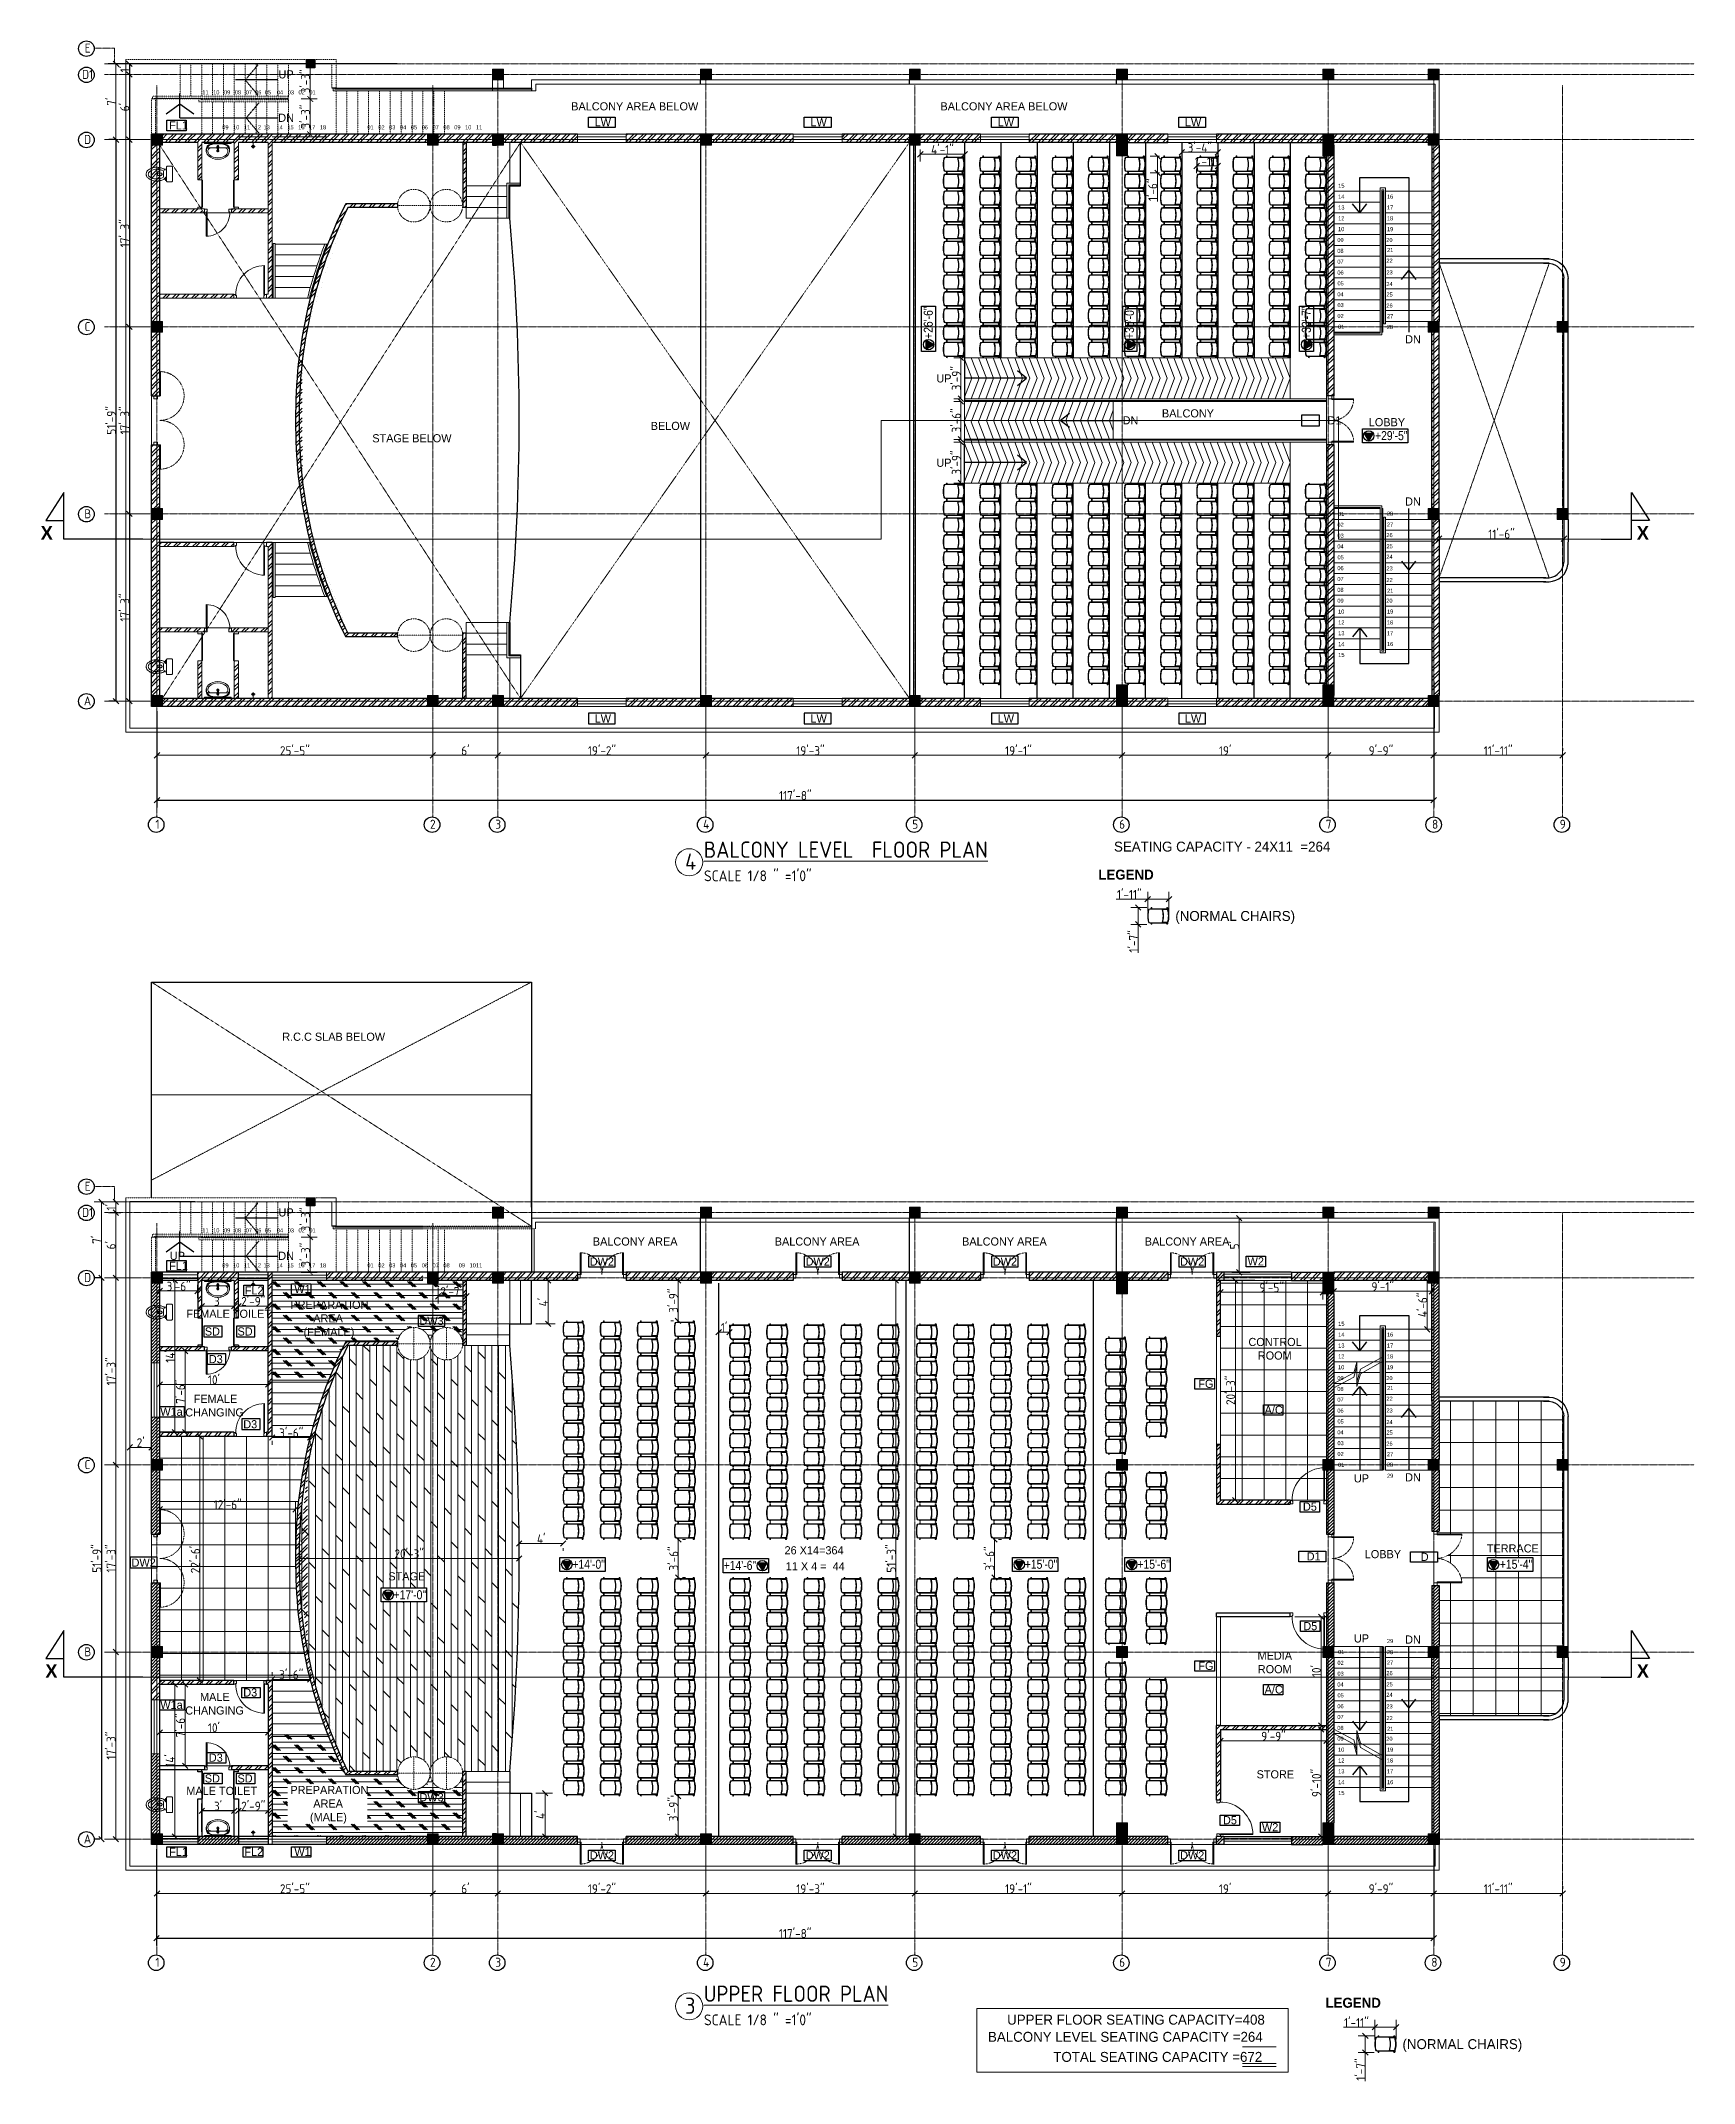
# Model space of a CAD drawing. Extents: x -95606 to 113309, y -42160 to -940.
# Drawn here: x -42643 to -40815, y -20397 to -18138 of the extents above; entities that cross this region are included whole.
import ezdxf

# ---------------------------------------------------------------- set-up
doc = ezdxf.new("R2010")
doc.units = 0
doc.header["$LTSCALE"] = 0.02
doc.header["$MEASUREMENT"] = 0
doc.header["$PDMODE"] = 3
doc.header["$PDSIZE"] = -2
for name, pattern in [('( Dashed )', [0.75, 0.5, -0.25]), ('ACAD_ISO04W100', [30, 24, -3, 0, -3]), ('CENTERX2', [101.6, 63.5, -12.7, 12.7, -12.7]), ('DASHED', [0.75, 0.5, -0.25])]:
    doc.linetypes.add(name, pattern=pattern)
doc.layers.get('0').update_dxf_attribs({"linetype": 'CONTINUOUS'})
doc.layers.get('DEFPOINTS').update_dxf_attribs({"linetype": 'CONTINUOUS'})
for name, color, linetype, lineweight in [('dimension', 250, 'CONTINUOUS', 18), ('DOOR WIN TEXT', 102, 'CONTINUOUS', 25), ('Hatch', 252, 'CONTINUOUS', 9), ('RBH BB WALL', 24, 'CONTINUOUS', 9), ('RBH CENTER LINE', 1, 'ACAD_ISO04W100', 13), ('RBH DIMENSIONS', 8, 'CONTINUOUS', 15), ('RBH FURNISHING', 112, 'CONTINUOUS', 0), ('RBH HAND RAIL - 0.13', 131, 'CONTINUOUS', 13), ('RBH hatch', 43, 'CONTINUOUS', 0), ('RBH TEXT', 50, 'CONTINUOUS', 13), ('RBH TEXT FRAME', 90, 'CONTINUOUS', 25), ('RBH TEXT1', 111, 'CONTINUOUS', 0), ('RBH WALL - 0.13', 253, 'CONTINUOUS', 13), ('RBH WALL - 0.18', 252, 'CONTINUOUS', 18), ('RBH WALL - 0.30', 7, 'CONTINUOUS', 30), ('RBH-FURNITURE', 112, 'CONTINUOUS', 15), ('T', 15, 'CONTINUOUS', 9)]:
    doc.layers.add(name, color=color, linetype=linetype, lineweight=lineweight)
doc.layers.add('RBH DO & WIN', color=7, linetype='CONTINUOUS', lineweight=9, true_color=0x8a008a)
doc.layers.add('RBH STAIRCASE', color=7, linetype='CONTINUOUS', lineweight=15, true_color=0x287763)
doc.styles.add('RBH-225', font='ARIALN.TTF', dxfattribs={"height": 225})
doc.styles.add('RBH-TEXT', font='ARIALN.TTF', dxfattribs={"height": 175})
doc.styles.get("Standard").update_dxf_attribs({"font": 'ISOCP'})
doc.dimstyles.new('RBH DIM 01', dxfattribs={"dimtxt": 10, "dimasz": 6, "dimexe": 8, "dimexo": 5, "dimgap": 0.09, "dimtad": 1, "dimdec": 0, "dimzin": 0, "dimdsep": 46, "dimlunit": 4, "dimtxsty": 'Standard', "dimblk": 'OBLIQUE', "dimcen": 0.09, "dimclrd": 4, "dimclre": 1, "dimclrt": 2, "dimadec": 0, "dimazin": 0, "dimtfac": 1, "dimtdec": 0, "dimtofl": 0, "dimtmove": 0, "dimatfit": 3, "dimldrblk": 'OPEN30', "dimfxl": 1, "dimtolj": 1, "dimtzin": 0, "dimlwd": -1, "dimlwe": -1, "dimarcsym": 0})
pattern_1 = [(45, (-411609.736, -522238.593), (-5.30330086, 5.30330086), []), (45, (-411606.2, -522238.593), (-5.30330086, 5.30330086), [])]
pattern_2 = [(45, (-42283.114, -20054.234), (-5.3033, 5.3033), []), (45, (-42279.5785, -20054.234), (-5.3033, 5.3033), [])]
pattern_3 = [(45, (-411609.7358, -522238.5927), (-1.767766953, 1.767766953), [])]
pattern_4 = [(45, (-42318.364, -20054.234), (-5.3033, 5.3033), []), (45, (-42314.8285, -20054.234), (-5.3033, 5.3033), [])]
pattern_5 = [(45, (-411609.7358, -520874.7053), (-1.767766953, 1.767766953), [])]
pattern_6 = [(45, (-42283.114, -20678.234), (-5.3033, 5.3033), []), (45, (-42279.5785, -20678.234), (-5.3033, 5.3033), [])]
pattern_7 = [(45, (-411493.1325, -522226.593), (-5.30330086, 5.30330086), []), (45, (-411489.597, -522226.593), (-5.30330086, 5.30330086), [])]

msp = doc.modelspace()

# ---------------------------------------------------------------- texts
at = {"layer": 'DOOR WIN TEXT', "color": 4, "char_height": 9, "style": 'RBH-225'}
for s, insert, attachment_point in [('\\pi27.072;{\\fStylus BT|b0|i0|c0|p34;FL1}', (-42528.63, -18227.259), 1), ('\\pi27.336;{\\fStylus BT|b0|i0|c0|p34;LW}', (-42058.428, -18223.798), 1), ('\\pi27.336;{\\fStylus BT|b0|i0|c0|p34;LW}', (-41819.812, -18223.798), 1), ('\\pi27.336;{\\fStylus BT|b0|i0|c0|p34;LW}', (-41612.812, -18223.798), 1), ('\\pi27.336;{\\fStylus BT|b0|i0|c0|p34;LW}', (-41405.812, -18223.798), 1), ('{\\fStylus BT|b0|i0|c0|p34;D1}', (-41205.364, -18553.567), 3), ('\\pi27.336;{\\fStylus BT|b0|i0|c0|p34;LW}', (-42058.428, -18892.409), 7), ('\\pi27.336;{\\fStylus BT|b0|i0|c0|p34;LW}', (-41819.812, -18892.409), 7), ('\\pi27.336;{\\fStylus BT|b0|i0|c0|p34;LW}', (-41612.812, -18892.409), 7), ('\\pi27.336;{\\fStylus BT|b0|i0|c0|p34;LW}', (-41405.812, -18892.409), 7), ('\\pi27.072;{\\fStylus BT|b0|i0|c0|p34;FL1}', (-42528.63, -19488.76), 1), ('\\pi21.999;{\\fStylus BT|b0|i0|c0|p34;DW2}', (-42058.428, -19493.111), 7), ('\\pi21.999;{\\fStylus BT|b0|i0|c0|p34;DW2}', (-41819.812, -19493.111), 7), ('\\pi21.999;{\\fStylus BT|b0|i0|c0|p34;DW2}', (-41612.812, -19493.111), 7), ('\\pi21.999;{\\fStylus BT|b0|i0|c0|p34;DW2}', (-41405.812, -19493.111), 7), ('\\pi26.173;{\\fStylus BT|b0|i0|c0|p34;W2}', (-41335.313, -19483.807), 1), ('\\pi25.574;{\\fStylus BT|b0|i0|c0|p34;FL2}', (-42443.501, -19516.013), 1), ('\\pi27.672;{\\fStylus BT|b0|i0|c0|p34;W1}', (-42390.742, -19514.396), 1), ('\\pi27.036;{\\fStylus BT|b0|i0|c0|p34;SD}', (-42489.139, -19570.541), 7), ('\\pi27.036;{\\fStylus BT|b0|i0|c0|p34;SD}', (-42452.986, -19570.541), 7), ('\\pi22.026;{\\fStylus BT|b0|i0|c0|p34;DW3}', (-42246.785, -19558.817), 7), ('\\pi27.504;{\\fStylus BT|b0|i0|c0|p34;D3}', (-42485.163, -19601.068), 7), ('\\pi28.146;{\\fStylus BT|b0|i0|c0|p34;FG}', (-41391.81, -19619.245), 1), ('\\pi22.895;{\\fStylus BT|b0|i0|c0|p34;W1a}', (-42534.193, -19650.197), 1), ('\\pi25.732;{\\fStylus BT|b0|i0|c0|p34;A/C}', (-41316.055, -19648.11), 1), ('\\pi27.504;{\\fStylus BT|b0|i0|c0|p34;D3}', (-42447.083, -19673.157), 7), ('\\pi27.58;{\\fStylus BT|b0|i0|c0|p34;D5}', (-41275.561, -19755.161), 1), ('\\pi28.977;{\\fStylus BT|b0|i0|c0|p34;D1}', (-41272.834, -19810.183), 1), ('\\pi31.744;{\\fStylus BT|b0|i0|c0|p34;D}', (-41149.475, -19810.719), 1), ('\\pi21.999;{\\fStylus BT|b0|i0|c0|p34;DW2}', (-42565.083, -19826.084), 7), ('\\pi27.58;{\\fStylus BT|b0|i0|c0|p34;D5}', (-41275.133, -19887.326), 1), ('\\pi28.146;{\\fStylus BT|b0|i0|c0|p34;FG}', (-41391.81, -19931.322), 1), ('\\pi27.504;{\\fStylus BT|b0|i0|c0|p34;D3}', (-42447.083, -19960.76), 1), ('\\pi25.732;{\\fStylus BT|b0|i0|c0|p34;A/C}', (-41316.055, -19957.451), 1), ('\\pi22.895;{\\fStylus BT|b0|i0|c0|p34;W1a}', (-42534.193, -19974.416), 1), ('\\pi27.504;{\\fStylus BT|b0|i0|c0|p34;D3}', (-42485.163, -20032.849), 1), ('\\pi27.036;{\\fStylus BT|b0|i0|c0|p34;SD}', (-42489.139, -20055.778), 1), ('\\pi27.036;{\\fStylus BT|b0|i0|c0|p34;SD}', (-42452.986, -20055.778), 1), ('\\pi22.026;{\\fStylus BT|b0|i0|c0|p34;DW3}', (-42246.785, -20085.795), 7), ('\\pi27.58;{\\fStylus BT|b0|i0|c0|p34;D5}', (-41363.984, -20101.996), 1), ('\\pi26.173;{\\fStylus BT|b0|i0|c0|p34;W2}', (-41319.454, -20109.774), 1), ('\\pi27.072;{\\fStylus BT|b0|i0|c0|p34;FL1}', (-42528.63, -20137.044), 1), ('\\pi25.574;{\\fStylus BT|b0|i0|c0|p34;FL2}', (-42443.976, -20137.044), 1), ('\\pi27.672;{\\fStylus BT|b0|i0|c0|p34;W1}', (-42390.742, -20137.044), 1), ('\\pi21.999;{\\fStylus BT|b0|i0|c0|p34;DW2}', (-42058.428, -20140.806), 1), ('\\pi21.999;{\\fStylus BT|b0|i0|c0|p34;DW2}', (-41819.812, -20140.806), 1), ('\\pi21.999;{\\fStylus BT|b0|i0|c0|p34;DW2}', (-41612.812, -20140.806), 1), ('\\pi21.999;{\\fStylus BT|b0|i0|c0|p34;DW2}', (-41405.812, -20140.806), 1)]:
    msp.add_mtext_dynamic_manual_height_columns(s, width=70.71517, gutter_width=1, heights=[0], dxfattribs=dict(at, insert=insert, attachment_point=attachment_point))
at = {"layer": 'RBH TEXT', "char_height": 10, "attachment_point": 1}
for s, insert in [('\\pi9.8262;E', (-42604.655, -18141.376)), ('\\pi6.8262;D1', (-42604.655, -18170.381)), ('\\pi9.0415;D', (-42604.655, -18242.381)), ('\\pi9.5932;C', (-42604.655, -18449.381)), ('\\pi9.3262;B', (-42604.655, -18656.381)), ('\\pi8.8262;A', (-42604.655, -18863.381)), ('\\pi10.826;1', (-42527.487, -18999.831)), ('\\pi9.399;2', (-42222.487, -18999.831)), ('\\pi9.6191;3', (-42150.487, -18999.831)), ('\\pi9.3262;4', (-41920.487, -18999.831)), ('\\pi9.6191;5', (-41689.487, -18999.831)), ('\\pi9.279;6', (-41460.487, -18999.831)), ('\\pi9.8262;7', (-41232.487, -18999.831)), ('\\pi9.8262;8', (-41115.055, -18999.831)), ('\\pi9.2786;9', (-40973.334, -18999.831)), ('\\pi9.8262;E', (-42604.655, -19400.231)), ('\\pi6.8262;D1', (-42604.655, -19429.237)), ('\\pi9.0415;D', (-42604.655, -19501.237)), ('\\pi9.5932;C', (-42604.655, -19708.237)), ('\\pi9.3262;B', (-42604.655, -19915.237)), ('\\pi8.8262;A', (-42604.655, -20122.237)), ('\\pi10.826;1', (-42527.487, -20258.687)), ('\\pi9.399;2', (-42222.487, -20258.687)), ('\\pi9.6191;3', (-42150.487, -20258.687)), ('\\pi9.3262;4', (-41920.487, -20258.687)), ('\\pi9.6191;5', (-41689.487, -20258.687)), ('\\pi9.279;6', (-41460.487, -20258.687)), ('\\pi9.8262;7', (-41232.487, -20258.687)), ('\\pi9.8262;8', (-41115.884, -20258.687)), ('\\pi9.2786;9', (-40973.334, -20258.687))]:
    msp.add_mtext_dynamic_manual_height_columns(s, width=23.65244, gutter_width=1, heights=[0], dxfattribs=dict(at, insert=insert))
at = {"layer": 'RBH TEXT', "color": 0, "style": 'RBH-225'}
for s, width, insert, char_height, attachment_point in [('\\pi27.936;{\\fStylus BT|b0|i0|c0|p34;UP}', 70.71517, (-42408.581, -18170.844), 9, 1), ('\\pi22.715;{\\fStylus BT|b0|i0|c0|p34;BALCONY AREA BELOW }', 186.24686, (-42079.687, -18206.233), 9, 1), ('\\pi22.715;{\\fStylus BT|b0|i0|c0|p34;BALCONY AREA BELOW }', 186.24686, (-41671.442, -18206.233), 9, 1), ('\\pi27.682;{\\fStylus BT|b0|i0|c0|p34;DN}', 70.71517, (-42408.581, -18218.879), 9, 1), ('\\pi32.207;{\\fStylus BT|b0|i0|c0|p34;15}', 70.71517, (-41241.149, -18296.335), 4.5, 1), ('\\pi32.081;{\\fStylus BT|b0|i0|c0|p34;14}', 70.71517, (-41241.149, -18308.335), 4.5, 1), ('\\pi32.169;{\\fStylus BT|b0|i0|c0|p34;13}', 70.71517, (-41241.149, -18320.335), 4.5, 1), ('\\pi32.065;{\\fStylus BT|b0|i0|c0|p34;17}', 70.71517, (-41187.149, -18320.335), 4.5, 1), ('\\pi32.095;{\\fStylus BT|b0|i0|c0|p34;16}', 70.71517, (-41187.149, -18308.335), 4.5, 1), ('\\pi32.156;{\\fStylus BT|b0|i0|c0|p34;12}', 70.71517, (-41241.149, -18332.335), 4.5, 1), ('\\pi32.024;{\\fStylus BT|b0|i0|c0|p34;18}', 70.71517, (-41187.149, -18332.335), 4.5, 1), ('\\pi31.256;{\\fStylus BT|b0|i0|c0|p34;09}', 70.71517, (-41241.149, -18356.335), 4.5, 1), ('\\pi32.001;{\\fStylus BT|b0|i0|c0|p34;10}', 70.71517, (-41241.149, -18344.335), 4.5, 1), ('\\pi31.34;{\\fStylus BT|b0|i0|c0|p34;20}', 70.71517, (-41187.143, -18356.335), 4.5, 1), ('\\pi32.103;{\\fStylus BT|b0|i0|c0|p34;19}', 70.71517, (-41187.149, -18344.335), 4.5, 1), ('\\pi31.177;{\\fStylus BT|b0|i0|c0|p34;08}', 70.71517, (-41241.149, -18368.335), 4.5, 1), ('\\pi31.218;{\\fStylus BT|b0|i0|c0|p34;07}', 70.71517, (-41241.149, -18380.335), 4.5, 1), ('\\pi31.495;{\\fStylus BT|b0|i0|c0|p34;22}', 70.71517, (-41187.149, -18379.219), 4.5, 1), ('\\pi32.244;{\\fStylus BT|b0|i0|c0|p34;21}', 70.71517, (-41187.149, -18367.424), 4.5, 1), ('\\pi31.248;{\\fStylus BT|b0|i0|c0|p34;06}', 70.71517, (-41241.149, -18392.335), 4.5, 1), ('\\pi31.36;{\\fStylus BT|b0|i0|c0|p34;05}', 70.71517, (-41241.149, -18404.335), 4.5, 1), ('\\pi31.421;{\\fStylus BT|b0|i0|c0|p34;24}', 70.71517, (-41187.149, -18405.011), 4.5, 1), ('\\pi31.508;{\\fStylus BT|b0|i0|c0|p34;23}', 70.71517, (-41187.149, -18392.169), 4.5, 1), ('\\pi31.235;{\\fStylus BT|b0|i0|c0|p34;04}', 70.71517, (-41241.149, -18416.335), 4.5, 1), ('\\pi31.322;{\\fStylus BT|b0|i0|c0|p34;03}', 70.71517, (-41241.149, -18428.335), 4.5, 1), ('\\pi31.434;{\\fStylus BT|b0|i0|c0|p34;26}', 70.71517, (-41187.149, -18428.878), 4.5, 1), ('\\pi31.546;{\\fStylus BT|b0|i0|c0|p34;25}', 70.71517, (-41187.149, -18416.577), 4.5, 1), ('\\pi31.309;{\\fStylus BT|b0|i0|c0|p34;02}', 70.71517, (-41241.149, -18440.335), 4.5, 1), ('\\pi32.058;{\\fStylus BT|b0|i0|c0|p34;01}', 70.71517, (-41241.149, -18452.335), 4.5, 1), ('\\pi31.363;{\\fStylus BT|b0|i0|c0|p34;28}', 70.71517, (-41186.497, -18452.577), 4.5, 1), ('\\pi31.404;{\\fStylus BT|b0|i0|c0|p34;27}', 70.71517, (-41186.497, -18440.577), 4.5, 1), ('\\pi27.682;{\\fStylus BT|b0|i0|c0|p34;DN}', 70.71517, (-41162.687, -18463.888), 9, 1), ('\\pi27.936;{\\fStylus BT|b0|i0|c0|p34;UP}', 70.71517, (-41681.182, -18507.15), 9, 1), ('\\pi64.493;{\\fStylus BT|b0|i0|c0|p34;BALCONY }', 186.24686, (-41468.366, -18545.831), 9, 1), ('\\pi31.956;{\\fStylus BT|b0|i0|c0|p34; BELOW}', 111.61956, (-42004.401, -18559.729), 9, 1), ('\\pi27.682;{\\fStylus BT|b0|i0|c0|p34;DN}', 70.71517, (-41475.032, -18553.527), 9, 1), ('\\pi15.397;{\\fStylus BT|b0|i0|c0|p34;LOBBY }', 70.71517, (-41190.582, -18555.615), 9, 1), ('\\pi12.151;{\\fStylus BT|b0|i0|c0|p34;STAGE BELOW}', 111.61956, (-42289.091, -18573.406), 9, 1), ('\\pi27.936;{\\fStylus BT|b0|i0|c0|p34;UP}', 70.71517, (-41681.182, -18600.45), 9, 1), ('\\pi32.058;{\\fStylus BT|b0|i0|c0|p34;01}', 70.71517, (-41241.149, -18663.872), 4.5, 7), ('\\pi31.363;{\\fStylus BT|b0|i0|c0|p34;28}', 70.71517, (-41186.497, -18663.63), 4.5, 7), ('\\pi27.682;{\\fStylus BT|b0|i0|c0|p34;DN}', 70.71517, (-41162.687, -18652.319), 9, 7), ('\\pi29.87;{\\fStylus BT|b1|i0|c0|p34;X}', 70.71517, (-42673.409, -18675.103), 15, 1), ('\\pi31.309;{\\fStylus BT|b0|i0|c0|p34;02}', 70.71517, (-41241.149, -18675.872), 4.5, 7), ('\\pi31.404;{\\fStylus BT|b0|i0|c0|p34;27}', 70.71517, (-41186.497, -18675.63), 4.5, 7), ('\\pi29.87;{\\fStylus BT|b1|i0|c0|p34;X}', 70.71517, (-40908.707, -18675.103), 15, 1), ('\\pi31.235;{\\fStylus BT|b0|i0|c0|p34;04}', 70.71517, (-41241.149, -18699.872), 4.5, 7), ('\\pi31.322;{\\fStylus BT|b0|i0|c0|p34;03}', 70.71517, (-41241.149, -18687.872), 4.5, 7), ('\\pi31.434;{\\fStylus BT|b0|i0|c0|p34;26}', 70.71517, (-41187.149, -18687.328), 4.5, 7), ('\\pi31.546;{\\fStylus BT|b0|i0|c0|p34;25}', 70.71517, (-41187.149, -18699.63), 4.5, 7), ('\\pi31.248;{\\fStylus BT|b0|i0|c0|p34;06}', 70.71517, (-41241.149, -18723.872), 4.5, 7), ('\\pi31.36;{\\fStylus BT|b0|i0|c0|p34;05}', 70.71517, (-41241.149, -18711.872), 4.5, 7), ('\\pi31.421;{\\fStylus BT|b0|i0|c0|p34;24}', 70.71517, (-41187.149, -18711.196), 4.5, 7), ('\\pi31.508;{\\fStylus BT|b0|i0|c0|p34;23}', 70.71517, (-41187.149, -18724.037), 4.5, 7), ('\\pi31.177;{\\fStylus BT|b0|i0|c0|p34;08}', 70.71517, (-41241.149, -18747.872), 4.5, 7), ('\\pi31.218;{\\fStylus BT|b0|i0|c0|p34;07}', 70.71517, (-41241.149, -18735.872), 4.5, 7), ('\\pi31.495;{\\fStylus BT|b0|i0|c0|p34;22}', 70.71517, (-41187.149, -18736.988), 4.5, 7), ('\\pi32.244;{\\fStylus BT|b0|i0|c0|p34;21}', 70.71517, (-41187.149, -18748.782), 4.5, 7), ('\\pi31.256;{\\fStylus BT|b0|i0|c0|p34;09}', 70.71517, (-41241.149, -18759.872), 4.5, 7), ('\\pi32.001;{\\fStylus BT|b0|i0|c0|p34;10}', 70.71517, (-41241.149, -18771.872), 4.5, 7), ('\\pi31.34;{\\fStylus BT|b0|i0|c0|p34;20}', 70.71517, (-41187.143, -18759.872), 4.5, 7), ('\\pi32.103;{\\fStylus BT|b0|i0|c0|p34;19}', 70.71517, (-41187.149, -18771.872), 4.5, 7), ('\\pi32.156;{\\fStylus BT|b0|i0|c0|p34;12}', 70.71517, (-41241.149, -18783.872), 4.5, 7), ('\\pi32.169;{\\fStylus BT|b0|i0|c0|p34;13}', 70.71517, (-41241.149, -18795.872), 4.5, 7), ('\\pi32.024;{\\fStylus BT|b0|i0|c0|p34;18}', 70.71517, (-41187.149, -18783.872), 4.5, 7), ('\\pi32.065;{\\fStylus BT|b0|i0|c0|p34;17}', 70.71517, (-41187.149, -18795.872), 4.5, 7), ('\\pi32.081;{\\fStylus BT|b0|i0|c0|p34;14}', 70.71517, (-41241.149, -18807.872), 4.5, 7), ('\\pi32.207;{\\fStylus BT|b0|i0|c0|p34;15}', 70.71517, (-41241.149, -18819.872), 4.5, 7), ('\\pi32.095;{\\fStylus BT|b0|i0|c0|p34;16}', 70.71517, (-41187.149, -18807.872), 4.5, 7), ('\\pi27.668;{\\fStylus BT|b0|i0|c0|p34;SEATING CAPACITY - 24X11  =264                                           }', 321.56736, (-41484.519, -19024.089), 11, 1), ('\\pi167.28;{\\fStylus BT|b1|i0|c0|p34;LEGEND}', 389.26937, (-41641.522, -19055.048), 11, 1), ('\\pi127.8;{\\fStylus BT|b0|i0|c0|p34;(NORMAL CHAIRS)}', 389.26937, (-41516.872, -19100.796), 11, 1), ('\\pi34.248;{\\fStylus BT|b0|i0|c0|p34;R.C.C SLAB BELOW}', 186.24686, (-42410.719, -19235.371), 9, 1), ('\\pi27.936;{\\fStylus BT|b0|i0|c0|p34;UP}', 70.71517, (-42408.581, -19429.699), 9, 1), ('\\pi46.595;{\\fStylus BT|b0|i0|c0|p34;BALCONY AREA }', 186.24686, (-42079.687, -19461.877), 9, 1), ('\\pi46.595;{\\fStylus BT|b0|i0|c0|p34;BALCONY AREA }', 186.24686, (-41878.557, -19461.877), 9, 1), ('\\pi46.595;{\\fStylus BT|b0|i0|c0|p34;BALCONY AREA }', 186.24686, (-41671.442, -19461.877), 9, 1), ('\\pi46.595;{\\fStylus BT|b0|i0|c0|p34;BALCONY AREA }', 186.24686, (-41469.484, -19461.877), 9, 1), ('\\pi27.936;{\\fStylus BT|b0|i0|c0|p34;UP}', 70.71517, (-42528.739, -19477.735), 9, 1), ('\\pi27.682;{\\fStylus BT|b0|i0|c0|p34;DN}', 70.71517, (-42408.581, -19477.735), 9, 1), ('\\pi-5.6168;{\\fStylus BT|b0|i0|c0|p34;PREPARATION \\P\\pi19.716;AREA\\P\\pi9;(FEMALE)}', 70.71517, (-42361.881, -19531.938), 9, 1), ('\\pi15.779;{\\fStylus BT|b0|i0|c0|p34;FEMALE TOILET}', 121.49163, (-42498.34, -19541.789), 9, 1), ('\\pi32.207;{\\fStylus BT|b0|i0|c0|p34;15}', 70.71517, (-41241.149, -19555.19), 4.5, 1), ('\\pi6.2459;{\\fStylus BT|b0|i0|c0|p34;CONTROL \\P\\pi16.59;ROOM}', 70.71517, (-41314.47, -19573.027), 9, 1), ('\\pi32.081;{\\fStylus BT|b0|i0|c0|p34;14}', 70.71517, (-41241.149, -19567.19), 4.5, 1), ('\\pi32.169;{\\fStylus BT|b0|i0|c0|p34;13}', 70.71517, (-41241.149, -19579.19), 4.5, 1), ('\\pi32.065;{\\fStylus BT|b0|i0|c0|p34;17}', 70.71517, (-41187.149, -19579.19), 4.5, 1), ('\\pi32.095;{\\fStylus BT|b0|i0|c0|p34;16}', 70.71517, (-41187.149, -19567.19), 4.5, 1), ('\\pi32.001;{\\fStylus BT|b0|i0|c0|p34;10}', 70.71517, (-41241.149, -19603.19), 4.5, 1), ('\\pi32.156;{\\fStylus BT|b0|i0|c0|p34;12}', 70.71517, (-41241.149, -19591.19), 4.5, 1), ('\\pi32.024;{\\fStylus BT|b0|i0|c0|p34;18}', 70.71517, (-41187.149, -19591.19), 4.5, 1), ('\\pi32.103;{\\fStylus BT|b0|i0|c0|p34;19}', 70.71517, (-41187.149, -19603.19), 4.5, 1), ('\\pi31.177;{\\fStylus BT|b0|i0|c0|p34;08}', 70.71517, (-41241.149, -19627.19), 4.5, 1), ('\\pi31.256;{\\fStylus BT|b0|i0|c0|p34;09}', 70.71517, (-41241.149, -19615.19), 4.5, 1), ('\\pi31.34;{\\fStylus BT|b0|i0|c0|p34;20}', 70.71517, (-41187.143, -19615.19), 4.5, 1), ('\\pi32.244;{\\fStylus BT|b0|i0|c0|p34;21}', 70.71517, (-41187.149, -19626.28), 4.5, 1), ('\\pi12.844;{\\fStylus BT|b0|i0|c0|p34;FEMALE \\P\\pi3.5249;CHANGING}', 70.71517, (-42487.277, -19635.937), 9, 1), ('\\pi31.218;{\\fStylus BT|b0|i0|c0|p34;07}', 70.71517, (-41241.149, -19639.19), 4.5, 1), ('\\pi31.248;{\\fStylus BT|b0|i0|c0|p34;06}', 70.71517, (-41241.149, -19651.19), 4.5, 1), ('\\pi31.495;{\\fStylus BT|b0|i0|c0|p34;22}', 70.71517, (-41187.149, -19638.074), 4.5, 1), ('\\pi31.508;{\\fStylus BT|b0|i0|c0|p34;23}', 70.71517, (-41187.149, -19651.025), 4.5, 1), ('\\pi31.235;{\\fStylus BT|b0|i0|c0|p34;04}', 70.71517, (-41241.149, -19675.19), 4.5, 1), ('\\pi31.36;{\\fStylus BT|b0|i0|c0|p34;05}', 70.71517, (-41241.149, -19663.19), 4.5, 1), ('\\pi31.421;{\\fStylus BT|b0|i0|c0|p34;24}', 70.71517, (-41187.149, -19663.866), 4.5, 1), ('\\pi31.546;{\\fStylus BT|b0|i0|c0|p34;25}', 70.71517, (-41187.149, -19675.432), 4.5, 1), ('\\pi31.309;{\\fStylus BT|b0|i0|c0|p34;02}', 70.71517, (-41241.149, -19699.19), 4.5, 1), ('\\pi31.322;{\\fStylus BT|b0|i0|c0|p34;03}', 70.71517, (-41241.149, -19687.19), 4.5, 1), ('\\pi31.434;{\\fStylus BT|b0|i0|c0|p34;26}', 70.71517, (-41187.149, -19687.734), 4.5, 1), ('\\pi32.058;{\\fStylus BT|b0|i0|c0|p34;01}', 70.71517, (-41241.149, -19711.19), 4.5, 1), ('\\pi31.363;{\\fStylus BT|b0|i0|c0|p34;28}', 70.71517, (-41186.497, -19711.018), 4.5, 1), ('\\pi31.404;{\\fStylus BT|b0|i0|c0|p34;27}', 70.71517, (-41186.497, -19699.432), 4.5, 1), ('\\pi27.936;{\\fStylus BT|b0|i0|c0|p34;UP}', 70.71517, (-41219.56, -19723.873), 9, 1), ('\\pi31.442;{\\fStylus BT|b0|i0|c0|p34;29}', 70.71517, (-41186.497, -19723.25), 4.5, 1), ('\\pi27.682;{\\fStylus BT|b0|i0|c0|p34;DN}', 70.71517, (-41162.687, -19722.743), 9, 1), ('\\pi29.809;{\\fStylus BT|b0|i0|c0|p34;26 X14=364 }', 142.65464, (-41850.945, -19803.456), 9, 1), ('\\pi15.397;{\\fStylus BT|b0|i0|c0|p34;LOBBY }', 70.71517, (-41195.012, -19807.688), 9, 1), ('\\pi8.3115;{\\fStylus BT|b0|i0|c0|p34;TERRACE}', 70.71517, (-41052.979, -19801.364), 9, 1), ('\\pi15.799;{\\fStylus BT|b0|i0|c0|p34;STAGE}', 70.71517, (-42274.981, -19832.261), 9, 1), ('\\pi31.13;{\\fStylus BT|b0|i0|c0|p34;11 X 4 =  44}', 142.65464, (-41850.917, -19821.106), 9, 1), ('\\pi27.936;{\\fStylus BT|b0|i0|c0|p34;UP}', 70.71517, (-41219.56, -19910.045), 9, 7), ('\\pi27.682;{\\fStylus BT|b0|i0|c0|p34;DN}', 70.71517, (-41162.687, -19911.174), 9, 7), ('\\pi16.35;{\\fStylus BT|b0|i0|c0|p34;MEDIA \\P\\pi16.59;ROOM}', 70.71517, (-41314.47, -19919.937), 9, 1), ('\\pi32.058;{\\fStylus BT|b0|i0|c0|p34;01}', 70.71517, (-41241.149, -19922.727), 4.5, 7), ('\\pi31.363;{\\fStylus BT|b0|i0|c0|p34;28}', 70.71517, (-41186.497, -19922.899), 4.5, 7), ('\\pi31.442;{\\fStylus BT|b0|i0|c0|p34;29}', 70.71517, (-41186.497, -19910.667), 4.5, 7), ('\\pi29.87;{\\fStylus BT|b1|i0|c0|p34;X}', 70.71517, (-42668.266, -19933.958), 15, 1), ('\\pi31.309;{\\fStylus BT|b0|i0|c0|p34;02}', 70.71517, (-41241.149, -19934.727), 4.5, 7), ('\\pi31.322;{\\fStylus BT|b0|i0|c0|p34;03}', 70.71517, (-41241.149, -19946.727), 4.5, 7), ('\\pi31.434;{\\fStylus BT|b0|i0|c0|p34;26}', 70.71517, (-41187.149, -19946.184), 4.5, 7), ('\\pi31.404;{\\fStylus BT|b0|i0|c0|p34;27}', 70.71517, (-41186.497, -19934.485), 4.5, 7), ('\\pi29.87;{\\fStylus BT|b1|i0|c0|p34;X}', 70.71517, (-40908.707, -19933.958), 15, 1), ('\\pi19.861;{\\fStylus BT|b0|i0|c0|p34;MALE \\P\\pi3.5249;CHANGING}', 70.71517, (-42487.277, -19965.633), 9, 1), ('\\pi31.235;{\\fStylus BT|b0|i0|c0|p34;04}', 70.71517, (-41241.149, -19958.727), 4.5, 7), ('\\pi31.36;{\\fStylus BT|b0|i0|c0|p34;05}', 70.71517, (-41241.149, -19970.727), 4.5, 7), ('\\pi31.421;{\\fStylus BT|b0|i0|c0|p34;24}', 70.71517, (-41187.149, -19970.051), 4.5, 7), ('\\pi31.546;{\\fStylus BT|b0|i0|c0|p34;25}', 70.71517, (-41187.149, -19958.485), 4.5, 7), ('\\pi31.218;{\\fStylus BT|b0|i0|c0|p34;07}', 70.71517, (-41241.149, -19994.727), 4.5, 7), ('\\pi31.248;{\\fStylus BT|b0|i0|c0|p34;06}', 70.71517, (-41241.149, -19982.727), 4.5, 7), ('\\pi31.495;{\\fStylus BT|b0|i0|c0|p34;22}', 70.71517, (-41187.149, -19995.843), 4.5, 7), ('\\pi31.508;{\\fStylus BT|b0|i0|c0|p34;23}', 70.71517, (-41187.149, -19982.893), 4.5, 7), ('\\pi31.177;{\\fStylus BT|b0|i0|c0|p34;08}', 70.71517, (-41241.149, -20006.727), 4.5, 7), ('\\pi31.256;{\\fStylus BT|b0|i0|c0|p34;09}', 70.71517, (-41241.149, -20018.727), 4.5, 7), ('\\pi31.34;{\\fStylus BT|b0|i0|c0|p34;20}', 70.71517, (-41187.143, -20018.727), 4.5, 7), ('\\pi32.244;{\\fStylus BT|b0|i0|c0|p34;21}', 70.71517, (-41187.149, -20007.638), 4.5, 7), ('\\pi32.001;{\\fStylus BT|b0|i0|c0|p34;10}', 70.71517, (-41241.149, -20030.727), 4.5, 7), ('\\pi32.103;{\\fStylus BT|b0|i0|c0|p34;19}', 70.71517, (-41187.149, -20030.727), 4.5, 7), ('\\pi15.282;{\\fStylus BT|b0|i0|c0|p34;STORE}', 70.71517, (-41314.47, -20051.279), 9, 1), ('\\pi32.156;{\\fStylus BT|b0|i0|c0|p34;12}', 70.71517, (-41241.149, -20042.727), 4.5, 7), ('\\pi32.169;{\\fStylus BT|b0|i0|c0|p34;13}', 70.71517, (-41241.149, -20054.727), 4.5, 7), ('\\pi32.024;{\\fStylus BT|b0|i0|c0|p34;18}', 70.71517, (-41187.149, -20042.727), 4.5, 7), ('\\pi32.065;{\\fStylus BT|b0|i0|c0|p34;17}', 70.71517, (-41187.149, -20054.727), 4.5, 7), ('\\pi22.796;{\\fStylus BT|b0|i0|c0|p34;MALE TOILET}', 121.49163, (-42505.334, -20069.596), 9, 1), ('\\pi-5.6168;{\\fStylus BT|b0|i0|c0|p34;PREPARATION \\P\\pi19.716;AREA\\P\\pi16.063;(MALE)}', 70.71517, (-42361.881, -20068.588), 9, 1), ('\\pi32.081;{\\fStylus BT|b0|i0|c0|p34;14}', 70.71517, (-41241.149, -20066.727), 4.5, 7), ('\\pi32.207;{\\fStylus BT|b0|i0|c0|p34;15}', 70.71517, (-41241.149, -20078.727), 4.5, 7), ('\\pi32.095;{\\fStylus BT|b0|i0|c0|p34;16}', 70.71517, (-41187.149, -20066.727), 4.5, 7), ('\\pi167.28;{\\fStylus BT|b1|i0|c0|p34;LEGEND}', 389.26937, (-41390.364, -20302.961), 11, 1), ('\\pi38.702;{\\fStylus BT|b0|i0|c0|p34;UPPER FLOOR SEATING CAPACITY=408}', 372.69753, (-41613.713, -20321.656), 11, 1), ('\\pi37.12;{\\fStylus BT|b0|i0|c0|p34;BALCONY LEVEL SEATING CAPACITY =264}', 389.26937, (-41633.293, -20340.638), 11, 1), ('\\pi127.8;{\\fStylus BT|b0|i0|c0|p34;(NORMAL CHAIRS)}', 389.26937, (-41265.713, -20348.709), 11, 1), ('\\pi72.882;{\\fStylus BT|b0|i0|c0|p34;TOTAL SEATING CAPACITY =672}', 389.26937, (-41596.832, -20362.828), 11, 1)]:
    msp.add_mtext_dynamic_manual_height_columns(s, width=width, gutter_width=1, heights=[0], dxfattribs=dict(at, insert=insert, char_height=char_height, attachment_point=attachment_point))
at = {"layer": 'RBH TEXT', "color": 0, "linetype": '( Dashed )', "char_height": 4.5, "attachment_point": 3, "style": 'RBH-225'}
for s, insert in [('{\\fStylus BT|b0|i0|c0|p34;11}', (-42457.953, -18192.98)), ('{\\fStylus BT|b0|i0|c0|p34;10}', (-42445.953, -18192.98)), ('{\\fStylus BT|b0|i0|c0|p34;09}', (-42433.953, -18192.98)), ('{\\fStylus BT|b0|i0|c0|p34;08}', (-42421.953, -18192.98)), ('{\\fStylus BT|b0|i0|c0|p34;07}', (-42409.953, -18192.98)), ('{\\fStylus BT|b0|i0|c0|p34;06}', (-42399.553, -18192.98)), ('{\\fStylus BT|b0|i0|c0|p34;05}', (-42388.803, -18192.98)), ('{\\fStylus BT|b0|i0|c0|p34;04}', (-42375.582, -18192.98)), ('{\\fStylus BT|b0|i0|c0|p34;03}', (-42363.582, -18192.98)), ('{\\fStylus BT|b0|i0|c0|p34;02}', (-42351.582, -18192.98)), ('{\\fStylus BT|b0|i0|c0|p34;01}', (-42339.582, -18192.98)), ('{\\fStylus BT|b0|i0|c0|p34;09}', (-42435.882, -18231.649)), ('{\\fStylus BT|b0|i0|c0|p34;10}', (-42423.882, -18231.649)), ('{\\fStylus BT|b0|i0|c0|p34;11}', (-42411.882, -18231.649)), ('{\\fStylus BT|b0|i0|c0|p34;12}', (-42399.882, -18231.649)), ('{\\fStylus BT|b0|i0|c0|p34;13}', (-42390.265, -18231.649)), ('{\\fStylus BT|b0|i0|c0|p34;14}', (-42375.882, -18231.649)), ('{\\fStylus BT|b0|i0|c0|p34;15}', (-42363.882, -18231.649)), ('{\\fStylus BT|b0|i0|c0|p34;16}', (-42351.882, -18231.649)), ('{\\fStylus BT|b0|i0|c0|p34;17}', (-42339.882, -18231.649)), ('{\\fStylus BT|b0|i0|c0|p34;18}', (-42327.882, -18231.649)), ('{\\fStylus BT|b0|i0|c0|p34;01}', (-42275.382, -18231.649)), ('{\\fStylus BT|b0|i0|c0|p34;02}', (-42263.382, -18231.649)), ('{\\fStylus BT|b0|i0|c0|p34;03}', (-42251.382, -18231.649)), ('{\\fStylus BT|b0|i0|c0|p34;04}', (-42239.382, -18231.649)), ('{\\fStylus BT|b0|i0|c0|p34;05}', (-42227.382, -18231.649)), ('{\\fStylus BT|b0|i0|c0|p34;06}', (-42215.382, -18231.649)), ('{\\fStylus BT|b0|i0|c0|p34;07}', (-42203.382, -18231.649)), ('{\\fStylus BT|b0|i0|c0|p34;08}', (-42191.382, -18231.649)), ('{\\fStylus BT|b0|i0|c0|p34;09}', (-42179.382, -18231.649)), ('{\\fStylus BT|b0|i0|c0|p34;10}', (-42167.382, -18231.649)), ('{\\fStylus BT|b0|i0|c0|p34;11}', (-42155.382, -18231.649)), ('{\\fStylus BT|b0|i0|c0|p34;11}', (-42457.953, -19451.835)), ('{\\fStylus BT|b0|i0|c0|p34;10}', (-42445.953, -19451.835)), ('{\\fStylus BT|b0|i0|c0|p34;09}', (-42433.953, -19451.835)), ('{\\fStylus BT|b0|i0|c0|p34;08}', (-42421.953, -19451.835)), ('{\\fStylus BT|b0|i0|c0|p34;07}', (-42409.953, -19451.835)), ('{\\fStylus BT|b0|i0|c0|p34;06}', (-42399.553, -19451.835)), ('{\\fStylus BT|b0|i0|c0|p34;05}', (-42388.803, -19451.835)), ('{\\fStylus BT|b0|i0|c0|p34;04}', (-42375.582, -19451.835)), ('{\\fStylus BT|b0|i0|c0|p34;03}', (-42363.582, -19451.835)), ('{\\fStylus BT|b0|i0|c0|p34;02}', (-42351.582, -19451.835)), ('{\\fStylus BT|b0|i0|c0|p34;01}', (-42339.582, -19451.835)), ('{\\fStylus BT|b0|i0|c0|p34;09}', (-42435.882, -19490.505)), ('{\\fStylus BT|b0|i0|c0|p34;10}', (-42423.882, -19490.505)), ('{\\fStylus BT|b0|i0|c0|p34;11}', (-42411.882, -19490.505)), ('{\\fStylus BT|b0|i0|c0|p34;12}', (-42399.882, -19490.505)), ('{\\fStylus BT|b0|i0|c0|p34;13}', (-42390.265, -19490.505)), ('{\\fStylus BT|b0|i0|c0|p34;14}', (-42375.882, -19490.505)), ('{\\fStylus BT|b0|i0|c0|p34;15}', (-42363.882, -19490.505)), ('{\\fStylus BT|b0|i0|c0|p34;16}', (-42351.882, -19490.505)), ('{\\fStylus BT|b0|i0|c0|p34;17}', (-42339.882, -19490.505)), ('{\\fStylus BT|b0|i0|c0|p34;18}', (-42327.882, -19490.505)), ('{\\fStylus BT|b0|i0|c0|p34;01}', (-42275.382, -19490.505)), ('{\\fStylus BT|b0|i0|c0|p34;02}', (-42263.382, -19490.505)), ('{\\fStylus BT|b0|i0|c0|p34;03}', (-42251.382, -19490.505)), ('{\\fStylus BT|b0|i0|c0|p34;04}', (-42239.382, -19490.505)), ('{\\fStylus BT|b0|i0|c0|p34;05}', (-42227.382, -19490.505)), ('{\\fStylus BT|b0|i0|c0|p34;06}', (-42215.382, -19490.505)), ('{\\fStylus BT|b0|i0|c0|p34;07}', (-42203.382, -19490.505)), ('{\\fStylus BT|b0|i0|c0|p34;08}', (-42191.382, -19490.505)), ('{\\fStylus BT|b0|i0|c0|p34;09}', (-42174.382, -19490.505)), ('{\\fStylus BT|b0|i0|c0|p34;10}', (-42162.382, -19490.505)), ('{\\fStylus BT|b0|i0|c0|p34;11}', (-42155.382, -19490.505))]:
    msp.add_mtext_dynamic_manual_height_columns(s, width=70.71517, gutter_width=1, heights=[0], dxfattribs=dict(at, insert=insert))
at = {"layer": 'RBH TEXT', "char_height": 10, "attachment_point": 1, "rotation": 90, "style": 'RBH-TEXT'}
for s, insert in [(' +26\'-6" ', (-41667.243, -18471.185)), (' +30\'-0" ', (-41444.704, -18471.185)), (' +33\'-7" ', (-41249.254, -18471.185))]:
    msp.add_mtext_dynamic_manual_height_columns(s, width=754.00156, gutter_width=280, heights=[0], dxfattribs=dict(at, insert=insert))
at = {"layer": 'RBH TEXT', "char_height": 10, "attachment_point": 1, "style": 'RBH-TEXT'}
for s, insert in [(' +29\'-5" ', (-41171.433, -18569.95)), (' +14\'-0" ', (-42058.835, -19818.361)), (' +14\'-6" ', (-41891.604, -19819.634)), (' +15\'-0" ', (-41558.66, -19818.361)), (' +15\'-6" ', (-41434.171, -19818.361)), (' +15\'-4" ', (-41033.484, -19818.361)), (' +17\'-0" ', (-42256.532, -19852.113))]:
    msp.add_mtext_dynamic_manual_height_columns(s, width=754.00156, gutter_width=280, heights=[0], dxfattribs=dict(at, insert=insert))
at = {"layer": 'RBH TEXT1', "attachment_point": 1}
for s, width, insert, char_height in [('4', 375.11362, (-41931.041, -19037.233), 18), ('{\\LBALCONY LEVEL  FLOOR PLAN}', 441.56619, (-41910.393, -19023.952), 18), ('\\A1;SCALE 1/8 " =1\'0"', 232.51435, (-41910.183, -19055.913), 12), ('3', 375.11362, (-41931.041, -20302.711), 18), ('{\\LUPPER FLOOR PLAN}', 441.56619, (-41910.393, -20289.43), 18), ('\\A1;SCALE 1/8 " =1\'0"', 232.51435, (-41910.183, -20321.391), 12)]:
    msp.add_mtext_dynamic_manual_height_columns(s, width=width, gutter_width=1, heights=[0], dxfattribs=dict(at, insert=insert, char_height=char_height))

# ---------------------------------------------------------------- blocks, each defined once
blk = doc.blocks.new('_Oblique')
at = {"color": 0, "linetype": 'ByBlock', "lineweight": -2}
blk.add_line((-0.5, -0.5), (0.5, 0.5), dxfattribs=at)
blk = doc.blocks.new('*D916')
at = {"layer": 'DEFPOINTS', "color": 0, "lineweight": -2, "ltscale": 0.75, "transparency": 16777216}
for p in [(-42536.1, -19506.5), (-42560.6, -19713.5), (-42536.1, -19713.5)]:
    blk.add_point(p, dxfattribs=at)
at = {"layer": 'RBH DIMENSIONS', "color": 1, "ltscale": 0.75, "transparency": 16777216}
for p, q in [((-42541.1, -19506.5), (-42568.6, -19506.5)), ((-42541.1, -19713.5), (-42568.6, -19713.5))]:
    blk.add_line(p, q, dxfattribs=at)
at = {"layer": 'RBH DIMENSIONS', "color": 4, "ltscale": 0.75, "transparency": 16777216}
blk.add_line((-42560.6, -19506.5), (-42560.6, -19713.5), dxfattribs=at)
at = {"layer": 'RBH DIMENSIONS', "color": 4, "ltscale": 0.75, "transparency": 16777216, "xscale": 6, "yscale": 6, "zscale": 6}
for p, rotation in [((-42560.6, -19506.5), 90), ((-42560.6, -19713.5), 270)]:
    blk.add_blockref('_Oblique', p, dxfattribs=dict(at, rotation=rotation))
at = {"layer": 'RBH DIMENSIONS', "color": 2, "ltscale": 0.75, "transparency": 16777216, "insert": (-42565.7, -19610), "char_height": 10, "attachment_point": 5, "rotation": 90}
blk.add_mtext('\\A1;17\'-3"', dxfattribs=at)
blk = doc.blocks.new('_Open30')
at = {"color": 0, "linetype": 'ByBlock', "lineweight": -2}
for p, q in [((-1, 0.27), (0, 0)), ((0, 0), (-1, -0.27)), ((0, 0), (-1, 0))]:
    blk.add_line(p, q, dxfattribs=at)
blk = doc.blocks.new('*D917')
at = {"layer": 'DEFPOINTS', "color": 0, "lineweight": -2, "ltscale": 0.75, "transparency": 16777216}
for p in [(-42536.1, -19713.5), (-42560.6, -19920.5), (-42536.1, -19920.5)]:
    blk.add_point(p, dxfattribs=at)
at = {"layer": 'RBH DIMENSIONS', "color": 1, "ltscale": 0.75, "transparency": 16777216}
for p, q in [((-42541.1, -19713.5), (-42568.6, -19713.5)), ((-42541.1, -19920.5), (-42568.6, -19920.5))]:
    blk.add_line(p, q, dxfattribs=at)
at = {"layer": 'RBH DIMENSIONS', "color": 4, "ltscale": 0.75, "transparency": 16777216}
blk.add_line((-42560.6, -19713.5), (-42560.6, -19920.5), dxfattribs=at)
at = {"layer": 'RBH DIMENSIONS', "color": 4, "ltscale": 0.75, "transparency": 16777216, "xscale": 6, "yscale": 6, "zscale": 6}
for p, rotation in [((-42560.6, -19713.5), 90), ((-42560.6, -19920.5), 270)]:
    blk.add_blockref('_Oblique', p, dxfattribs=dict(at, rotation=rotation))
at = {"layer": 'RBH DIMENSIONS', "color": 2, "ltscale": 0.75, "transparency": 16777216, "insert": (-42565.7, -19817), "char_height": 10, "attachment_point": 5, "rotation": 90}
blk.add_mtext('\\A1;17\'-3"', dxfattribs=at)
blk = doc.blocks.new('*D918')
at = {"layer": 'DEFPOINTS', "color": 0, "lineweight": -2, "ltscale": 0.75, "transparency": 16777216}
for p in [(-42536.1, -19920.5), (-42560.6, -20127.5), (-42536.1, -20127.5)]:
    blk.add_point(p, dxfattribs=at)
at = {"layer": 'RBH DIMENSIONS', "color": 1, "ltscale": 0.75, "transparency": 16777216}
for p, q in [((-42541.1, -19920.5), (-42568.6, -19920.5)), ((-42541.1, -20127.5), (-42568.6, -20127.5))]:
    blk.add_line(p, q, dxfattribs=at)
at = {"layer": 'RBH DIMENSIONS', "color": 4, "ltscale": 0.75, "transparency": 16777216}
blk.add_line((-42560.6, -19920.5), (-42560.6, -20127.5), dxfattribs=at)
at = {"layer": 'RBH DIMENSIONS', "color": 4, "ltscale": 0.75, "transparency": 16777216, "xscale": 6, "yscale": 6, "zscale": 6}
for p, rotation in [((-42560.6, -19920.5), 90), ((-42560.6, -20127.5), 270)]:
    blk.add_blockref('_Oblique', p, dxfattribs=dict(at, rotation=rotation))
at = {"layer": 'RBH DIMENSIONS', "color": 2, "ltscale": 0.75, "transparency": 16777216, "insert": (-42565.7, -20024), "char_height": 10, "attachment_point": 5, "rotation": 90}
blk.add_mtext('\\A1;17\'-3"', dxfattribs=at)
blk = doc.blocks.new('*D1015')
at = {"layer": 'DEFPOINTS', "color": 0, "lineweight": -2, "ltscale": 0.75, "transparency": 16777216}
for p in [(-42515, -20133.5), (-42210, -20133.5), (-42210, -20187.5)]:
    blk.add_point(p, dxfattribs=at)
at = {"layer": 'RBH DIMENSIONS', "color": 1, "ltscale": 0.75, "transparency": 16777216}
for p, q in [((-42515, -20138.5), (-42515, -20195.5)), ((-42210, -20138.5), (-42210, -20195.5))]:
    blk.add_line(p, q, dxfattribs=at)
at = {"layer": 'RBH DIMENSIONS', "color": 4, "ltscale": 0.75, "transparency": 16777216}
blk.add_line((-42515, -20187.5), (-42210, -20187.5), dxfattribs=at)
at = {"layer": 'RBH DIMENSIONS', "color": 4, "ltscale": 0.75, "transparency": 16777216, "xscale": 6, "yscale": 6, "zscale": 6, "rotation": 180}
blk.add_blockref('_Oblique', (-42515, -20187.5), dxfattribs=at)
at = {"layer": 'RBH DIMENSIONS', "color": 4, "ltscale": 0.75, "transparency": 16777216, "xscale": 6, "yscale": 6, "zscale": 6}
blk.add_blockref('_Oblique', (-42210, -20187.5), dxfattribs=at)
at = {"layer": 'RBH DIMENSIONS', "color": 2, "ltscale": 0.75, "transparency": 16777216, "insert": (-42362.5, -20182.4), "char_height": 10, "attachment_point": 5}
blk.add_mtext('\\A1;25\'-5"', dxfattribs=at)
blk = doc.blocks.new('*D919')
at = {"layer": 'DEFPOINTS', "color": 0, "lineweight": -2, "ltscale": 0.75, "transparency": 16777216}
for p in [(-42210, -20133.5), (-42138, -20141.8), (-42138, -20187.5)]:
    blk.add_point(p, dxfattribs=at)
at = {"layer": 'RBH DIMENSIONS', "color": 1, "ltscale": 0.75, "transparency": 16777216}
for p, q in [((-42210, -20138.5), (-42210, -20195.5)), ((-42138, -20146.8), (-42138, -20195.5))]:
    blk.add_line(p, q, dxfattribs=at)
at = {"layer": 'RBH DIMENSIONS', "color": 4, "ltscale": 0.75, "transparency": 16777216}
blk.add_line((-42210, -20187.5), (-42138, -20187.5), dxfattribs=at)
at = {"layer": 'RBH DIMENSIONS', "color": 4, "ltscale": 0.75, "transparency": 16777216, "xscale": 6, "yscale": 6, "zscale": 6, "rotation": 180}
blk.add_blockref('_Oblique', (-42210, -20187.5), dxfattribs=at)
at = {"layer": 'RBH DIMENSIONS', "color": 4, "ltscale": 0.75, "transparency": 16777216, "xscale": 6, "yscale": 6, "zscale": 6}
blk.add_blockref('_Oblique', (-42138, -20187.5), dxfattribs=at)
at = {"layer": 'RBH DIMENSIONS', "color": 2, "ltscale": 0.75, "transparency": 16777216, "insert": (-42174, -20182.4), "char_height": 10, "attachment_point": 5}
blk.add_mtext("\\A1;6'", dxfattribs=at)
blk = doc.blocks.new('*D1016')
at = {"layer": 'DEFPOINTS', "color": 0, "lineweight": -2, "ltscale": 0.75, "transparency": 16777216}
for p in [(-42138, -20133.5), (-41908, -20138.5), (-41908, -20187.5)]:
    blk.add_point(p, dxfattribs=at)
at = {"layer": 'RBH DIMENSIONS', "color": 1, "ltscale": 0.75, "transparency": 16777216}
for p, q in [((-42138, -20138.5), (-42138, -20195.5)), ((-41908, -20143.5), (-41908, -20195.5))]:
    blk.add_line(p, q, dxfattribs=at)
at = {"layer": 'RBH DIMENSIONS', "color": 4, "ltscale": 0.75, "transparency": 16777216}
blk.add_line((-42138, -20187.5), (-41908, -20187.5), dxfattribs=at)
at = {"layer": 'RBH DIMENSIONS', "color": 4, "ltscale": 0.75, "transparency": 16777216, "xscale": 6, "yscale": 6, "zscale": 6, "rotation": 180}
blk.add_blockref('_Oblique', (-42138, -20187.5), dxfattribs=at)
at = {"layer": 'RBH DIMENSIONS', "color": 4, "ltscale": 0.75, "transparency": 16777216, "xscale": 6, "yscale": 6, "zscale": 6}
blk.add_blockref('_Oblique', (-41908, -20187.5), dxfattribs=at)
at = {"layer": 'RBH DIMENSIONS', "color": 2, "ltscale": 0.75, "transparency": 16777216, "insert": (-42023, -20182.4), "char_height": 10, "attachment_point": 5}
blk.add_mtext('\\A1;19\'-2"', dxfattribs=at)
blk = doc.blocks.new('*D1017')
at = {"layer": 'DEFPOINTS', "color": 0, "lineweight": -2, "ltscale": 0.75, "transparency": 16777216}
for p in [(-41908, -20133.5), (-41677, -20138.1), (-41677, -20187.5)]:
    blk.add_point(p, dxfattribs=at)
at = {"layer": 'RBH DIMENSIONS', "color": 1, "ltscale": 0.75, "transparency": 16777216}
for p, q in [((-41908, -20138.5), (-41908, -20195.5)), ((-41677, -20143.1), (-41677, -20195.5))]:
    blk.add_line(p, q, dxfattribs=at)
at = {"layer": 'RBH DIMENSIONS', "color": 4, "ltscale": 0.75, "transparency": 16777216}
blk.add_line((-41908, -20187.5), (-41677, -20187.5), dxfattribs=at)
at = {"layer": 'RBH DIMENSIONS', "color": 4, "ltscale": 0.75, "transparency": 16777216, "xscale": 6, "yscale": 6, "zscale": 6, "rotation": 180}
blk.add_blockref('_Oblique', (-41908, -20187.5), dxfattribs=at)
at = {"layer": 'RBH DIMENSIONS', "color": 4, "ltscale": 0.75, "transparency": 16777216, "xscale": 6, "yscale": 6, "zscale": 6}
blk.add_blockref('_Oblique', (-41677, -20187.5), dxfattribs=at)
at = {"layer": 'RBH DIMENSIONS', "color": 2, "ltscale": 0.75, "transparency": 16777216, "insert": (-41792.5, -20182.4), "char_height": 10, "attachment_point": 5}
blk.add_mtext('\\A1;19\'-3"', dxfattribs=at)
blk = doc.blocks.new('*D1018')
at = {"layer": 'DEFPOINTS', "color": 0, "lineweight": -2, "ltscale": 0.75, "transparency": 16777216}
for p in [(-41677, -20133.5), (-41448, -20149.3), (-41448, -20187.5)]:
    blk.add_point(p, dxfattribs=at)
at = {"layer": 'RBH DIMENSIONS', "color": 1, "ltscale": 0.75, "transparency": 16777216}
for p, q in [((-41677, -20138.5), (-41677, -20195.5)), ((-41448, -20154.3), (-41448, -20195.5))]:
    blk.add_line(p, q, dxfattribs=at)
at = {"layer": 'RBH DIMENSIONS', "color": 4, "ltscale": 0.75, "transparency": 16777216}
blk.add_line((-41677, -20187.5), (-41448, -20187.5), dxfattribs=at)
at = {"layer": 'RBH DIMENSIONS', "color": 4, "ltscale": 0.75, "transparency": 16777216, "xscale": 6, "yscale": 6, "zscale": 6, "rotation": 180}
blk.add_blockref('_Oblique', (-41677, -20187.5), dxfattribs=at)
at = {"layer": 'RBH DIMENSIONS', "color": 4, "ltscale": 0.75, "transparency": 16777216, "xscale": 6, "yscale": 6, "zscale": 6}
blk.add_blockref('_Oblique', (-41448, -20187.5), dxfattribs=at)
at = {"layer": 'RBH DIMENSIONS', "color": 2, "ltscale": 0.75, "transparency": 16777216, "insert": (-41562.5, -20182.4), "char_height": 10, "attachment_point": 5}
blk.add_mtext('\\A1;19\'-1"', dxfattribs=at)
blk = doc.blocks.new('*D1019')
at = {"layer": 'DEFPOINTS', "color": 0, "lineweight": -2, "ltscale": 0.75, "transparency": 16777216}
for p in [(-41448, -20133.5), (-41220, -20148.4), (-41220, -20187.5)]:
    blk.add_point(p, dxfattribs=at)
at = {"layer": 'RBH DIMENSIONS', "color": 1, "ltscale": 0.75, "transparency": 16777216}
for p, q in [((-41448, -20138.5), (-41448, -20195.5)), ((-41220, -20153.4), (-41220, -20195.5))]:
    blk.add_line(p, q, dxfattribs=at)
at = {"layer": 'RBH DIMENSIONS', "color": 4, "ltscale": 0.75, "transparency": 16777216}
blk.add_line((-41448, -20187.5), (-41220, -20187.5), dxfattribs=at)
at = {"layer": 'RBH DIMENSIONS', "color": 4, "ltscale": 0.75, "transparency": 16777216, "xscale": 6, "yscale": 6, "zscale": 6, "rotation": 180}
blk.add_blockref('_Oblique', (-41448, -20187.5), dxfattribs=at)
at = {"layer": 'RBH DIMENSIONS', "color": 4, "ltscale": 0.75, "transparency": 16777216, "xscale": 6, "yscale": 6, "zscale": 6}
blk.add_blockref('_Oblique', (-41220, -20187.5), dxfattribs=at)
at = {"layer": 'RBH DIMENSIONS', "color": 2, "ltscale": 0.75, "transparency": 16777216, "insert": (-41334, -20182.4), "char_height": 10, "attachment_point": 5}
blk.add_mtext("\\A1;19'", dxfattribs=at)
blk = doc.blocks.new('*D1020')
at = {"layer": 'DEFPOINTS', "color": 0, "lineweight": -2, "ltscale": 0.75, "transparency": 16777216}
for p in [(-41220, -20133.5), (-41103.4, -20133.5), (-41103.4, -20187.5)]:
    blk.add_point(p, dxfattribs=at)
at = {"layer": 'RBH DIMENSIONS', "color": 1, "ltscale": 0.75, "transparency": 16777216}
for p, q in [((-41220, -20138.5), (-41220, -20195.5)), ((-41103.4, -20138.5), (-41103.4, -20195.5))]:
    blk.add_line(p, q, dxfattribs=at)
at = {"layer": 'RBH DIMENSIONS', "color": 4, "ltscale": 0.75, "transparency": 16777216}
blk.add_line((-41220, -20187.5), (-41103.4, -20187.5), dxfattribs=at)
at = {"layer": 'RBH DIMENSIONS', "color": 4, "ltscale": 0.75, "transparency": 16777216, "xscale": 6, "yscale": 6, "zscale": 6, "rotation": 180}
blk.add_blockref('_Oblique', (-41220, -20187.5), dxfattribs=at)
at = {"layer": 'RBH DIMENSIONS', "color": 4, "ltscale": 0.75, "transparency": 16777216, "xscale": 6, "yscale": 6, "zscale": 6}
blk.add_blockref('_Oblique', (-41103.4, -20187.5), dxfattribs=at)
at = {"layer": 'RBH DIMENSIONS', "color": 2, "ltscale": 0.75, "transparency": 16777216, "insert": (-41161.7, -20182.4), "char_height": 10, "attachment_point": 5}
blk.add_mtext('\\A1;9\'-9"', dxfattribs=at)
blk = doc.blocks.new('DW2')
at = {"layer": 'RBH DO & WIN', "ltscale": 0.75}
for points in [[(0, 2), (3, 2), (3, -2), (0, -2)], [(54, 2), (51, 2), (51, -2), (54, -2)], [(3, -2), (4, -2), (4, -26.1), (3, -26.1)], [(50, -2), (51, -2), (51, -26.1), (50, -26.1)]]:
    blk.add_lwpolyline(points, close=True, dxfattribs=at)
at = {"layer": 'RBH DO & WIN', "linetype": 'DASHED', "ltscale": 0.15}
for centre, start, end in [((3, -2), 270, 0), ((51.2, -2), 180, 270)]:
    blk.add_arc(centre, 24.1, start, end, dxfattribs=at)
blk = doc.blocks.new('*D1021')
at = {"layer": 'DEFPOINTS', "color": 0, "lineweight": -2, "ltscale": 0.75, "transparency": 16777216}
for p in [(-42515.4, -20133.5), (-41103.4, -20133.5), (-41103.4, -20237)]:
    blk.add_point(p, dxfattribs=at)
at = {"layer": 'DOOR WIN TEXT', "color": 1, "ltscale": 0.75, "transparency": 16777216}
for p, q in [((-42515.4, -20138.5), (-42515.4, -20245)), ((-41103.4, -20138.5), (-41103.4, -20245))]:
    blk.add_line(p, q, dxfattribs=at)
at = {"layer": 'DOOR WIN TEXT', "color": 4, "ltscale": 0.75, "transparency": 16777216}
blk.add_line((-42515.4, -20237), (-41103.4, -20237), dxfattribs=at)
at = {"layer": 'DOOR WIN TEXT', "color": 4, "ltscale": 0.75, "transparency": 16777216, "xscale": 6, "yscale": 6, "zscale": 6, "rotation": 180}
blk.add_blockref('_Oblique', (-42515.4, -20237), dxfattribs=at)
at = {"layer": 'DOOR WIN TEXT', "color": 4, "ltscale": 0.75, "transparency": 16777216, "xscale": 6, "yscale": 6, "zscale": 6}
blk.add_blockref('_Oblique', (-41103.4, -20237), dxfattribs=at)
at = {"layer": 'DOOR WIN TEXT', "color": 2, "ltscale": 0.75, "transparency": 16777216, "insert": (-41809.4, -20231.9), "char_height": 10, "attachment_point": 5}
blk.add_mtext('\\A1;117\'-8"', dxfattribs=at)
blk = doc.blocks.new('*D1022')
at = {"layer": 'DEFPOINTS', "color": 0, "lineweight": -2, "ltscale": 0.75, "transparency": 16777216}
for p in [(-42573.2, -19506.5), (-42576.3, -20127.5), (-42573.2, -20127.5)]:
    blk.add_point(p, dxfattribs=at)
at = {"layer": 'DOOR WIN TEXT', "color": 1, "ltscale": 0.75, "transparency": 16777216}
for p, q in [((-42578.2, -19506.5), (-42584.3, -19506.5)), ((-42578.2, -20127.5), (-42584.3, -20127.5))]:
    blk.add_line(p, q, dxfattribs=at)
at = {"layer": 'DOOR WIN TEXT', "color": 4, "ltscale": 0.75, "transparency": 16777216}
blk.add_line((-42576.3, -19506.5), (-42576.3, -20127.5), dxfattribs=at)
at = {"layer": 'DOOR WIN TEXT', "color": 4, "ltscale": 0.75, "transparency": 16777216, "xscale": 6, "yscale": 6, "zscale": 6}
for p, rotation in [((-42576.3, -19506.5), 90), ((-42576.3, -20127.5), 270)]:
    blk.add_blockref('_Oblique', p, dxfattribs=dict(at, rotation=rotation))
at = {"layer": 'DOOR WIN TEXT', "color": 2, "ltscale": 0.75, "transparency": 16777216, "insert": (-42581.4, -19817), "char_height": 10, "attachment_point": 5, "rotation": 90}
blk.add_mtext('\\A1;51\'-9"', dxfattribs=at)
blk = doc.blocks.new('DW1')
at = {"layer": 'RBH DO & WIN', "ltscale": 0.75}
for points in [[(0, 2), (3, 2), (3, -2), (0, -2)], [(54, 2), (51, 2), (51, -2), (54, -2)], [(-0.1, -4.5), (-0.1, -5.5), (-27, -5.5), (-27, -4.5)], [(54.1, -4.5), (54.1, -5.5), (81, -5.5), (81, -4.5)]]:
    blk.add_lwpolyline(points, close=True, dxfattribs=at)
at = {"layer": 'RBH DO & WIN', "linetype": 'DASHED', "ltscale": 0.15}
for centre in [(0, -4.5), (54, -4.5)]:
    blk.add_arc(centre, 27, 180, 0, dxfattribs=at)
blk = doc.blocks.new('WC')
at = {"layer": 'T', "color": 20, "linetype": 'Continuous'}
blk.add_lwpolyline([(5.2, -7.5), (5.2, -5.6), (3.6, -5.6, 0.030523), (5.4, -4.7, 0.05474), (6.3, -2.5, 0.027682), (7, 1.5, 0.037906), (7.2, 4.5, 0.071829), (6.6, 8, 0.071599), (5.1, 11.1, 0.031633), (3.4, 13.3, 0.110465), (1.5, 14.6, 0.07261), (0.4, 14.8, 0.024061), (-0.5, 14.8, 0.024061), (-1.4, 14.8, 0.07261), (-2.5, 14.6, 0.050277), (-4, 13.7, 0.071878), (-5.9, 11.1, 0.071599), (-7.5, 8, 0.071829), (-8.1, 4.5, 0.037906), (-7.9, 1.5, 0.027682), (-7.1, -2.5, 0.05474), (-6.3, -4.7, 0.030523), (-4.4, -5.6), (-6.1, -5.6), (-6.1, -6.6)], format="xyb", dxfattribs=at)
at = {"layer": 'T', "color": 15, "linetype": 'Continuous'}
blk.add_lwpolyline([(4.8, 1.8, 0.037906), (5, 4.5, 0.071829), (4.5, 7.3, 0.071599), (3.2, 9.9, 0.086862), (1.9, 11.7, 0.110155), (1, 12.4, 0.060632), (-0.5, 12.6, 0.060632), (-2, 12.4, 0.164712), (-3, 11.7, 0.057058), (-4.1, 10.1, 0.044456), (-5.4, 7.3, 0.071829), (-5.8, 4.5, 0.037906), (-5.7, 1.8, 0.027682), (-5, -2, 0.05474), (-4.3, -3.8, 0.070903), (-2.7, -4.2), (-0.5, -4.2), (1.8, -4.2, 0.070903), (3.5, -3.8, 0.05474), (4.1, -2, 0.027682)], format="xyb", close=True, dxfattribs=at)
at = {"layer": 'T', "color": 20, "linetype": 'Continuous'}
for points in [[(1, 0, 0.059019), (0.8, 1.1, 0.072585), (0.5, 1.9, 0.106664), (-0.1, 2.5, 0.156282), (-0.6, 2.7, 0.156282), (-1.1, 2.5, 0.106664), (-1.7, 1.9, 0.072585), (-2, 1.1, 0.059019), (-2.2, 0, 0.059019), (-2, -1.1, 0.072585), (-1.7, -1.9, 0.106664), (-1.1, -2.5, 0.156282), (-0.6, -2.7, 0.156282), (-0.1, -2.5, 0.106664), (0.5, -1.9, 0.072585), (0.8, -1.1, 0.059019)], [(-7.9, -14.2), (-0.5, -14.2), (7.2, -14.2, 0.414214), (8.4, -12.9), (8.4, -8.7, 0.457962), (7.4, -7.5), (-0.5, -7.5), (-7.9, -7.5, 0.418648), (-9.1, -8.7), (-9.1, -12.9, 0.414214)]]:
    blk.add_lwpolyline(points, format="xyb", close=True, dxfattribs=at)
for points in [[(-3.7, -7.5), (-3.7, -6.6), (-7.1, -6.6), (-7.4, -6.7), (-7.4, -7), (-7.2, -7), (-7.1, -6.9), (-6.8, -6.8), (-4.6, -7), (-4.6, -7.5)], [(-6.1, -7.5), (-6.1, -7)], [(-4.9, -7), (-4.9, -7.5)]]:
    blk.add_lwpolyline(points, dxfattribs=at)
blk = doc.blocks.new('WB')
at = {"layer": 'RBH-FURNITURE'}
for p, q in [((14.8, 0), (-14.8, 0)), ((-14.8, -1.2), (-14.8, 0)), ((14.8, -1.2), (14.8, 0)), ((14.8, -1.2), (-14.8, -1.2)), ((-12.8, -9.9), (-12.9, -10)), ((-11.2, -6.2), (-12.2, -6.8)), ((-0.9, -6), (-10.6, -6)), ((-3, -1.2), (0, -1.2)), ((0, -1.7), (-3, -1.7)), ((-1.4, -9.3), (-0.4, -9.3)), ((-1, -5.7), (-1.1, -4.5)), ((-0.8, -6.9), (-1, -5.7)), ((-0.8, -5.6), (-0.4, -8.3)), ((-0.6, -8.4), (-0.8, -6.9)), ((-0.4, -9), (-0.5, -8.6)), ((-0.4, -9.3), (-0.4, -9)), ((3, -1.2), (0, -1.2)), ((0, -1.7), (3, -1.7)), ((0, -10.7), (0, -9.7)), ((0.8, -5.6), (0.4, -8.3)), ((0.5, -8.6), (0.4, -9)), ((0.4, -9), (0.4, -9.3)), ((0.4, -9.3), (1.4, -9.3)), ((0.8, -6.9), (0.6, -8.4)), ((1, -5.7), (0.8, -6.9)), ((0.9, -6), (10.6, -6)), ((1.1, -4.5), (1, -5.7)), ((11.2, -6.2), (12.2, -6.8)), ((12.8, -9.9), (12.9, -10))]:
    blk.add_line(p, q, dxfattribs=at)
for centre, radius in [((0, -6.1), 0.685), ((0, -4), 0.514), ((0, -6.1), 0.432), ((0, -4), 0.321)]:
    blk.add_circle(centre, radius, dxfattribs=at)
for centre, radius, start, end in [((-4.9, -8.6), 8.09, 163.1196, 198.8786), ((-4.1, -9.9), 8.67, 150.0649, 179.7323), ((-7.2, -7.6), 5.67, 120.7623, 165.9135), ((-4.5, -8.9), 8.39, 195.4747, 223.0442), ((-5.5, -9.3), 7.14, 110.9838, 148.6276), ((-10.7, -7), 0.983, 86.5266, 123.1336), ((-7.4, -9.7), 3.69, 97.2543, 195.0894), ((-5.3, -9.5), 5.76, 192.0953, 224.6543), ((0, -2.6), 16.1, 228.6421, 269.8056), ((-3.5, -16), 14.8, 87.9944, 116.1607), ((0, -2.6), 14.5, 229.3366, 269.8056), ((-3.2, -15), 13.3, 89.0694, 111.4765), ((0, -9.3), 1.17, 120.0928, 59.9072), ((0, -4.6), 1.07, 89.3443, 179.2708), ((0, -5.5), 0.972, 89.2747, 188.6156), ((0, -5.6), 0.775, 88.6678, 178.6678), ((0, -9.3), 0.811, 127.5099, 52.4901), ((0.1, -8.3), 0.662, 186.9811, 207.7666), ((0.1, -8.3), 0.662, 207.7666, 263.0189), ((0, -8.2), 0.416, 187.5946, 272.7942), ((0, -9), 0.416, 187.5946, 220.849), ((0, -9.3), 0.382, 183.1717, 272.2809), ((0, -9), 0.416, 220.849, 272.7942), ((0, -4.6), 1.07, 0.7292, 90.6557), ((0, -5.5), 0.972, 351.3844, 90.7253), ((0, -5.6), 0.775, 1.3322, 91.3322), ((0, -8.2), 0.416, 267.2058, 352.4054), ((-0.1, -8.3), 0.662, 276.9811, 332.2334), ((0, -9), 0.416, 267.2058, 352.4054), ((0, -9.3), 0.382, 267.7191, 356.8283), ((0, -2.6), 14.5, 270.1944, 310.6634), ((0, -2.6), 16.1, 270.1944, 311.3579), ((-0.1, -8.3), 0.662, 332.2334, 353.0189), ((3.5, -16), 14.8, 63.8393, 92.0056), ((3.2, -15), 13.3, 68.5235, 90.9306), ((7.4, -9.7), 3.69, 344.9106, 82.7457), ((5.5, -9.3), 7.14, 31.3724, 69.0162), ((5.3, -9.5), 5.76, 315.3457, 347.9047), ((7.2, -7.6), 5.67, 14.0865, 59.2377), ((10.7, -7), 0.983, 56.8664, 93.4734), ((4.5, -8.9), 8.39, 316.9558, 344.5253), ((4.1, -9.9), 8.67, 0.2677, 29.9351), ((4.9, -8.6), 8.09, 341.1214, 16.8804)]:
    blk.add_arc(centre, radius, start, end, dxfattribs=at)
blk = doc.blocks.new('VF')
at = {"layer": 'RBH FURNISHING', "ltscale": 0.75}
for p, q in [((0, 0), (-4.5, 0)), ((0, 0), (0, 4.2)), ((0, -9), (0, 0)), ((0, 0), (4.5, 0))]:
    blk.add_line(p, q, dxfattribs=at)
blk.add_circle((0, 0), 2.86, dxfattribs=at)
blk = doc.blocks.new('BGT')
at = {"layer": 'RBH BB WALL'}
for p, q in [((0, 24), (0, 27)), ((0, 27), (4, 27)), ((0, 27), (0, 24)), ((4, 27), (0, 27)), ((3, 24), (0, 24)), ((0, 24), (3, 24)), ((3, 24), (3, 25)), ((3, 25), (4, 25)), ((4, 27), (4, 25)), ((4, 25), (4, 27)), ((0, -3), (0, 0)), ((0, 0), (3, 0)), ((3, 0), (3, -1)), ((4, -3), (0, -3)), ((3, -1), (4, -1)), ((4, -1), (4, 0)), ((4, 0), (30, 0)), ((4, -1), (4, -3)), ((30, -1), (4, -1))]:
    blk.add_line(p, q, dxfattribs=at)
blk.add_arc((4, -1), 26, 0, 92.2026, dxfattribs=at)
blk = doc.blocks.new('HT')
at = {"layer": 'RBH BB WALL'}
for p, q in [((-3, 0), (0, 0)), ((-3, -4), (-3, 0)), ((0, 0), (0, -3)), ((30, 0), (33, 0)), ((30, -3), (30, 0)), ((33, 0), (30, 0)), ((30, 0), (30, -3)), ((33, 0), (33, -4)), ((33, -4), (33, 0)), ((-1, -4), (-3, -4)), ((0, -3), (-1, -3)), ((-1, -3), (-1, -4)), ((-1, -4), (0, -4)), ((-1, -36), (-1, -4)), ((0, -4), (0, -36)), ((30, -3), (31, -3)), ((31, -3), (31, -4)), ((33, -4), (31, -4)), ((31, -4), (33, -4))]:
    blk.add_line(p, q, dxfattribs=at)
blk.add_arc((-1, -4), 32, 270, 1.7899, dxfattribs=at)
blk = doc.blocks.new('*D1023')
at = {"layer": 'DEFPOINTS', "color": 0, "lineweight": -2, "ltscale": 0.75, "transparency": 16777216}
for p in [(-42387.5, -19682), (-42345.5, -19682), (-42345.5, -19683.3)]:
    blk.add_point(p, dxfattribs=at)
at = {"layer": 'RBH DIMENSIONS', "color": 4, "ltscale": 0.75, "transparency": 16777216}
blk.add_line((-42387.5, -19683.3), (-42345.5, -19683.3), dxfattribs=at)
at = {"layer": 'RBH DIMENSIONS', "color": 1, "ltscale": 0.75, "transparency": 16777216}
for p, q in [((-42387.5, -19687), (-42387.5, -19691.3)), ((-42345.5, -19687), (-42345.5, -19691.3))]:
    blk.add_line(p, q, dxfattribs=at)
at = {"layer": 'RBH DIMENSIONS', "color": 4, "ltscale": 0.75, "transparency": 16777216, "xscale": 6, "yscale": 6, "zscale": 6, "rotation": 180}
blk.add_blockref('_Oblique', (-42387.5, -19683.3), dxfattribs=at)
at = {"layer": 'RBH DIMENSIONS', "color": 4, "ltscale": 0.75, "transparency": 16777216, "xscale": 6, "yscale": 6, "zscale": 6}
blk.add_blockref('_Oblique', (-42345.5, -19683.3), dxfattribs=at)
at = {"layer": 'RBH DIMENSIONS', "color": 2, "ltscale": 0.75, "transparency": 16777216, "insert": (-42366.5, -19678.2), "char_height": 10, "attachment_point": 5}
blk.add_mtext('\\A1;3\'-6"', dxfattribs=at)
blk = doc.blocks.new('*D1024')
at = {"layer": 'DEFPOINTS', "color": 0, "lineweight": -2, "ltscale": 0.75, "transparency": 16777216}
for p in [(-42387.5, -19952), (-42345.5, -19950.7), (-42345.5, -19952)]:
    blk.add_point(p, dxfattribs=at)
at = {"layer": 'RBH DIMENSIONS', "color": 1, "ltscale": 0.75, "transparency": 16777216}
for p, q in [((-42387.5, -19947), (-42387.5, -19942.7)), ((-42345.5, -19947), (-42345.5, -19942.7))]:
    blk.add_line(p, q, dxfattribs=at)
at = {"layer": 'RBH DIMENSIONS', "color": 4, "ltscale": 0.75, "transparency": 16777216}
blk.add_line((-42387.5, -19950.7), (-42345.5, -19950.7), dxfattribs=at)
at = {"layer": 'RBH DIMENSIONS', "color": 4, "ltscale": 0.75, "transparency": 16777216, "xscale": 6, "yscale": 6, "zscale": 6, "rotation": 180}
blk.add_blockref('_Oblique', (-42387.5, -19950.7), dxfattribs=at)
at = {"layer": 'RBH DIMENSIONS', "color": 4, "ltscale": 0.75, "transparency": 16777216, "xscale": 6, "yscale": 6, "zscale": 6}
blk.add_blockref('_Oblique', (-42345.5, -19950.7), dxfattribs=at)
at = {"layer": 'RBH DIMENSIONS', "color": 2, "ltscale": 0.75, "transparency": 16777216, "insert": (-42366.5, -19945.6), "char_height": 10, "attachment_point": 5}
blk.add_mtext('\\A1;3\'-6"', dxfattribs=at)
blk = doc.blocks.new('*D920')
at = {"layer": 'DEFPOINTS', "color": 0, "lineweight": -2, "ltscale": 0.75, "transparency": 16777216}
for p in [(-42357.7, -19817), (-42114.5, -19817), (-42114.5, -19817)]:
    blk.add_point(p, dxfattribs=at)
at = {"layer": 'RBH DIMENSIONS', "color": 1, "ltscale": 0.75, "transparency": 16777216}
for p, q in [((-42357.7, -19812), (-42357.7, -19809)), ((-42114.5, -19822), (-42114.5, -19825))]:
    blk.add_line(p, q, dxfattribs=at)
at = {"layer": 'RBH DIMENSIONS', "color": 4, "ltscale": 0.75, "transparency": 16777216}
blk.add_line((-42357.7, -19817), (-42114.5, -19817), dxfattribs=at)
at = {"layer": 'RBH DIMENSIONS', "color": 4, "ltscale": 0.75, "transparency": 16777216, "xscale": 6, "yscale": 6, "zscale": 6, "rotation": 180}
blk.add_blockref('_Oblique', (-42357.7, -19817), dxfattribs=at)
at = {"layer": 'RBH DIMENSIONS', "color": 4, "ltscale": 0.75, "transparency": 16777216, "xscale": 6, "yscale": 6, "zscale": 6}
blk.add_blockref('_Oblique', (-42114.5, -19817), dxfattribs=at)
at = {"layer": 'RBH DIMENSIONS', "color": 2, "ltscale": 0.75, "transparency": 16777216, "insert": (-42236.1, -19811.9), "char_height": 10, "attachment_point": 5}
blk.add_mtext('\\A1;20\'-3"', dxfattribs=at)
blk = doc.blocks.new('*D1025')
at = {"layer": 'DEFPOINTS', "color": 0, "lineweight": -2, "ltscale": 0.75, "transparency": 16777216}
for p in [(-42204, -19512.5), (-42173, -19512.5), (-42173, -19527)]:
    blk.add_point(p, dxfattribs=at)
at = {"layer": 'RBH DIMENSIONS', "color": 1, "ltscale": 0.75, "transparency": 16777216}
for p, q in [((-42204, -19517.5), (-42204, -19535)), ((-42173, -19517.5), (-42173, -19535))]:
    blk.add_line(p, q, dxfattribs=at)
at = {"layer": 'RBH DIMENSIONS', "color": 4, "ltscale": 0.75, "transparency": 16777216}
blk.add_line((-42204, -19527), (-42173, -19527), dxfattribs=at)
at = {"layer": 'RBH DIMENSIONS', "color": 4, "ltscale": 0.75, "transparency": 16777216, "xscale": 6, "yscale": 6, "zscale": 6, "rotation": 180}
blk.add_blockref('_Oblique', (-42204, -19527), dxfattribs=at)
at = {"layer": 'RBH DIMENSIONS', "color": 4, "ltscale": 0.75, "transparency": 16777216, "xscale": 6, "yscale": 6, "zscale": 6}
blk.add_blockref('_Oblique', (-42173, -19527), dxfattribs=at)
at = {"layer": 'RBH DIMENSIONS', "color": 2, "ltscale": 0.75, "transparency": 16777216, "insert": (-42188.5, -19521.9), "char_height": 10, "attachment_point": 5}
blk.add_mtext('\\A1;2\'-7"', dxfattribs=at)
blk = doc.blocks.new('*D1026')
at = {"layer": 'DEFPOINTS', "color": 0, "lineweight": -2, "ltscale": 0.75, "transparency": 16777216}
for p in [(-42512, -19682), (-42512, -19952), (-42467.5, -19952)]:
    blk.add_point(p, dxfattribs=at)
at = {"layer": 'RBH DIMENSIONS', "color": 1, "ltscale": 0.75, "transparency": 16777216}
for p, q in [((-42507, -19682), (-42459.5, -19682)), ((-42507, -19952), (-42459.5, -19952))]:
    blk.add_line(p, q, dxfattribs=at)
at = {"layer": 'RBH DIMENSIONS', "color": 4, "ltscale": 0.75, "transparency": 16777216}
blk.add_line((-42467.5, -19682), (-42467.5, -19952), dxfattribs=at)
at = {"layer": 'RBH DIMENSIONS', "color": 4, "ltscale": 0.75, "transparency": 16777216, "xscale": 6, "yscale": 6, "zscale": 6}
for p, rotation in [((-42467.5, -19682), 90), ((-42467.5, -19952), 270)]:
    blk.add_blockref('_Oblique', p, dxfattribs=dict(at, rotation=rotation))
at = {"layer": 'RBH DIMENSIONS', "color": 2, "ltscale": 0.75, "transparency": 16777216, "insert": (-42472.6, -19817), "char_height": 10, "attachment_point": 5, "rotation": 90}
blk.add_mtext('\\A1;22\'-6"', dxfattribs=at)
blk = doc.blocks.new('*D1027')
at = {"layer": 'DEFPOINTS', "color": 0, "lineweight": -2, "ltscale": 0.75, "transparency": 16777216}
for p in [(-42512, -19587.5), (-42483.9, -19587.5), (-42512, -19677.5)]:
    blk.add_point(p, dxfattribs=at)
at = {"layer": 'RBH DIMENSIONS', "color": 1, "ltscale": 0.75, "transparency": 16777216}
for p, q in [((-42507, -19587.5), (-42475.9, -19587.5)), ((-42507, -19677.5), (-42475.9, -19677.5))]:
    blk.add_line(p, q, dxfattribs=at)
at = {"layer": 'RBH DIMENSIONS', "color": 4, "ltscale": 0.75, "transparency": 16777216}
blk.add_line((-42483.9, -19677.5), (-42483.9, -19587.5), dxfattribs=at)
at = {"layer": 'RBH DIMENSIONS', "color": 4, "ltscale": 0.75, "transparency": 16777216, "xscale": 6, "yscale": 6, "zscale": 6}
for p, rotation in [((-42483.9, -19587.5), 90), ((-42483.9, -19677.5), 270)]:
    blk.add_blockref('_Oblique', p, dxfattribs=dict(at, rotation=rotation))
at = {"layer": 'RBH DIMENSIONS', "color": 2, "ltscale": 0.75, "transparency": 16777216, "insert": (-42489, -19632.5), "char_height": 10, "attachment_point": 5, "rotation": 90}
blk.add_mtext('\\A1;7\'-6"', dxfattribs=at)
blk = doc.blocks.new('*D1028')
at = {"layer": 'DEFPOINTS', "color": 0, "lineweight": -2, "ltscale": 0.75, "transparency": 16777216}
for p in [(-42509, -19509.5), (-42495.3, -19509.5), (-42512, -19677.5)]:
    blk.add_point(p, dxfattribs=at)
at = {"layer": 'RBH DIMENSIONS', "color": 1, "ltscale": 0.75, "transparency": 16777216}
for p, q in [((-42504, -19509.5), (-42487.3, -19509.5)), ((-42507, -19677.5), (-42487.3, -19677.5))]:
    blk.add_line(p, q, dxfattribs=at)
at = {"layer": 'RBH DIMENSIONS', "color": 4, "ltscale": 0.75, "transparency": 16777216}
blk.add_line((-42495.3, -19677.5), (-42495.3, -19509.5), dxfattribs=at)
at = {"layer": 'RBH DIMENSIONS', "color": 4, "ltscale": 0.75, "transparency": 16777216, "xscale": 6, "yscale": 6, "zscale": 6}
for p, rotation in [((-42495.3, -19509.5), 90), ((-42495.3, -19677.5), 270)]:
    blk.add_blockref('_Oblique', p, dxfattribs=dict(at, rotation=rotation))
at = {"layer": 'RBH DIMENSIONS', "color": 2, "ltscale": 0.75, "transparency": 16777216, "insert": (-42500.4, -19593.5), "char_height": 10, "attachment_point": 5, "rotation": 90}
blk.add_mtext("\\A1;14'", dxfattribs=at)
blk = doc.blocks.new('*D1029')
at = {"layer": 'DEFPOINTS', "color": 0, "lineweight": -2, "ltscale": 0.75, "transparency": 16777216}
for p in [(-42512, -19587.5), (-42392, -19587.5), (-42512, -19624.5)]:
    blk.add_point(p, dxfattribs=at)
at = {"layer": 'RBH DIMENSIONS', "color": 1, "ltscale": 0.75, "transparency": 16777216}
for p, q in [((-42512, -19592.5), (-42512, -19632.5)), ((-42392, -19592.5), (-42392, -19632.5))]:
    blk.add_line(p, q, dxfattribs=at)
at = {"layer": 'RBH DIMENSIONS', "color": 4, "ltscale": 0.75, "transparency": 16777216}
blk.add_line((-42392, -19624.5), (-42512, -19624.5), dxfattribs=at)
at = {"layer": 'RBH DIMENSIONS', "color": 4, "ltscale": 0.75, "transparency": 16777216, "xscale": 6, "yscale": 6, "zscale": 6, "rotation": 180}
blk.add_blockref('_Oblique', (-42512, -19624.5), dxfattribs=at)
at = {"layer": 'RBH DIMENSIONS', "color": 4, "ltscale": 0.75, "transparency": 16777216, "xscale": 6, "yscale": 6, "zscale": 6}
blk.add_blockref('_Oblique', (-42392, -19624.5), dxfattribs=at)
at = {"layer": 'RBH DIMENSIONS', "color": 2, "ltscale": 0.75, "transparency": 16777216, "insert": (-42452, -19619.4), "char_height": 10, "attachment_point": 5}
blk.add_mtext("\\A1;10'", dxfattribs=at)
blk = doc.blocks.new('*D921')
at = {"layer": 'DEFPOINTS', "color": 0, "lineweight": -2, "ltscale": 0.75, "transparency": 16777216}
for p in [(-42512, -19956.5), (-42512, -20046.5), (-42483.9, -20046.5)]:
    blk.add_point(p, dxfattribs=at)
at = {"layer": 'RBH DIMENSIONS', "color": 1, "ltscale": 0.75, "transparency": 16777216}
for p, q in [((-42507, -19956.5), (-42475.9, -19956.5)), ((-42507, -20046.5), (-42475.9, -20046.5))]:
    blk.add_line(p, q, dxfattribs=at)
at = {"layer": 'RBH DIMENSIONS', "color": 4, "ltscale": 0.75, "transparency": 16777216}
blk.add_line((-42483.9, -19956.5), (-42483.9, -20046.5), dxfattribs=at)
at = {"layer": 'RBH DIMENSIONS', "color": 4, "ltscale": 0.75, "transparency": 16777216, "xscale": 6, "yscale": 6, "zscale": 6}
for p, rotation in [((-42483.9, -19956.5), 90), ((-42483.9, -20046.5), 270)]:
    blk.add_blockref('_Oblique', p, dxfattribs=dict(at, rotation=rotation))
at = {"layer": 'RBH DIMENSIONS', "color": 2, "ltscale": 0.75, "transparency": 16777216, "insert": (-42489, -20001.5), "char_height": 10, "attachment_point": 5, "rotation": 90}
blk.add_mtext('\\A1;7\'-6"', dxfattribs=at)
blk = doc.blocks.new('*D922')
at = {"layer": 'DEFPOINTS', "color": 0, "lineweight": -2, "ltscale": 0.75, "transparency": 16777216}
for p in [(-42512, -19956.5), (-42509, -20124.5), (-42495.3, -20124.5)]:
    blk.add_point(p, dxfattribs=at)
at = {"layer": 'RBH DIMENSIONS', "color": 1, "ltscale": 0.75, "transparency": 16777216}
for p, q in [((-42507, -19956.5), (-42487.3, -19956.5)), ((-42504, -20124.5), (-42487.3, -20124.5))]:
    blk.add_line(p, q, dxfattribs=at)
at = {"layer": 'RBH DIMENSIONS', "color": 4, "ltscale": 0.75, "transparency": 16777216}
blk.add_line((-42495.3, -19956.5), (-42495.3, -20124.5), dxfattribs=at)
at = {"layer": 'RBH DIMENSIONS', "color": 4, "ltscale": 0.75, "transparency": 16777216, "xscale": 6, "yscale": 6, "zscale": 6}
for p, rotation in [((-42495.3, -19956.5), 90), ((-42495.3, -20124.5), 270)]:
    blk.add_blockref('_Oblique', p, dxfattribs=dict(at, rotation=rotation))
at = {"layer": 'RBH DIMENSIONS', "color": 2, "ltscale": 0.75, "transparency": 16777216, "insert": (-42500.4, -20040.5), "char_height": 10, "attachment_point": 5, "rotation": 90}
blk.add_mtext("\\A1;14'", dxfattribs=at)
blk = doc.blocks.new('*D923')
at = {"layer": 'DEFPOINTS', "color": 0, "lineweight": -2, "ltscale": 0.75, "transparency": 16777216}
for p in [(-42512, -20009.4), (-42512, -20046.5), (-42392, -20046.5)]:
    blk.add_point(p, dxfattribs=at)
at = {"layer": 'RBH DIMENSIONS', "color": 1, "ltscale": 0.75, "transparency": 16777216}
for p, q in [((-42512, -20041.5), (-42512, -20001.4)), ((-42392, -20041.5), (-42392, -20001.4))]:
    blk.add_line(p, q, dxfattribs=at)
at = {"layer": 'RBH DIMENSIONS', "color": 4, "ltscale": 0.75, "transparency": 16777216}
blk.add_line((-42392, -20009.4), (-42512, -20009.4), dxfattribs=at)
at = {"layer": 'RBH DIMENSIONS', "color": 4, "ltscale": 0.75, "transparency": 16777216, "xscale": 6, "yscale": 6, "zscale": 6, "rotation": 180}
blk.add_blockref('_Oblique', (-42512, -20009.4), dxfattribs=at)
at = {"layer": 'RBH DIMENSIONS', "color": 4, "ltscale": 0.75, "transparency": 16777216, "xscale": 6, "yscale": 6, "zscale": 6}
blk.add_blockref('_Oblique', (-42392, -20009.4), dxfattribs=at)
at = {"layer": 'RBH DIMENSIONS', "color": 2, "ltscale": 0.75, "transparency": 16777216, "insert": (-42452, -20004.3), "char_height": 10, "attachment_point": 5}
blk.add_mtext("\\A1;10'", dxfattribs=at)
blk = doc.blocks.new('*D1030')
at = {"layer": 'DEFPOINTS', "color": 0, "lineweight": -2, "ltscale": 0.75, "transparency": 16777216}
for p in [(-42425, -19509.5), (-42392, -19509.5), (-42425, -19537.8)]:
    blk.add_point(p, dxfattribs=at)
at = {"layer": 'RBH DIMENSIONS', "color": 1, "ltscale": 0.75, "transparency": 16777216}
for p, q in [((-42425, -19514.5), (-42425, -19545.8)), ((-42392, -19514.5), (-42392, -19545.8))]:
    blk.add_line(p, q, dxfattribs=at)
at = {"layer": 'RBH DIMENSIONS', "color": 4, "ltscale": 0.75, "transparency": 16777216}
blk.add_line((-42392, -19537.8), (-42425, -19537.8), dxfattribs=at)
at = {"layer": 'RBH DIMENSIONS', "color": 4, "ltscale": 0.75, "transparency": 16777216, "xscale": 6, "yscale": 6, "zscale": 6, "rotation": 180}
blk.add_blockref('_Oblique', (-42425, -19537.8), dxfattribs=at)
at = {"layer": 'RBH DIMENSIONS', "color": 4, "ltscale": 0.75, "transparency": 16777216, "xscale": 6, "yscale": 6, "zscale": 6}
blk.add_blockref('_Oblique', (-42392, -19537.8), dxfattribs=at)
at = {"layer": 'RBH DIMENSIONS', "color": 2, "ltscale": 0.75, "transparency": 16777216, "insert": (-42408.5, -19532.7), "char_height": 10, "attachment_point": 5}
blk.add_mtext('\\A1;2\'-9"', dxfattribs=at)
blk = doc.blocks.new('*D1031')
at = {"layer": 'DEFPOINTS', "color": 0, "lineweight": -2, "ltscale": 0.75, "transparency": 16777216}
for p in [(-42465.5, -19509.5), (-42429.5, -19509.5), (-42465.5, -19537.8)]:
    blk.add_point(p, dxfattribs=at)
at = {"layer": 'RBH DIMENSIONS', "color": 1, "ltscale": 0.75, "transparency": 16777216}
for p, q in [((-42465.5, -19514.5), (-42465.5, -19545.8)), ((-42429.5, -19514.5), (-42429.5, -19545.8))]:
    blk.add_line(p, q, dxfattribs=at)
at = {"layer": 'RBH DIMENSIONS', "color": 4, "ltscale": 0.75, "transparency": 16777216}
blk.add_line((-42429.5, -19537.8), (-42465.5, -19537.8), dxfattribs=at)
at = {"layer": 'RBH DIMENSIONS', "color": 4, "ltscale": 0.75, "transparency": 16777216, "xscale": 6, "yscale": 6, "zscale": 6, "rotation": 180}
blk.add_blockref('_Oblique', (-42465.5, -19537.8), dxfattribs=at)
at = {"layer": 'RBH DIMENSIONS', "color": 4, "ltscale": 0.75, "transparency": 16777216, "xscale": 6, "yscale": 6, "zscale": 6}
blk.add_blockref('_Oblique', (-42429.5, -19537.8), dxfattribs=at)
at = {"layer": 'RBH DIMENSIONS', "color": 2, "ltscale": 0.75, "transparency": 16777216, "insert": (-42447.5, -19532.7), "char_height": 10, "attachment_point": 5}
blk.add_mtext("\\A1;3'", dxfattribs=at)
blk = doc.blocks.new('*D924')
at = {"layer": 'DEFPOINTS', "color": 0, "lineweight": -2, "ltscale": 0.75, "transparency": 16777216}
for p in [(-42425, -20096.1), (-42425, -20124.5), (-42392, -20124.5)]:
    blk.add_point(p, dxfattribs=at)
at = {"layer": 'RBH DIMENSIONS', "color": 1, "ltscale": 0.75, "transparency": 16777216}
for p, q in [((-42425, -20119.5), (-42425, -20088.1)), ((-42392, -20119.5), (-42392, -20088.1))]:
    blk.add_line(p, q, dxfattribs=at)
at = {"layer": 'RBH DIMENSIONS', "color": 4, "ltscale": 0.75, "transparency": 16777216}
blk.add_line((-42392, -20096.1), (-42425, -20096.1), dxfattribs=at)
at = {"layer": 'RBH DIMENSIONS', "color": 4, "ltscale": 0.75, "transparency": 16777216, "xscale": 6, "yscale": 6, "zscale": 6, "rotation": 180}
blk.add_blockref('_Oblique', (-42425, -20096.1), dxfattribs=at)
at = {"layer": 'RBH DIMENSIONS', "color": 4, "ltscale": 0.75, "transparency": 16777216, "xscale": 6, "yscale": 6, "zscale": 6}
blk.add_blockref('_Oblique', (-42392, -20096.1), dxfattribs=at)
at = {"layer": 'RBH DIMENSIONS', "color": 2, "ltscale": 0.75, "transparency": 16777216, "insert": (-42408.5, -20091), "char_height": 10, "attachment_point": 5}
blk.add_mtext('\\A1;2\'-9"', dxfattribs=at)
blk = doc.blocks.new('*D1032')
at = {"layer": 'DEFPOINTS', "color": 0, "lineweight": -2, "ltscale": 0.75, "transparency": 16777216}
for p in [(-42465.5, -20096.1), (-42465.5, -20124.5), (-42429.5, -20124.5)]:
    blk.add_point(p, dxfattribs=at)
at = {"layer": 'RBH WALL - 0.30', "color": 1, "ltscale": 0.75, "transparency": 16777216}
for p, q in [((-42465.5, -20119.5), (-42465.5, -20088.1)), ((-42429.5, -20119.5), (-42429.5, -20088.1))]:
    blk.add_line(p, q, dxfattribs=at)
at = {"layer": 'RBH WALL - 0.30', "color": 4, "ltscale": 0.75, "transparency": 16777216}
blk.add_line((-42429.5, -20096.1), (-42465.5, -20096.1), dxfattribs=at)
at = {"layer": 'RBH WALL - 0.30', "color": 4, "ltscale": 0.75, "transparency": 16777216, "xscale": 6, "yscale": 6, "zscale": 6, "rotation": 180}
blk.add_blockref('_Oblique', (-42465.5, -20096.1), dxfattribs=at)
at = {"layer": 'RBH WALL - 0.30', "color": 4, "ltscale": 0.75, "transparency": 16777216, "xscale": 6, "yscale": 6, "zscale": 6}
blk.add_blockref('_Oblique', (-42429.5, -20096.1), dxfattribs=at)
at = {"layer": 'RBH WALL - 0.30', "color": 2, "ltscale": 0.75, "transparency": 16777216, "insert": (-42447.5, -20091), "char_height": 10, "attachment_point": 5}
blk.add_mtext("\\A1;3'", dxfattribs=at)
blk = doc.blocks.new('*D925')
at = {"layer": 'DEFPOINTS', "color": 0, "lineweight": -2, "ltscale": 0.75, "transparency": 16777216}
for p in [(-42361.7, -19762.6), (-42512, -19790), (-42361.7, -19817)]:
    blk.add_point(p, dxfattribs=at)
at = {"layer": 'RBH DIMENSIONS', "color": 1, "ltscale": 0.75, "transparency": 16777216}
for p, q in [((-42512, -19785), (-42512, -19754.6)), ((-42361.7, -19812), (-42361.7, -19754.6))]:
    blk.add_line(p, q, dxfattribs=at)
at = {"layer": 'RBH DIMENSIONS', "color": 4, "ltscale": 0.75, "transparency": 16777216}
blk.add_line((-42512, -19762.6), (-42361.7, -19762.6), dxfattribs=at)
at = {"layer": 'RBH DIMENSIONS', "color": 4, "ltscale": 0.75, "transparency": 16777216, "xscale": 6, "yscale": 6, "zscale": 6, "rotation": 180}
blk.add_blockref('_Oblique', (-42512, -19762.6), dxfattribs=at)
at = {"layer": 'RBH DIMENSIONS', "color": 4, "ltscale": 0.75, "transparency": 16777216, "xscale": 6, "yscale": 6, "zscale": 6}
blk.add_blockref('_Oblique', (-42361.7, -19762.6), dxfattribs=at)
at = {"layer": 'RBH DIMENSIONS', "color": 2, "ltscale": 0.75, "transparency": 16777216, "insert": (-42436.8, -19757.5), "char_height": 10, "attachment_point": 5}
blk.add_mtext('\\A1;12\'-6"', dxfattribs=at)
blk = doc.blocks.new('RGR')
at = {"layer": 'RBH-FURNITURE', "color": 253}
for p, q in [((-8.9, 4.1), (-8.9, 4.1)), ((-7.2, 5.4), (-8, 5.4)), ((-8, 3.2), (-8, -1)), ((-7.2, 4.6), (-7.9, 4.6)), ((-7.7, 4.6), (-7.9, 4.6)), ((-7.7, 4.6), (-7.9, 4.6)), ((-7.2, 5.4), (-7.2, -0.2)), ((-7, 5.3), (-7, -0.2)), ((7, 5.3), (7, -0.2)), ((7.2, 5.4), (8, 5.4)), ((7.2, 5.4), (7.2, -0.2)), ((7.2, 4.6), (7.9, 4.6)), ((7.7, 4.6), (7.9, 4.6)), ((7.7, 4.6), (7.9, 4.6)), ((8, 3.2), (8, -1)), ((8.9, 4.1), (8.9, 4.1)), ((-9.1, -12.4), (-8, -12.4)), ((-9.1, -13.1), (-8, -13.1)), ((-8, -1.2), (-8, -14.2)), ((-7.5, -1.2), (-7.5, -14.2)), ((-2.4, -16.3), (2.4, -16.3)), ((-2.2, -16.8), (2.2, -16.8)), ((7.5, -1.2), (7.5, -14.2)), ((8, -1.2), (8, -14.2)), ((9.1, -12.4), (8, -12.4)), ((9.1, -13.1), (8, -13.1))]:
    blk.add_line(p, q, dxfattribs=at)
for centre, radius, start, end in [((-8.9, 4.5), 0.4, 140.5482, 182.3926), ((-8.9, 4.5), 0.4, 180, 323.7562), ((-7.9, 3.7), 1.7, 111.8706, 142.152), ((-8.9, 3.2), 0.9, 0, 90), ((-7.9, 3.7), 0.9, 90, 142.152), ((-7.9, 3.7), 1.7, 90, 111.8706), ((-8.9, 3.2), 1.7, 41.0598, 56.113), ((0.2, -26), 26.5, 90.5317, 107.3791), ((-8.9, 3.2), 1.7, 17.6472, 41.0598), ((0.2, -26), 26, 90.5415, 107.2493), ((0, -15.4), 22, 70.784, 109.216), ((0.2, -17.4), 23.9, 90.5791, 108.2517), ((0.2, -16.1), 22.6, 90.5894, 109.3529), ((0, -16.1), 22, 71.4193, 108.5807), ((-0.2, -17.4), 23.9, 71.7483, 89.4209), ((-0.2, -16.1), 22.6, 70.6471, 89.4106), ((-0.2, -26), 26.5, 72.6209, 89.4683), ((-0.2, -26), 26, 72.7507, 89.4585), ((8.9, 3.2), 1.7, 138.9402, 162.3528), ((8.9, 3.2), 1.7, 123.887, 138.9402), ((7.9, 3.7), 1.7, 68.1294, 90), ((7.9, 3.7), 0.9, 37.848, 90), ((8.9, 3.2), 0.9, 90, 180), ((7.9, 3.7), 1.7, 37.848, 68.1294), ((8.9, 4.5), 0.4, 216.2438, 0), ((8.9, 4.5), 0.4, 357.6074, 39.4518), ((-8.9, -12.8), 0.4, 115.8419, 244.1581), ((-7.5, -1.2), 0.48, 107.3791, 180), ((-6, -14.2), 2, 179.9999, 257.0769), ((-7.4, -1.2), 0.08, 107.2493, 180), ((-6, -14.2), 1.52, 179.9999, 257.0769), ((-6.7, -0.2), 0.519, 184.9854, 227.7895), ((-6.7, -0.2), 0.279, 186.7996, 277.5565), ((0.2, 13), 29.9, 257.0767, 265.3679), ((0.2, 13), 29.4, 257.0767, 264.9386), ((-0.2, 13), 29.9, 274.6321, 282.9233), ((-0.2, 13), 29.4, 275.0614, 282.9233), ((6, -14.2), 1.52, 282.9231, 0.0001), ((6, -14.2), 2, 282.9231, 0.0001), ((6.7, -0.2), 0.279, 262.4435, 353.2004), ((6.7, -0.2), 0.519, 312.2105, 355.0146), ((7.4, -1.2), 0.08, 0, 72.7507), ((7.5, -1.2), 0.48, 0, 72.6209), ((8.9, -12.8), 0.4, 295.8419, 64.1581)]:
    blk.add_arc(centre, radius, start, end, dxfattribs=at)
blk = doc.blocks.new('CHAIR')
at = {"layer": 'RBH DIMENSIONS', "rotation": 270}
blk.add_blockref('RGR', (12.2, 0), dxfattribs=at)
blk = doc.blocks.new('*D1033')
at = {"layer": 'DEFPOINTS', "color": 0, "lineweight": -2, "ltscale": 0.75, "transparency": 16777216}
for p in [(-42066, -19800.5), (-42066, -19800.5), (-42114.5, -19817)]:
    blk.add_point(p, dxfattribs=at)
at = {"layer": 'RBH DIMENSIONS', "color": 1, "ltscale": 0.75, "transparency": 16777216}
for p, q in [((-42114.5, -19812), (-42114.5, -19792.5)), ((-42066, -19805.5), (-42066, -19808.5))]:
    blk.add_line(p, q, dxfattribs=at)
at = {"layer": 'RBH DIMENSIONS', "color": 4, "ltscale": 0.75, "transparency": 16777216}
blk.add_line((-42114.5, -19800.5), (-42066, -19800.5), dxfattribs=at)
at = {"layer": 'RBH DIMENSIONS', "color": 4, "ltscale": 0.75, "transparency": 16777216, "xscale": 6, "yscale": 6, "zscale": 6, "rotation": 180}
blk.add_blockref('_Oblique', (-42114.5, -19800.5), dxfattribs=at)
at = {"layer": 'RBH DIMENSIONS', "color": 4, "ltscale": 0.75, "transparency": 16777216, "xscale": 6, "yscale": 6, "zscale": 6}
blk.add_blockref('_Oblique', (-42066, -19800.5), dxfattribs=at)
at = {"layer": 'RBH DIMENSIONS', "color": 2, "ltscale": 0.75, "transparency": 16777216, "insert": (-42090.2, -19795.4), "char_height": 10, "attachment_point": 5}
blk.add_mtext("\\A1;4'", dxfattribs=at)
blk = doc.blocks.new('*D926')
at = {"layer": 'DEFPOINTS', "color": 0, "lineweight": -2, "ltscale": 0.75, "transparency": 16777216}
for p in [(-41938.9, -20079.8), (-41938.9, -20124.5), (-41936.5, -20124.5)]:
    blk.add_point(p, dxfattribs=at)
at = {"layer": 'RBH DIMENSIONS', "color": 1, "ltscale": 0.75, "transparency": 16777216}
for p, q in [((-41943.9, -20079.8), (-41946.9, -20079.8)), ((-41941.5, -20124.5), (-41946.9, -20124.5))]:
    blk.add_line(p, q, dxfattribs=at)
at = {"layer": 'RBH DIMENSIONS', "color": 4, "ltscale": 0.75, "transparency": 16777216}
blk.add_line((-41938.9, -20079.8), (-41938.9, -20124.5), dxfattribs=at)
at = {"layer": 'RBH DIMENSIONS', "color": 4, "ltscale": 0.75, "transparency": 16777216, "xscale": 6, "yscale": 6, "zscale": 6}
for p, rotation in [((-41938.9, -20079.8), 90), ((-41938.9, -20124.5), 270)]:
    blk.add_blockref('_Oblique', p, dxfattribs=dict(at, rotation=rotation))
at = {"layer": 'RBH DIMENSIONS', "color": 2, "ltscale": 0.75, "transparency": 16777216, "insert": (-41944, -20094.3), "char_height": 10, "attachment_point": 5, "rotation": 90}
blk.add_mtext('\\A1;3\'-9"', dxfattribs=at)
blk = doc.blocks.new('*D944')
at = {"layer": 'DEFPOINTS', "color": 0, "lineweight": -2, "ltscale": 0.75, "transparency": 16777216}
for p in [(-41705.6, -19509.5), (-41705.6, -20124.5), (-41698.1, -20124.5)]:
    blk.add_point(p, dxfattribs=at)
at = {"layer": 'RBH DIMENSIONS', "color": 1, "ltscale": 0.75, "transparency": 16777216}
for p, q in [((-41700.6, -19509.5), (-41690.1, -19509.5)), ((-41700.6, -20124.5), (-41690.1, -20124.5))]:
    blk.add_line(p, q, dxfattribs=at)
at = {"layer": 'RBH DIMENSIONS', "color": 4, "ltscale": 0.75, "transparency": 16777216}
blk.add_line((-41698.1, -19509.5), (-41698.1, -20124.5), dxfattribs=at)
at = {"layer": 'RBH DIMENSIONS', "color": 4, "ltscale": 0.75, "transparency": 16777216, "xscale": 6, "yscale": 6, "zscale": 6}
for p, rotation in [((-41698.1, -19509.5), 90), ((-41698.1, -20124.5), 270)]:
    blk.add_blockref('_Oblique', p, dxfattribs=dict(at, rotation=rotation))
at = {"layer": 'RBH DIMENSIONS', "color": 2, "ltscale": 0.75, "transparency": 16777216, "insert": (-41703.2, -19817), "char_height": 10, "attachment_point": 5, "rotation": 90}
blk.add_mtext('\\A1;51\'-3"', dxfattribs=at)
blk = doc.blocks.new('btgr')
at = {"layer": 'RBH BB WALL'}
for p, q in [((3, 2), (0, 2)), ((0, 2), (0, -2)), ((0, 2), (3, 2)), ((0, -2), (0, 2)), ((3, -1), (3, 2)), ((3, 2), (3, -1)), ((40, 2), (37, 2)), ((37, 2), (37, -1)), ((40, -2), (40, 2)), ((0, -2), (2, -2)), ((2, -2), (0, -2)), ((3, -1), (2, -1)), ((2, -1), (2, -2)), ((37, -1), (38, -1)), ((38, -2), (37, -2)), ((37, -2), (37, -38)), ((38, -1), (38, -2)), ((38, -2), (40, -2)), ((38, -38), (38, -2))]:
    blk.add_line(p, q, dxfattribs=at)
blk.add_arc((38, -2), 36, 178.4458, 269.9846, dxfattribs=at)
blk = doc.blocks.new('*D1045')
at = {"layer": 'DEFPOINTS', "color": 0, "lineweight": -2, "ltscale": 0.75, "transparency": 16777216}
for p in [(-41222, -20006.2), (-41261.2, -20124.5), (-41227.9, -20124.5)]:
    blk.add_point(p, dxfattribs=at)
at = {"layer": 'RBH DIMENSIONS', "color": 1, "ltscale": 0.75, "transparency": 16777216}
for p, q in [((-41227, -20006.2), (-41235.9, -20006.2)), ((-41256.2, -20124.5), (-41219.9, -20124.5))]:
    blk.add_line(p, q, dxfattribs=at)
at = {"layer": 'RBH DIMENSIONS', "color": 4, "ltscale": 0.75, "transparency": 16777216}
blk.add_line((-41227.9, -20006.2), (-41227.9, -20124.5), dxfattribs=at)
at = {"layer": 'RBH DIMENSIONS', "color": 4, "ltscale": 0.75, "transparency": 16777216, "xscale": 6, "yscale": 6, "zscale": 6}
for p, rotation in [((-41227.9, -20006.2), 90), ((-41227.9, -20124.5), 270)]:
    blk.add_blockref('_Oblique', p, dxfattribs=dict(at, rotation=rotation))
at = {"layer": 'RBH DIMENSIONS', "color": 2, "ltscale": 0.75, "transparency": 16777216, "insert": (-41233, -20065.3), "char_height": 10, "attachment_point": 5, "rotation": 90}
blk.add_mtext('\\A1;9\'-10"', dxfattribs=at)
blk = doc.blocks.new('*D1046')
at = {"layer": 'DEFPOINTS', "color": 0, "lineweight": -2, "ltscale": 0.75, "transparency": 16777216}
for p in [(-41262, -19881.5), (-41227.9, -19881.5), (-41222, -20001.7)]:
    blk.add_point(p, dxfattribs=at)
at = {"layer": 'RBH DIMENSIONS', "color": 1, "ltscale": 0.75, "transparency": 16777216}
for p, q in [((-41257, -19881.5), (-41219.9, -19881.5)), ((-41227, -20001.7), (-41235.9, -20001.7))]:
    blk.add_line(p, q, dxfattribs=at)
at = {"layer": 'RBH DIMENSIONS', "color": 4, "ltscale": 0.75, "transparency": 16777216}
blk.add_line((-41227.9, -20001.7), (-41227.9, -19881.5), dxfattribs=at)
at = {"layer": 'RBH DIMENSIONS', "color": 4, "ltscale": 0.75, "transparency": 16777216, "xscale": 6, "yscale": 6, "zscale": 6}
for p, rotation in [((-41227.9, -19881.5), 90), ((-41227.9, -20001.7), 270)]:
    blk.add_blockref('_Oblique', p, dxfattribs=dict(at, rotation=rotation))
at = {"layer": 'RBH DIMENSIONS', "color": 2, "ltscale": 0.75, "transparency": 16777216, "insert": (-41233, -19941.6), "char_height": 10, "attachment_point": 5, "rotation": 90}
blk.add_mtext("\\A1;10'", dxfattribs=at)
blk = doc.blocks.new('*D1047')
at = {"layer": 'DEFPOINTS', "color": 0, "lineweight": -2, "ltscale": 0.75, "transparency": 16777216}
for p in [(-41339, -20006.2), (-41222, -20006.2), (-41222, -20018.8)]:
    blk.add_point(p, dxfattribs=at)
at = {"layer": 'RBH DIMENSIONS', "color": 1, "ltscale": 0.75, "transparency": 16777216}
for p, q in [((-41339, -20011.2), (-41339, -20026.8)), ((-41222, -20011.2), (-41222, -20026.8))]:
    blk.add_line(p, q, dxfattribs=at)
at = {"layer": 'RBH DIMENSIONS', "color": 4, "ltscale": 0.75, "transparency": 16777216}
blk.add_line((-41339, -20018.8), (-41222, -20018.8), dxfattribs=at)
at = {"layer": 'RBH DIMENSIONS', "color": 4, "ltscale": 0.75, "transparency": 16777216, "xscale": 6, "yscale": 6, "zscale": 6, "rotation": 180}
blk.add_blockref('_Oblique', (-41339, -20018.8), dxfattribs=at)
at = {"layer": 'RBH DIMENSIONS', "color": 4, "ltscale": 0.75, "transparency": 16777216, "xscale": 6, "yscale": 6, "zscale": 6}
blk.add_blockref('_Oblique', (-41222, -20018.8), dxfattribs=at)
at = {"layer": 'RBH DIMENSIONS', "color": 2, "ltscale": 0.75, "transparency": 16777216, "insert": (-41280.5, -20013.7), "char_height": 10, "attachment_point": 5}
blk.add_mtext('\\A1;9\'-9"', dxfattribs=at)
blk = doc.blocks.new('*D945')
at = {"layer": 'DEFPOINTS', "color": 0, "lineweight": -2, "ltscale": 0.75, "transparency": 16777216}
for p in [(-42521, -18247.6), (-42545.5, -18454.6), (-42521, -18454.6)]:
    blk.add_point(p, dxfattribs=at)
at = {"layer": 'RBH DIMENSIONS', "color": 1, "ltscale": 0.75, "transparency": 16777216}
for p, q in [((-42526, -18247.6), (-42553.5, -18247.6)), ((-42526, -18454.6), (-42553.5, -18454.6))]:
    blk.add_line(p, q, dxfattribs=at)
at = {"layer": 'RBH DIMENSIONS', "color": 4, "ltscale": 0.75, "transparency": 16777216}
blk.add_line((-42545.5, -18247.6), (-42545.5, -18454.6), dxfattribs=at)
at = {"layer": 'RBH DIMENSIONS', "color": 4, "ltscale": 0.75, "transparency": 16777216, "xscale": 6, "yscale": 6, "zscale": 6}
for p, rotation in [((-42545.5, -18247.6), 90), ((-42545.5, -18454.6), 270)]:
    blk.add_blockref('_Oblique', p, dxfattribs=dict(at, rotation=rotation))
at = {"layer": 'RBH DIMENSIONS', "color": 2, "ltscale": 0.75, "transparency": 16777216, "insert": (-42550.6, -18351.1), "char_height": 10, "attachment_point": 5, "rotation": 90}
blk.add_mtext('\\A1;17\'-3"', dxfattribs=at)
blk = doc.blocks.new('*D946')
at = {"layer": 'DEFPOINTS', "color": 0, "lineweight": -2, "ltscale": 0.75, "transparency": 16777216}
for p in [(-42521, -18454.6), (-42545.5, -18661.6), (-42521, -18661.6)]:
    blk.add_point(p, dxfattribs=at)
at = {"layer": 'RBH DIMENSIONS', "color": 1, "ltscale": 0.75, "transparency": 16777216}
for p, q in [((-42526, -18454.6), (-42553.5, -18454.6)), ((-42526, -18661.6), (-42553.5, -18661.6))]:
    blk.add_line(p, q, dxfattribs=at)
at = {"layer": 'RBH DIMENSIONS', "color": 4, "ltscale": 0.75, "transparency": 16777216}
blk.add_line((-42545.5, -18454.6), (-42545.5, -18661.6), dxfattribs=at)
at = {"layer": 'RBH DIMENSIONS', "color": 4, "ltscale": 0.75, "transparency": 16777216, "xscale": 6, "yscale": 6, "zscale": 6}
for p, rotation in [((-42545.5, -18454.6), 90), ((-42545.5, -18661.6), 270)]:
    blk.add_blockref('_Oblique', p, dxfattribs=dict(at, rotation=rotation))
at = {"layer": 'RBH DIMENSIONS', "color": 2, "ltscale": 0.75, "transparency": 16777216, "insert": (-42550.6, -18558.1), "char_height": 10, "attachment_point": 5, "rotation": 90}
blk.add_mtext('\\A1;17\'-3"', dxfattribs=at)
blk = doc.blocks.new('*D947')
at = {"layer": 'DEFPOINTS', "color": 0, "lineweight": -2, "ltscale": 0.75, "transparency": 16777216}
for p in [(-42521, -18661.6), (-42545.5, -18868.6), (-42521, -18868.6)]:
    blk.add_point(p, dxfattribs=at)
at = {"layer": 'RBH DIMENSIONS', "color": 1, "ltscale": 0.75, "transparency": 16777216}
for p, q in [((-42526, -18661.6), (-42553.5, -18661.6)), ((-42526, -18868.6), (-42553.5, -18868.6))]:
    blk.add_line(p, q, dxfattribs=at)
at = {"layer": 'RBH DIMENSIONS', "color": 4, "ltscale": 0.75, "transparency": 16777216}
blk.add_line((-42545.5, -18661.6), (-42545.5, -18868.6), dxfattribs=at)
at = {"layer": 'RBH DIMENSIONS', "color": 4, "ltscale": 0.75, "transparency": 16777216, "xscale": 6, "yscale": 6, "zscale": 6}
for p, rotation in [((-42545.5, -18661.6), 90), ((-42545.5, -18868.6), 270)]:
    blk.add_blockref('_Oblique', p, dxfattribs=dict(at, rotation=rotation))
at = {"layer": 'RBH DIMENSIONS', "color": 2, "ltscale": 0.75, "transparency": 16777216, "insert": (-42550.6, -18765.1), "char_height": 10, "attachment_point": 5, "rotation": 90}
blk.add_mtext('\\A1;17\'-3"', dxfattribs=at)
blk = doc.blocks.new('*D1050')
at = {"layer": 'DEFPOINTS', "color": 0, "lineweight": -2, "ltscale": 0.75, "transparency": 16777216}
for p in [(-42515, -18874.6), (-42210, -18884.5), (-42210, -18928.6)]:
    blk.add_point(p, dxfattribs=at)
at = {"layer": 'RBH DIMENSIONS', "color": 1, "ltscale": 0.75, "transparency": 16777216}
for p, q in [((-42515, -18879.6), (-42515, -18936.6)), ((-42210, -18889.5), (-42210, -18936.6))]:
    blk.add_line(p, q, dxfattribs=at)
at = {"layer": 'RBH DIMENSIONS', "color": 4, "ltscale": 0.75, "transparency": 16777216}
blk.add_line((-42515, -18928.6), (-42210, -18928.6), dxfattribs=at)
at = {"layer": 'RBH DIMENSIONS', "color": 4, "ltscale": 0.75, "transparency": 16777216, "xscale": 6, "yscale": 6, "zscale": 6, "rotation": 180}
blk.add_blockref('_Oblique', (-42515, -18928.6), dxfattribs=at)
at = {"layer": 'RBH DIMENSIONS', "color": 4, "ltscale": 0.75, "transparency": 16777216, "xscale": 6, "yscale": 6, "zscale": 6}
blk.add_blockref('_Oblique', (-42210, -18928.6), dxfattribs=at)
at = {"layer": 'RBH DIMENSIONS', "color": 2, "ltscale": 0.75, "transparency": 16777216, "insert": (-42362.5, -18923.5), "char_height": 10, "attachment_point": 5}
blk.add_mtext('\\A1;25\'-5"', dxfattribs=at)
blk = doc.blocks.new('*D948')
at = {"layer": 'DEFPOINTS', "color": 0, "lineweight": -2, "ltscale": 0.75, "transparency": 16777216}
for p in [(-42210, -18884.5), (-42138, -18874.6), (-42138, -18928.6)]:
    blk.add_point(p, dxfattribs=at)
at = {"layer": 'RBH DIMENSIONS', "color": 1, "ltscale": 0.75, "transparency": 16777216}
for p, q in [((-42138, -18879.6), (-42138, -18936.6)), ((-42210, -18889.5), (-42210, -18936.6))]:
    blk.add_line(p, q, dxfattribs=at)
at = {"layer": 'RBH DIMENSIONS', "color": 4, "ltscale": 0.75, "transparency": 16777216}
blk.add_line((-42210, -18928.6), (-42138, -18928.6), dxfattribs=at)
at = {"layer": 'RBH DIMENSIONS', "color": 4, "ltscale": 0.75, "transparency": 16777216, "xscale": 6, "yscale": 6, "zscale": 6, "rotation": 180}
blk.add_blockref('_Oblique', (-42210, -18928.6), dxfattribs=at)
at = {"layer": 'RBH DIMENSIONS', "color": 4, "ltscale": 0.75, "transparency": 16777216, "xscale": 6, "yscale": 6, "zscale": 6}
blk.add_blockref('_Oblique', (-42138, -18928.6), dxfattribs=at)
at = {"layer": 'RBH DIMENSIONS', "color": 2, "ltscale": 0.75, "transparency": 16777216, "insert": (-42174, -18923.5), "char_height": 10, "attachment_point": 5}
blk.add_mtext("\\A1;6'", dxfattribs=at)
blk = doc.blocks.new('*D1051')
at = {"layer": 'DEFPOINTS', "color": 0, "lineweight": -2, "ltscale": 0.75, "transparency": 16777216}
for p in [(-42138, -18874.6), (-41908, -18887.8), (-41908, -18928.6)]:
    blk.add_point(p, dxfattribs=at)
at = {"layer": 'RBH DIMENSIONS', "color": 1, "ltscale": 0.75, "transparency": 16777216}
for p, q in [((-42138, -18879.6), (-42138, -18936.6)), ((-41908, -18892.8), (-41908, -18936.6))]:
    blk.add_line(p, q, dxfattribs=at)
at = {"layer": 'RBH DIMENSIONS', "color": 4, "ltscale": 0.75, "transparency": 16777216}
blk.add_line((-42138, -18928.6), (-41908, -18928.6), dxfattribs=at)
at = {"layer": 'RBH DIMENSIONS', "color": 4, "ltscale": 0.75, "transparency": 16777216, "xscale": 6, "yscale": 6, "zscale": 6, "rotation": 180}
blk.add_blockref('_Oblique', (-42138, -18928.6), dxfattribs=at)
at = {"layer": 'RBH DIMENSIONS', "color": 4, "ltscale": 0.75, "transparency": 16777216, "xscale": 6, "yscale": 6, "zscale": 6}
blk.add_blockref('_Oblique', (-41908, -18928.6), dxfattribs=at)
at = {"layer": 'RBH DIMENSIONS', "color": 2, "ltscale": 0.75, "transparency": 16777216, "insert": (-42023, -18923.5), "char_height": 10, "attachment_point": 5}
blk.add_mtext('\\A1;19\'-2"', dxfattribs=at)
blk = doc.blocks.new('*D1052')
at = {"layer": 'DEFPOINTS', "color": 0, "lineweight": -2, "ltscale": 0.75, "transparency": 16777216}
for p in [(-41908, -18874.6), (-41677, -18887.3), (-41677, -18928.6)]:
    blk.add_point(p, dxfattribs=at)
at = {"layer": 'RBH DIMENSIONS', "color": 1, "ltscale": 0.75, "transparency": 16777216}
for p, q in [((-41908, -18879.6), (-41908, -18936.6)), ((-41677, -18892.3), (-41677, -18936.6))]:
    blk.add_line(p, q, dxfattribs=at)
at = {"layer": 'RBH DIMENSIONS', "color": 4, "ltscale": 0.75, "transparency": 16777216}
blk.add_line((-41908, -18928.6), (-41677, -18928.6), dxfattribs=at)
at = {"layer": 'RBH DIMENSIONS', "color": 4, "ltscale": 0.75, "transparency": 16777216, "xscale": 6, "yscale": 6, "zscale": 6, "rotation": 180}
blk.add_blockref('_Oblique', (-41908, -18928.6), dxfattribs=at)
at = {"layer": 'RBH DIMENSIONS', "color": 4, "ltscale": 0.75, "transparency": 16777216, "xscale": 6, "yscale": 6, "zscale": 6}
blk.add_blockref('_Oblique', (-41677, -18928.6), dxfattribs=at)
at = {"layer": 'RBH DIMENSIONS', "color": 2, "ltscale": 0.75, "transparency": 16777216, "insert": (-41792.5, -18923.5), "char_height": 10, "attachment_point": 5}
blk.add_mtext('\\A1;19\'-3"', dxfattribs=at)
blk = doc.blocks.new('*D1053')
at = {"layer": 'DEFPOINTS', "color": 0, "lineweight": -2, "ltscale": 0.75, "transparency": 16777216}
for p in [(-41677, -18874.6), (-41448, -18874.6), (-41448, -18928.6)]:
    blk.add_point(p, dxfattribs=at)
at = {"layer": 'RBH DIMENSIONS', "color": 1, "ltscale": 0.75, "transparency": 16777216}
for p, q in [((-41677, -18879.6), (-41677, -18936.6)), ((-41448, -18879.6), (-41448, -18936.6))]:
    blk.add_line(p, q, dxfattribs=at)
at = {"layer": 'RBH DIMENSIONS', "color": 4, "ltscale": 0.75, "transparency": 16777216}
blk.add_line((-41677, -18928.6), (-41448, -18928.6), dxfattribs=at)
at = {"layer": 'RBH DIMENSIONS', "color": 4, "ltscale": 0.75, "transparency": 16777216, "xscale": 6, "yscale": 6, "zscale": 6, "rotation": 180}
blk.add_blockref('_Oblique', (-41677, -18928.6), dxfattribs=at)
at = {"layer": 'RBH DIMENSIONS', "color": 4, "ltscale": 0.75, "transparency": 16777216, "xscale": 6, "yscale": 6, "zscale": 6}
blk.add_blockref('_Oblique', (-41448, -18928.6), dxfattribs=at)
at = {"layer": 'RBH DIMENSIONS', "color": 2, "ltscale": 0.75, "transparency": 16777216, "insert": (-41562.5, -18923.5), "char_height": 10, "attachment_point": 5}
blk.add_mtext('\\A1;19\'-1"', dxfattribs=at)
blk = doc.blocks.new('*D1054')
at = {"layer": 'DEFPOINTS', "color": 0, "lineweight": -2, "ltscale": 0.75, "transparency": 16777216}
for p in [(-41448, -18874.6), (-41220, -18874.6), (-41220, -18928.6)]:
    blk.add_point(p, dxfattribs=at)
at = {"layer": 'RBH DIMENSIONS', "color": 1, "ltscale": 0.75, "transparency": 16777216}
for p, q in [((-41448, -18879.6), (-41448, -18936.6)), ((-41220, -18879.6), (-41220, -18936.6))]:
    blk.add_line(p, q, dxfattribs=at)
at = {"layer": 'RBH DIMENSIONS', "color": 4, "ltscale": 0.75, "transparency": 16777216}
blk.add_line((-41448, -18928.6), (-41220, -18928.6), dxfattribs=at)
at = {"layer": 'RBH DIMENSIONS', "color": 4, "ltscale": 0.75, "transparency": 16777216, "xscale": 6, "yscale": 6, "zscale": 6, "rotation": 180}
blk.add_blockref('_Oblique', (-41448, -18928.6), dxfattribs=at)
at = {"layer": 'RBH DIMENSIONS', "color": 4, "ltscale": 0.75, "transparency": 16777216, "xscale": 6, "yscale": 6, "zscale": 6}
blk.add_blockref('_Oblique', (-41220, -18928.6), dxfattribs=at)
at = {"layer": 'RBH DIMENSIONS', "color": 2, "ltscale": 0.75, "transparency": 16777216, "insert": (-41334, -18923.5), "char_height": 10, "attachment_point": 5}
blk.add_mtext("\\A1;19'", dxfattribs=at)
blk = doc.blocks.new('*D949')
at = {"layer": 'DEFPOINTS', "color": 0, "lineweight": -2, "ltscale": 0.75, "transparency": 16777216}
for p in [(-41220, -18874.6), (-41103.4, -18874.6), (-41103.4, -18928.6)]:
    blk.add_point(p, dxfattribs=at)
at = {"layer": 'RBH DIMENSIONS', "color": 1, "ltscale": 0.75, "transparency": 16777216}
for p, q in [((-41220, -18879.6), (-41220, -18936.6)), ((-41103.4, -18879.6), (-41103.4, -18936.6))]:
    blk.add_line(p, q, dxfattribs=at)
at = {"layer": 'RBH DIMENSIONS', "color": 4, "ltscale": 0.75, "transparency": 16777216}
blk.add_line((-41220, -18928.6), (-41103.4, -18928.6), dxfattribs=at)
at = {"layer": 'RBH DIMENSIONS', "color": 4, "ltscale": 0.75, "transparency": 16777216, "xscale": 6, "yscale": 6, "zscale": 6, "rotation": 180}
blk.add_blockref('_Oblique', (-41220, -18928.6), dxfattribs=at)
at = {"layer": 'RBH DIMENSIONS', "color": 4, "ltscale": 0.75, "transparency": 16777216, "xscale": 6, "yscale": 6, "zscale": 6}
blk.add_blockref('_Oblique', (-41103.4, -18928.6), dxfattribs=at)
at = {"layer": 'RBH DIMENSIONS', "color": 2, "ltscale": 0.75, "transparency": 16777216, "insert": (-41161.7, -18923.5), "char_height": 10, "attachment_point": 5}
blk.add_mtext('\\A1;9\'-9"', dxfattribs=at)
blk = doc.blocks.new('*D1055')
at = {"layer": 'DEFPOINTS', "color": 0, "lineweight": -2, "ltscale": 0.75, "transparency": 16777216}
for p in [(-41103.4, -18841.9), (-42515, -18874.6), (-41103.4, -18978.2)]:
    blk.add_point(p, dxfattribs=at)
at = {"layer": 'DOOR WIN TEXT', "color": 1, "ltscale": 0.75, "transparency": 16777216}
for p, q in [((-41103.4, -18846.9), (-41103.4, -18986.2)), ((-42515, -18879.6), (-42515, -18986.2))]:
    blk.add_line(p, q, dxfattribs=at)
at = {"layer": 'DOOR WIN TEXT', "color": 4, "ltscale": 0.75, "transparency": 16777216}
blk.add_line((-42515, -18978.2), (-41103.4, -18978.2), dxfattribs=at)
at = {"layer": 'DOOR WIN TEXT', "color": 4, "ltscale": 0.75, "transparency": 16777216, "xscale": 6, "yscale": 6, "zscale": 6, "rotation": 180}
blk.add_blockref('_Oblique', (-42515, -18978.2), dxfattribs=at)
at = {"layer": 'DOOR WIN TEXT', "color": 4, "ltscale": 0.75, "transparency": 16777216, "xscale": 6, "yscale": 6, "zscale": 6}
blk.add_blockref('_Oblique', (-41103.4, -18978.2), dxfattribs=at)
at = {"layer": 'DOOR WIN TEXT', "color": 2, "ltscale": 0.75, "transparency": 16777216, "insert": (-41809.2, -18973.1), "char_height": 10, "attachment_point": 5}
blk.add_mtext('\\A1;117\'-8"', dxfattribs=at)
blk = doc.blocks.new('*D950')
at = {"layer": 'DEFPOINTS', "color": 0, "lineweight": -2, "ltscale": 0.75, "transparency": 16777216}
for p in [(-42557.1, -18247.6), (-42560.3, -18868.6), (-42557.1, -18868.6)]:
    blk.add_point(p, dxfattribs=at)
at = {"layer": 'DOOR WIN TEXT', "color": 1, "ltscale": 0.75, "transparency": 16777216}
for p, q in [((-42562.1, -18247.6), (-42568.3, -18247.6)), ((-42562.1, -18868.6), (-42568.3, -18868.6))]:
    blk.add_line(p, q, dxfattribs=at)
at = {"layer": 'DOOR WIN TEXT', "color": 4, "ltscale": 0.75, "transparency": 16777216}
blk.add_line((-42560.3, -18247.6), (-42560.3, -18868.6), dxfattribs=at)
at = {"layer": 'DOOR WIN TEXT', "color": 4, "ltscale": 0.75, "transparency": 16777216, "xscale": 6, "yscale": 6, "zscale": 6}
for p, rotation in [((-42560.3, -18247.6), 90), ((-42560.3, -18868.6), 270)]:
    blk.add_blockref('_Oblique', p, dxfattribs=dict(at, rotation=rotation))
at = {"layer": 'DOOR WIN TEXT', "color": 2, "ltscale": 0.75, "transparency": 16777216, "insert": (-42565.4, -18558.1), "char_height": 10, "attachment_point": 5, "rotation": 90}
blk.add_mtext('\\A1;51\'-9"', dxfattribs=at)
blk = doc.blocks.new('*D951')
at = {"layer": 'DEFPOINTS', "color": 0, "lineweight": -2, "ltscale": 0.75, "transparency": 16777216}
for p in [(-40959.3, -18684.1), (-40959.3, -18689), (-41097.4, -18732.1)]:
    blk.add_point(p, dxfattribs=at)
at = {"layer": 'RBH DIMENSIONS', "color": 1, "ltscale": 0.75, "transparency": 16777216}
for p, q in [((-41097.4, -18727.1), (-41097.4, -18681)), ((-40959.3, -18689.1), (-40959.3, -18697))]:
    blk.add_line(p, q, dxfattribs=at)
at = {"layer": 'RBH DIMENSIONS', "color": 4, "ltscale": 0.75, "transparency": 16777216}
blk.add_line((-41097.4, -18689), (-40959.3, -18689), dxfattribs=at)
at = {"layer": 'RBH DIMENSIONS', "color": 4, "ltscale": 0.75, "transparency": 16777216, "xscale": 6, "yscale": 6, "zscale": 6, "rotation": 180}
blk.add_blockref('_Oblique', (-41097.4, -18689), dxfattribs=at)
at = {"layer": 'RBH DIMENSIONS', "color": 4, "ltscale": 0.75, "transparency": 16777216, "xscale": 6, "yscale": 6, "zscale": 6}
blk.add_blockref('_Oblique', (-40959.3, -18689), dxfattribs=at)
at = {"layer": 'RBH DIMENSIONS', "color": 2, "ltscale": 0.75, "transparency": 16777216, "insert": (-41028.4, -18683.9), "char_height": 10, "attachment_point": 5}
blk.add_mtext('\\A1;11\'-6"', dxfattribs=at)
blk = doc.blocks.new('*D1056')
at = {"layer": 'DEFPOINTS', "color": 0, "lineweight": -2, "ltscale": 0.75, "transparency": 16777216}
for p in [(-42512, -19512.5), (-42470, -19509.5), (-42512, -19521.1)]:
    blk.add_point(p, dxfattribs=at)
at = {"layer": 'RBH DIMENSIONS', "color": 1, "ltscale": 0.75, "transparency": 16777216}
for p, q in [((-42512, -19517.5), (-42512, -19529.1)), ((-42470, -19514.5), (-42470, -19529.1))]:
    blk.add_line(p, q, dxfattribs=at)
at = {"layer": 'RBH DIMENSIONS', "color": 4, "ltscale": 0.75, "transparency": 16777216}
blk.add_line((-42470, -19521.1), (-42512, -19521.1), dxfattribs=at)
at = {"layer": 'RBH DIMENSIONS', "color": 4, "ltscale": 0.75, "transparency": 16777216, "xscale": 6, "yscale": 6, "zscale": 6, "rotation": 180}
blk.add_blockref('_Oblique', (-42512, -19521.1), dxfattribs=at)
at = {"layer": 'RBH DIMENSIONS', "color": 4, "ltscale": 0.75, "transparency": 16777216, "xscale": 6, "yscale": 6, "zscale": 6}
blk.add_blockref('_Oblique', (-42470, -19521.1), dxfattribs=at)
at = {"layer": 'RBH DIMENSIONS', "color": 2, "ltscale": 0.75, "transparency": 16777216, "insert": (-42491, -19516), "char_height": 10, "attachment_point": 5}
blk.add_mtext('\\A1;3\'-6"', dxfattribs=at)
blk = doc.blocks.new('*D1057')
at = {"layer": 'DEFPOINTS', "color": 0, "lineweight": -2, "ltscale": 0.75, "transparency": 16777216}
for p in [(-41339, -19509.5), (-41226, -19509.5), (-41226, -19522.6)]:
    blk.add_point(p, dxfattribs=at)
at = {"layer": 'RBH DIMENSIONS', "color": 1, "ltscale": 0.75, "transparency": 16777216}
for p, q in [((-41339, -19514.5), (-41339, -19530.6)), ((-41226, -19514.5), (-41226, -19530.6))]:
    blk.add_line(p, q, dxfattribs=at)
at = {"layer": 'RBH DIMENSIONS', "color": 4, "ltscale": 0.75, "transparency": 16777216}
blk.add_line((-41339, -19522.6), (-41226, -19522.6), dxfattribs=at)
at = {"layer": 'RBH DIMENSIONS', "color": 4, "ltscale": 0.75, "transparency": 16777216, "xscale": 6, "yscale": 6, "zscale": 6, "rotation": 180}
blk.add_blockref('_Oblique', (-41339, -19522.6), dxfattribs=at)
at = {"layer": 'RBH DIMENSIONS', "color": 4, "ltscale": 0.75, "transparency": 16777216, "xscale": 6, "yscale": 6, "zscale": 6}
blk.add_blockref('_Oblique', (-41226, -19522.6), dxfattribs=at)
at = {"layer": 'RBH DIMENSIONS', "color": 2, "ltscale": 0.75, "transparency": 16777216, "insert": (-41282.5, -19517.5), "char_height": 10, "attachment_point": 5}
blk.add_mtext('\\A1;9\'-5"', dxfattribs=at)
blk = doc.blocks.new('*D954')
at = {"layer": 'DEFPOINTS', "color": 0, "lineweight": -2, "ltscale": 0.75, "transparency": 16777216}
for p in [(-41313.5, -19509.5), (-41322.7, -19752.5), (-41314.2, -19752.5)]:
    blk.add_point(p, dxfattribs=at)
at = {"layer": 'RBH DIMENSIONS', "color": 1, "ltscale": 0.75, "transparency": 16777216}
for p, q in [((-41318.5, -19509.5), (-41330.7, -19509.5)), ((-41319.2, -19752.5), (-41330.7, -19752.5))]:
    blk.add_line(p, q, dxfattribs=at)
at = {"layer": 'RBH DIMENSIONS', "color": 4, "ltscale": 0.75, "transparency": 16777216}
blk.add_line((-41322.7, -19509.5), (-41322.7, -19752.5), dxfattribs=at)
at = {"layer": 'RBH DIMENSIONS', "color": 4, "ltscale": 0.75, "transparency": 16777216, "xscale": 6, "yscale": 6, "zscale": 6}
for p, rotation in [((-41322.7, -19509.5), 90), ((-41322.7, -19752.5), 270)]:
    blk.add_blockref('_Oblique', p, dxfattribs=dict(at, rotation=rotation))
at = {"layer": 'RBH DIMENSIONS', "color": 2, "ltscale": 0.75, "transparency": 16777216, "insert": (-41327.8, -19631), "char_height": 10, "attachment_point": 5, "rotation": 90}
blk.add_mtext('\\A1;20\'-3"', dxfattribs=at)
blk = doc.blocks.new('*D1058')
at = {"layer": 'DEFPOINTS', "color": 0, "lineweight": -2, "ltscale": 0.75, "transparency": 16777216}
for p in [(-42101, -20076.5), (-42101, -20124.5), (-42085.8, -20124.5)]:
    blk.add_point(p, dxfattribs=at)
at = {"layer": 'dimension', "color": 1, "ltscale": 0.75, "transparency": 16777216}
for p, q in [((-42096, -20076.5), (-42077.8, -20076.5)), ((-42096, -20124.5), (-42077.8, -20124.5))]:
    blk.add_line(p, q, dxfattribs=at)
at = {"layer": 'dimension', "color": 4, "ltscale": 0.75, "transparency": 16777216}
blk.add_line((-42085.8, -20076.5), (-42085.8, -20124.5), dxfattribs=at)
at = {"layer": 'dimension', "color": 4, "ltscale": 0.75, "transparency": 16777216, "xscale": 6, "yscale": 6, "zscale": 6}
for p, rotation in [((-42085.8, -20076.5), 90), ((-42085.8, -20124.5), 270)]:
    blk.add_blockref('_Oblique', p, dxfattribs=dict(at, rotation=rotation))
at = {"layer": 'dimension', "color": 2, "ltscale": 0.75, "transparency": 16777216, "insert": (-42090.9, -20100.5), "char_height": 10, "attachment_point": 5, "rotation": 90}
blk.add_mtext("\\A1;4'", dxfattribs=at)
blk = doc.blocks.new('*D1059')
at = {"layer": 'DEFPOINTS', "color": 0, "lineweight": -2, "ltscale": 0.75, "transparency": 16777216}
for p in [(-42101, -19509.5), (-42082.6, -19509.5), (-42101, -19557.5)]:
    blk.add_point(p, dxfattribs=at)
at = {"layer": 'dimension', "color": 1, "ltscale": 0.75, "transparency": 16777216}
for p, q in [((-42096, -19509.5), (-42074.6, -19509.5)), ((-42096, -19557.5), (-42074.6, -19557.5))]:
    blk.add_line(p, q, dxfattribs=at)
at = {"layer": 'dimension', "color": 4, "ltscale": 0.75, "transparency": 16777216}
blk.add_line((-42082.6, -19557.5), (-42082.6, -19509.5), dxfattribs=at)
at = {"layer": 'dimension', "color": 4, "ltscale": 0.75, "transparency": 16777216, "xscale": 6, "yscale": 6, "zscale": 6}
for p, rotation in [((-42082.6, -19509.5), 90), ((-42082.6, -19557.5), 270)]:
    blk.add_blockref('_Oblique', p, dxfattribs=dict(at, rotation=rotation))
at = {"layer": 'dimension', "color": 2, "ltscale": 0.75, "transparency": 16777216, "insert": (-42087.7, -19533.5), "char_height": 10, "attachment_point": 5, "rotation": 90}
blk.add_mtext("\\A1;4'", dxfattribs=at)
blk = doc.blocks.new('*D1060')
at = {"layer": 'DEFPOINTS', "color": 0, "lineweight": -2, "ltscale": 0.75, "transparency": 16777216}
for p in [(-41894, -19566.7), (-41894, -19566.7), (-41882, -19566.7)]:
    blk.add_point(p, dxfattribs=at)
at = {"layer": 'dimension', "color": 1, "ltscale": 0.75, "transparency": 16777216}
for p, q in [((-41894, -19561.7), (-41894, -19558.7)), ((-41882, -19561.7), (-41882, -19558.7))]:
    blk.add_line(p, q, dxfattribs=at)
at = {"layer": 'dimension', "color": 4, "ltscale": 0.75, "transparency": 16777216}
blk.add_line((-41882, -19566.7), (-41894, -19566.7), dxfattribs=at)
at = {"layer": 'dimension', "color": 4, "ltscale": 0.75, "transparency": 16777216, "xscale": 6, "yscale": 6, "zscale": 6, "rotation": 180}
blk.add_blockref('_Oblique', (-41894, -19566.7), dxfattribs=at)
at = {"layer": 'dimension', "color": 4, "ltscale": 0.75, "transparency": 16777216, "xscale": 6, "yscale": 6, "zscale": 6}
blk.add_blockref('_Oblique', (-41882, -19566.7), dxfattribs=at)
at = {"layer": 'dimension', "color": 2, "ltscale": 0.75, "transparency": 16777216, "insert": (-41888, -19561.6), "char_height": 10, "attachment_point": 5}
blk.add_mtext("\\A1;1'", dxfattribs=at)
blk = doc.blocks.new('*D1061')
at = {"layer": 'DEFPOINTS', "color": 0, "lineweight": -2, "ltscale": 0.75, "transparency": 16777216}
for p in [(-42545, -19694.1), (-42545, -19707.5), (-42521, -19707.5)]:
    blk.add_point(p, dxfattribs=at)
at = {"layer": 'dimension', "color": 1, "ltscale": 0.75, "transparency": 16777216}
for p, q in [((-42545, -19702.5), (-42545, -19686.1)), ((-42521, -19702.5), (-42521, -19686.1))]:
    blk.add_line(p, q, dxfattribs=at)
at = {"layer": 'dimension', "color": 4, "ltscale": 0.75, "transparency": 16777216}
blk.add_line((-42521, -19694.1), (-42545, -19694.1), dxfattribs=at)
at = {"layer": 'dimension', "color": 4, "ltscale": 0.75, "transparency": 16777216, "xscale": 6, "yscale": 6, "zscale": 6, "rotation": 180}
blk.add_blockref('_Oblique', (-42545, -19694.1), dxfattribs=at)
at = {"layer": 'dimension', "color": 4, "ltscale": 0.75, "transparency": 16777216, "xscale": 6, "yscale": 6, "zscale": 6}
blk.add_blockref('_Oblique', (-42521, -19694.1), dxfattribs=at)
at = {"layer": 'dimension', "color": 2, "ltscale": 0.75, "transparency": 16777216, "insert": (-42533, -19689), "char_height": 10, "attachment_point": 5}
blk.add_mtext("\\A1;2'", dxfattribs=at)
blk = doc.blocks.new('*D955')
at = {"layer": 'DEFPOINTS', "color": 0, "lineweight": -2, "ltscale": 0.75, "transparency": 16777216}
for p in [(-41318.5, -19440.5), (-41273, -19440.5), (-41301.2, -19500.5)]:
    blk.add_point(p, dxfattribs=at)
at = {"layer": 'RBH DIMENSIONS', "color": 1, "ltscale": 0.75, "transparency": 16777216}
for p, q in [((-41278, -19440.5), (-41326.5, -19440.5)), ((-41306.2, -19500.5), (-41326.5, -19500.5))]:
    blk.add_line(p, q, dxfattribs=at)
at = {"layer": 'RBH DIMENSIONS', "color": 4, "ltscale": 0.75, "transparency": 16777216}
blk.add_line((-41318.5, -19500.5), (-41318.5, -19440.5), dxfattribs=at)
at = {"layer": 'RBH DIMENSIONS', "color": 4, "ltscale": 0.75, "transparency": 16777216, "xscale": 6, "yscale": 6, "zscale": 6}
for p, rotation in [((-41318.5, -19440.5), 90), ((-41318.5, -19500.5), 270)]:
    blk.add_blockref('_Oblique', p, dxfattribs=dict(at, rotation=rotation))
at = {"layer": 'RBH DIMENSIONS', "color": 2, "ltscale": 0.75, "transparency": 16777216, "insert": (-41323.6, -19470.5), "char_height": 10, "attachment_point": 5, "rotation": 90}
blk.add_mtext("\\A1;5'", dxfattribs=at)
blk = doc.blocks.new('*D956')
at = {"layer": 'DEFPOINTS', "color": 0, "lineweight": -2, "ltscale": 0.75, "transparency": 16777216}
for p in [(-42545.5, -18175.6), (-42545.5, -18175.6), (-42545.5, -18247.6)]:
    blk.add_point(p, dxfattribs=at)
at = {"layer": 'RBH DIMENSIONS', "color": 1, "ltscale": 0.75, "transparency": 16777216}
for p, q in [((-42550.5, -18175.6), (-42553.5, -18175.6)), ((-42550.5, -18247.6), (-42553.5, -18247.6))]:
    blk.add_line(p, q, dxfattribs=at)
at = {"layer": 'RBH DIMENSIONS', "color": 4, "ltscale": 0.75, "transparency": 16777216}
blk.add_line((-42545.5, -18247.6), (-42545.5, -18175.6), dxfattribs=at)
at = {"layer": 'RBH DIMENSIONS', "color": 4, "ltscale": 0.75, "transparency": 16777216, "xscale": 6, "yscale": 6, "zscale": 6}
for p, rotation in [((-42545.5, -18175.6), 90), ((-42545.5, -18247.6), 270)]:
    blk.add_blockref('_Oblique', p, dxfattribs=dict(at, rotation=rotation))
at = {"layer": 'RBH DIMENSIONS', "color": 2, "ltscale": 0.75, "transparency": 16777216, "insert": (-42550.6, -18211.6), "char_height": 10, "attachment_point": 5, "rotation": 90}
blk.add_mtext("\\A1;6'", dxfattribs=at)
blk = doc.blocks.new('*D958')
at = {"layer": 'DEFPOINTS', "color": 0, "lineweight": -2, "ltscale": 0.75, "transparency": 16777216}
for p in [(-42560.6, -19434.5), (-42560.6, -19434.5), (-42560.6, -19506.5)]:
    blk.add_point(p, dxfattribs=at)
at = {"layer": 'RBH DIMENSIONS', "color": 1, "ltscale": 0.75, "transparency": 16777216}
for p, q in [((-42565.6, -19434.5), (-42568.6, -19434.5)), ((-42565.6, -19506.5), (-42568.6, -19506.5))]:
    blk.add_line(p, q, dxfattribs=at)
at = {"layer": 'RBH DIMENSIONS', "color": 4, "ltscale": 0.75, "transparency": 16777216}
blk.add_line((-42560.6, -19506.5), (-42560.6, -19434.5), dxfattribs=at)
at = {"layer": 'RBH DIMENSIONS', "color": 4, "ltscale": 0.75, "transparency": 16777216, "xscale": 6, "yscale": 6, "zscale": 6}
for p, rotation in [((-42560.6, -19434.5), 90), ((-42560.6, -19506.5), 270)]:
    blk.add_blockref('_Oblique', p, dxfattribs=dict(at, rotation=rotation))
at = {"layer": 'RBH DIMENSIONS', "color": 2, "ltscale": 0.75, "transparency": 16777216, "insert": (-42565.7, -19470.5), "char_height": 10, "attachment_point": 5, "rotation": 90}
blk.add_mtext("\\A1;6'", dxfattribs=at)
blk = doc.blocks.new('*D959')
at = {"layer": 'DEFPOINTS', "color": 0, "lineweight": -2, "ltscale": 0.75, "transparency": 16777216}
for p in [(-42576.3, -19422.5), (-42562.1, -19422.5), (-42570.9, -19506.5)]:
    blk.add_point(p, dxfattribs=at)
at = {"layer": 'RBH DIMENSIONS', "color": 1, "ltscale": 0.75, "transparency": 16777216}
for p, q in [((-42567.1, -19422.5), (-42584.3, -19422.5)), ((-42575.9, -19506.5), (-42584.3, -19506.5))]:
    blk.add_line(p, q, dxfattribs=at)
at = {"layer": 'RBH DIMENSIONS', "color": 4, "ltscale": 0.75, "transparency": 16777216}
blk.add_line((-42576.3, -19506.5), (-42576.3, -19422.5), dxfattribs=at)
at = {"layer": 'RBH DIMENSIONS', "color": 4, "ltscale": 0.75, "transparency": 16777216, "xscale": 6, "yscale": 6, "zscale": 6}
for p, rotation in [((-42576.3, -19422.5), 90), ((-42576.3, -19506.5), 270)]:
    blk.add_blockref('_Oblique', p, dxfattribs=dict(at, rotation=rotation))
at = {"layer": 'RBH DIMENSIONS', "color": 2, "ltscale": 0.75, "transparency": 16777216, "insert": (-42581.4, -19464.5), "char_height": 10, "attachment_point": 5, "rotation": 90}
blk.add_mtext("\\A1;7'", dxfattribs=at)
blk = doc.blocks.new('*D960')
at = {"layer": 'DEFPOINTS', "color": 0, "lineweight": -2, "ltscale": 0.75, "transparency": 16777216}
for p in [(-42562.1, -18163.6), (-42560.3, -18163.6), (-42554.8, -18247.6)]:
    blk.add_point(p, dxfattribs=at)
at = {"layer": 'RBH DIMENSIONS', "color": 4, "ltscale": 0.75, "transparency": 16777216}
blk.add_line((-42560.3, -18247.6), (-42560.3, -18163.6), dxfattribs=at)
at = {"layer": 'RBH DIMENSIONS', "color": 1, "ltscale": 0.75, "transparency": 16777216}
for p, q in [((-42557.1, -18163.6), (-42552.3, -18163.6)), ((-42559.8, -18247.6), (-42568.3, -18247.6))]:
    blk.add_line(p, q, dxfattribs=at)
at = {"layer": 'RBH DIMENSIONS', "color": 4, "ltscale": 0.75, "transparency": 16777216, "xscale": 6, "yscale": 6, "zscale": 6}
for p, rotation in [((-42560.3, -18163.6), 90), ((-42560.3, -18247.6), 270)]:
    blk.add_blockref('_Oblique', p, dxfattribs=dict(at, rotation=rotation))
at = {"layer": 'RBH DIMENSIONS', "color": 2, "ltscale": 0.75, "transparency": 16777216, "insert": (-42565.4, -18205.6), "char_height": 10, "attachment_point": 5, "rotation": 90}
blk.add_mtext("\\A1;7'", dxfattribs=at)
blk = doc.blocks.new('*D961')
at = {"layer": 'DEFPOINTS', "color": 0, "lineweight": -2, "ltscale": 0.75, "transparency": 16777216}
for p in [(-42545.5, -18163.6), (-42545.5, -18175.6), (-42545, -18163.6)]:
    blk.add_point(p, dxfattribs=at)
at = {"layer": 'RBH DIMENSIONS', "color": 1, "ltscale": 0.75, "transparency": 16777216}
for p, q in [((-42550, -18163.6), (-42553.5, -18163.6)), ((-42550.5, -18175.6), (-42553.5, -18175.6))]:
    blk.add_line(p, q, dxfattribs=at)
at = {"layer": 'RBH DIMENSIONS', "color": 4, "ltscale": 0.75, "transparency": 16777216}
blk.add_line((-42545.5, -18175.6), (-42545.5, -18163.6), dxfattribs=at)
at = {"layer": 'RBH DIMENSIONS', "color": 4, "ltscale": 0.75, "transparency": 16777216, "xscale": 6, "yscale": 6, "zscale": 6}
for p, rotation in [((-42545.5, -18163.6), 90), ((-42545.5, -18175.6), 270)]:
    blk.add_blockref('_Oblique', p, dxfattribs=dict(at, rotation=rotation))
at = {"layer": 'RBH DIMENSIONS', "color": 2, "ltscale": 0.75, "transparency": 16777216, "insert": (-42550.6, -18169.6), "char_height": 10, "attachment_point": 5, "rotation": 90}
blk.add_mtext("\\A1;1'", dxfattribs=at)
blk = doc.blocks.new('RTYB')
at = {"layer": 'RBH DO & WIN', "ltscale": 0.75}
for points in [[(0, 27), (0, 26), (-27.2, 26), (-27.2, 27)], [(4, 30), (4, 27), (0, 27), (0, 30)], [(0, -27), (0, -26), (-27.2, -26), (-27.2, -27)], [(4, -30), (4, -27), (0, -27), (0, -30)]]:
    blk.add_lwpolyline(points, close=True, dxfattribs=at)
at = {"layer": 'RBH DO & WIN', "linetype": 'DASHED', "ltscale": 0.15}
for centre, start, end in [((2.3, 29.6), 186.9833, 265.6171), ((2.3, -29.6), 94.3829, 173.0167)]:
    blk.add_arc(centre, 29.7, start, end, dxfattribs=at)
blk = doc.blocks.new('*D977')
at = {"layer": 'DEFPOINTS', "color": 0, "lineweight": -2, "ltscale": 0.75, "transparency": 16777216}
for p in [(-41103.4, -20187.5), (-40960.8, -20187.5), (-40960.8, -20187.5)]:
    blk.add_point(p, dxfattribs=at)
at = {"layer": 'RBH DIMENSIONS', "color": 1, "ltscale": 0.75, "transparency": 16777216}
for p, q in [((-41103.4, -20182.5), (-41103.4, -20179.5)), ((-40960.8, -20182.5), (-40960.8, -20179.5))]:
    blk.add_line(p, q, dxfattribs=at)
at = {"layer": 'RBH DIMENSIONS', "color": 4, "ltscale": 0.75, "transparency": 16777216}
blk.add_line((-41103.4, -20187.5), (-40960.8, -20187.5), dxfattribs=at)
at = {"layer": 'RBH DIMENSIONS', "color": 4, "ltscale": 0.75, "transparency": 16777216, "xscale": 6, "yscale": 6, "zscale": 6, "rotation": 180}
blk.add_blockref('_Oblique', (-41103.4, -20187.5), dxfattribs=at)
at = {"layer": 'RBH DIMENSIONS', "color": 4, "ltscale": 0.75, "transparency": 16777216, "xscale": 6, "yscale": 6, "zscale": 6}
blk.add_blockref('_Oblique', (-40960.8, -20187.5), dxfattribs=at)
at = {"layer": 'RBH DIMENSIONS', "color": 2, "ltscale": 0.75, "transparency": 16777216, "insert": (-41032.1, -20182.4), "char_height": 10, "attachment_point": 5}
blk.add_mtext('\\A1;11\'-11"', dxfattribs=at)
blk = doc.blocks.new('*D978')
at = {"layer": 'DEFPOINTS', "color": 0, "lineweight": -2, "ltscale": 0.75, "transparency": 16777216}
for p in [(-41103.4, -18928.6), (-40960.8, -18928.6), (-40960.8, -18928.6)]:
    blk.add_point(p, dxfattribs=at)
at = {"layer": 'RBH DIMENSIONS', "color": 1, "ltscale": 0.75, "transparency": 16777216}
for p, q in [((-41103.4, -18923.6), (-41103.4, -18920.6)), ((-40960.8, -18923.6), (-40960.8, -18920.6))]:
    blk.add_line(p, q, dxfattribs=at)
at = {"layer": 'RBH DIMENSIONS', "color": 4, "ltscale": 0.75, "transparency": 16777216}
blk.add_line((-41103.4, -18928.6), (-40960.8, -18928.6), dxfattribs=at)
at = {"layer": 'RBH DIMENSIONS', "color": 4, "ltscale": 0.75, "transparency": 16777216, "xscale": 6, "yscale": 6, "zscale": 6, "rotation": 180}
blk.add_blockref('_Oblique', (-41103.4, -18928.6), dxfattribs=at)
at = {"layer": 'RBH DIMENSIONS', "color": 4, "ltscale": 0.75, "transparency": 16777216, "xscale": 6, "yscale": 6, "zscale": 6}
blk.add_blockref('_Oblique', (-40960.8, -18928.6), dxfattribs=at)
at = {"layer": 'RBH DIMENSIONS', "color": 2, "ltscale": 0.75, "transparency": 16777216, "insert": (-41032.1, -18923.5), "char_height": 10, "attachment_point": 5}
blk.add_mtext('\\A1;11\'-11"', dxfattribs=at)
blk = doc.blocks.new('*D988')
at = {"layer": 'DEFPOINTS', "color": 0, "lineweight": -2, "ltscale": 0.75, "transparency": 16777216}
for p in [(-42560.6, -19422.5), (-42549.9, -19422.5), (-42549.9, -19434.5)]:
    blk.add_point(p, dxfattribs=at)
at = {"layer": 'dimension', "color": 1, "ltscale": 0.75, "transparency": 16777216}
for p, q in [((-42554.9, -19422.5), (-42568.6, -19422.5)), ((-42554.9, -19434.5), (-42568.6, -19434.5))]:
    blk.add_line(p, q, dxfattribs=at)
at = {"layer": 'dimension', "color": 4, "ltscale": 0.75, "transparency": 16777216}
blk.add_line((-42560.6, -19434.5), (-42560.6, -19422.5), dxfattribs=at)
at = {"layer": 'dimension', "color": 4, "ltscale": 0.75, "transparency": 16777216, "xscale": 6, "yscale": 6, "zscale": 6}
for p, rotation in [((-42560.6, -19422.5), 90), ((-42560.6, -19434.5), 270)]:
    blk.add_blockref('_Oblique', p, dxfattribs=dict(at, rotation=rotation))
at = {"layer": 'dimension', "color": 2, "ltscale": 0.75, "transparency": 16777216, "insert": (-42565.7, -19428.5), "char_height": 10, "attachment_point": 5, "rotation": 90}
blk.add_mtext("\\A1;1'", dxfattribs=at)
blk = doc.blocks.new('*D989')
at = {"layer": 'DEFPOINTS', "color": 0, "linetype": '( Dashed )', "lineweight": -2, "ltscale": 0.75, "transparency": 16777216}
for p in [(-42360.5, -18163.6), (-42360.5, -18202.6), (-42345.7, -18202.6)]:
    blk.add_point(p, dxfattribs=at)
at = {"layer": 'RBH DIMENSIONS', "color": 1, "ltscale": 0.75, "transparency": 16777216}
for p, q in [((-42355.5, -18163.6), (-42337.7, -18163.6)), ((-42355.5, -18202.6), (-42337.7, -18202.6))]:
    blk.add_line(p, q, dxfattribs=at)
at = {"layer": 'RBH DIMENSIONS', "color": 4, "ltscale": 0.75, "transparency": 16777216}
blk.add_line((-42345.7, -18163.6), (-42345.7, -18202.6), dxfattribs=at)
at = {"layer": 'RBH DIMENSIONS', "color": 4, "linetype": '( Dashed )', "ltscale": 0.75, "transparency": 16777216, "xscale": 6, "yscale": 6, "zscale": 6}
for p, rotation in [((-42345.7, -18163.6), 90), ((-42345.7, -18202.6), 270)]:
    blk.add_blockref('_Oblique', p, dxfattribs=dict(at, rotation=rotation))
at = {"layer": 'RBH DIMENSIONS', "color": 2, "linetype": '( Dashed )', "ltscale": 0.75, "transparency": 16777216, "insert": (-42350.8, -18183.1), "char_height": 10, "attachment_point": 5, "rotation": 90}
blk.add_mtext('\\A1;3\'-3"', dxfattribs=at)
blk = doc.blocks.new('*D990')
at = {"layer": 'DEFPOINTS', "color": 0, "linetype": '( Dashed )', "lineweight": -2, "ltscale": 0.75, "transparency": 16777216}
for p in [(-42360.5, -18202.6), (-42360.5, -18241.6), (-42345.7, -18241.6)]:
    blk.add_point(p, dxfattribs=at)
at = {"layer": 'RBH DIMENSIONS', "color": 1, "ltscale": 0.75, "transparency": 16777216}
for p, q in [((-42355.5, -18202.6), (-42337.7, -18202.6)), ((-42355.5, -18241.6), (-42337.7, -18241.6))]:
    blk.add_line(p, q, dxfattribs=at)
at = {"layer": 'RBH DIMENSIONS', "color": 4, "ltscale": 0.75, "transparency": 16777216}
blk.add_line((-42345.7, -18202.6), (-42345.7, -18241.6), dxfattribs=at)
at = {"layer": 'RBH DIMENSIONS', "color": 4, "linetype": '( Dashed )', "ltscale": 0.75, "transparency": 16777216, "xscale": 6, "yscale": 6, "zscale": 6}
for p, rotation in [((-42345.7, -18202.6), 90), ((-42345.7, -18241.6), 270)]:
    blk.add_blockref('_Oblique', p, dxfattribs=dict(at, rotation=rotation))
at = {"layer": 'RBH DIMENSIONS', "color": 2, "linetype": '( Dashed )', "ltscale": 0.75, "transparency": 16777216, "insert": (-42350.8, -18222.1), "char_height": 10, "attachment_point": 5, "rotation": 90}
blk.add_mtext('\\A1;3\'-3"', dxfattribs=at)
blk = doc.blocks.new('*D991')
at = {"layer": 'DEFPOINTS', "color": 0, "linetype": '( Dashed )', "lineweight": -2, "ltscale": 0.75, "transparency": 16777216}
for p in [(-42360.5, -19422.5), (-42360.5, -19461.5), (-42345.7, -19461.5)]:
    blk.add_point(p, dxfattribs=at)
at = {"layer": 'RBH DIMENSIONS', "color": 1, "ltscale": 0.75, "transparency": 16777216}
for p, q in [((-42355.5, -19422.5), (-42337.7, -19422.5)), ((-42355.5, -19461.5), (-42337.7, -19461.5))]:
    blk.add_line(p, q, dxfattribs=at)
at = {"layer": 'RBH DIMENSIONS', "color": 4, "ltscale": 0.75, "transparency": 16777216}
blk.add_line((-42345.7, -19422.5), (-42345.7, -19461.5), dxfattribs=at)
at = {"layer": 'RBH DIMENSIONS', "color": 4, "linetype": '( Dashed )', "ltscale": 0.75, "transparency": 16777216, "xscale": 6, "yscale": 6, "zscale": 6}
for p, rotation in [((-42345.7, -19422.5), 90), ((-42345.7, -19461.5), 270)]:
    blk.add_blockref('_Oblique', p, dxfattribs=dict(at, rotation=rotation))
at = {"layer": 'RBH DIMENSIONS', "color": 2, "linetype": '( Dashed )', "ltscale": 0.75, "transparency": 16777216, "insert": (-42350.8, -19442), "char_height": 10, "attachment_point": 5, "rotation": 90}
blk.add_mtext('\\A1;3\'-3"', dxfattribs=at)
blk = doc.blocks.new('*D992')
at = {"layer": 'DEFPOINTS', "color": 0, "linetype": '( Dashed )', "lineweight": -2, "ltscale": 0.75, "transparency": 16777216}
for p in [(-42360.5, -19461.5), (-42360.5, -19500.5), (-42345.7, -19500.5)]:
    blk.add_point(p, dxfattribs=at)
at = {"layer": 'RBH DIMENSIONS', "color": 1, "ltscale": 0.75, "transparency": 16777216}
for p, q in [((-42355.5, -19461.5), (-42337.7, -19461.5)), ((-42355.5, -19500.5), (-42337.7, -19500.5))]:
    blk.add_line(p, q, dxfattribs=at)
at = {"layer": 'RBH DIMENSIONS', "color": 4, "ltscale": 0.75, "transparency": 16777216}
blk.add_line((-42345.7, -19461.5), (-42345.7, -19500.5), dxfattribs=at)
at = {"layer": 'RBH DIMENSIONS', "color": 4, "linetype": '( Dashed )', "ltscale": 0.75, "transparency": 16777216, "xscale": 6, "yscale": 6, "zscale": 6}
for p, rotation in [((-42345.7, -19461.5), 90), ((-42345.7, -19500.5), 270)]:
    blk.add_blockref('_Oblique', p, dxfattribs=dict(at, rotation=rotation))
at = {"layer": 'RBH DIMENSIONS', "color": 2, "linetype": '( Dashed )', "ltscale": 0.75, "transparency": 16777216, "insert": (-42350.8, -19481), "char_height": 10, "attachment_point": 5, "rotation": 90}
blk.add_mtext('\\A1;3\'-3"', dxfattribs=at)
blk = doc.blocks.new('*D1092')
at = {"layer": 'DEFPOINTS', "color": 0, "lineweight": -2, "ltscale": 0.75, "transparency": 16777216}
for p in [(-41939, -19796), (-41938.9, -19838), (-41938.6, -19838)]:
    blk.add_point(p, dxfattribs=at)
at = {"layer": 'dimension', "color": 4, "ltscale": 0.75, "transparency": 16777216}
blk.add_line((-41938.6, -19796), (-41938.6, -19838), dxfattribs=at)
at = {"layer": 'dimension', "color": 1, "ltscale": 0.75, "transparency": 16777216}
for p, q in [((-41934, -19796), (-41930.6, -19796)), ((-41933.9, -19838), (-41930.6, -19838))]:
    blk.add_line(p, q, dxfattribs=at)
at = {"layer": 'dimension', "color": 4, "ltscale": 0.75, "transparency": 16777216, "xscale": 6, "yscale": 6, "zscale": 6}
for p, rotation in [((-41938.6, -19796), 90), ((-41938.6, -19838), 270)]:
    blk.add_blockref('_Oblique', p, dxfattribs=dict(at, rotation=rotation))
at = {"layer": 'dimension', "color": 2, "ltscale": 0.75, "transparency": 16777216, "insert": (-41943.7, -19817), "char_height": 10, "attachment_point": 5, "rotation": 90}
blk.add_mtext('\\A1;3\'-6"', dxfattribs=at)
blk = doc.blocks.new('*D1093')
at = {"layer": 'DEFPOINTS', "color": 0, "lineweight": -2, "ltscale": 0.75, "transparency": 16777216}
for p in [(-41589.4, -19796), (-41589.1, -19796), (-41589.4, -19838)]:
    blk.add_point(p, dxfattribs=at)
at = {"layer": 'dimension', "color": 4, "ltscale": 0.75, "transparency": 16777216}
blk.add_line((-41589.1, -19838), (-41589.1, -19796), dxfattribs=at)
at = {"layer": 'dimension', "color": 1, "ltscale": 0.75, "transparency": 16777216}
for p, q in [((-41584.4, -19796), (-41581.1, -19796)), ((-41584.4, -19838), (-41581.1, -19838))]:
    blk.add_line(p, q, dxfattribs=at)
at = {"layer": 'dimension', "color": 4, "ltscale": 0.75, "transparency": 16777216, "xscale": 6, "yscale": 6, "zscale": 6}
for p, rotation in [((-41589.1, -19796), 90), ((-41589.1, -19838), 270)]:
    blk.add_blockref('_Oblique', p, dxfattribs=dict(at, rotation=rotation))
at = {"layer": 'dimension', "color": 2, "ltscale": 0.75, "transparency": 16777216, "insert": (-41594.2, -19817), "char_height": 10, "attachment_point": 5, "rotation": 90}
blk.add_mtext('\\A1;3\'-6"', dxfattribs=at)
blk = doc.blocks.new('*D1094')
at = {"layer": 'DEFPOINTS', "color": 0, "lineweight": -2, "ltscale": 0.75, "transparency": 16777216}
for p in [(-41938.9, -19509.5), (-41938.9, -19509.5), (-41938.9, -19554.2)]:
    blk.add_point(p, dxfattribs=at)
at = {"layer": 'dimension', "color": 1, "ltscale": 0.75, "transparency": 16777216}
for p, q in [((-41943.9, -19509.5), (-41946.9, -19509.5)), ((-41943.9, -19554.2), (-41946.9, -19554.2))]:
    blk.add_line(p, q, dxfattribs=at)
at = {"layer": 'dimension', "color": 4, "ltscale": 0.75, "transparency": 16777216}
blk.add_line((-41938.9, -19554.2), (-41938.9, -19509.5), dxfattribs=at)
at = {"layer": 'dimension', "color": 4, "ltscale": 0.75, "transparency": 16777216, "xscale": 6, "yscale": 6, "zscale": 6}
for p, rotation in [((-41938.9, -19509.5), 90), ((-41938.9, -19554.2), 270)]:
    blk.add_blockref('_Oblique', p, dxfattribs=dict(at, rotation=rotation))
at = {"layer": 'dimension', "color": 2, "ltscale": 0.75, "transparency": 16777216, "insert": (-41944, -19531.8), "char_height": 10, "attachment_point": 5, "rotation": 90}
blk.add_mtext('\\A1;3\'-9"', dxfattribs=at)
blk = doc.blocks.new('*D996')
at = {"layer": 'DEFPOINTS', "color": 0, "lineweight": -2, "ltscale": 0.75, "transparency": 16777216}
for p in [(-41168.4, -20335.5), (-41168.4, -20354.2), (-41144.9, -20354.2)]:
    blk.add_point(p, dxfattribs=at)
at = {"layer": 'dimension', "color": 1, "ltscale": 0.75, "transparency": 16777216}
for p, q in [((-41168.4, -20349.2), (-41168.4, -20327.5)), ((-41144.9, -20349.2), (-41144.9, -20327.5))]:
    blk.add_line(p, q, dxfattribs=at)
at = {"layer": 'dimension', "color": 4, "ltscale": 0.75, "transparency": 16777216}
for p, q in [((-41168.4, -20335.5), (-41203.1, -20335.5)), ((-41144.9, -20335.5), (-41168.4, -20335.5))]:
    blk.add_line(p, q, dxfattribs=at)
at = {"layer": 'dimension', "color": 4, "ltscale": 0.75, "transparency": 16777216, "xscale": 6, "yscale": 6, "zscale": 6, "rotation": 180}
blk.add_blockref('_Oblique', (-41168.4, -20335.5), dxfattribs=at)
at = {"layer": 'dimension', "color": 4, "ltscale": 0.75, "transparency": 16777216, "xscale": 6, "yscale": 6, "zscale": 6}
blk.add_blockref('_Oblique', (-41144.9, -20335.5), dxfattribs=at)
at = {"layer": 'dimension', "color": 2, "ltscale": 0.75, "transparency": 16777216, "insert": (-41188.8, -20330.4), "char_height": 10, "attachment_point": 5}
blk.add_mtext('\\A1;1\'-11"', dxfattribs=at)
blk = doc.blocks.new('*D1095')
at = {"layer": 'DEFPOINTS', "color": 0, "lineweight": -2, "ltscale": 0.75, "transparency": 16777216}
for p in [(-41164.3, -20344.9), (-41179, -20363.5), (-41164.3, -20363.5)]:
    blk.add_point(p, dxfattribs=at)
at = {"layer": 'dimension', "color": 1, "ltscale": 0.75, "transparency": 16777216}
for p, q in [((-41169.3, -20344.9), (-41187, -20344.9)), ((-41169.3, -20363.5), (-41187, -20363.5))]:
    blk.add_line(p, q, dxfattribs=at)
at = {"layer": 'dimension', "color": 4, "ltscale": 0.75, "transparency": 16777216}
for p, q in [((-41179, -20344.9), (-41179, -20363.5)), ((-41179, -20363.5), (-41179, -20395.1))]:
    blk.add_line(p, q, dxfattribs=at)
at = {"layer": 'dimension', "color": 4, "ltscale": 0.75, "transparency": 16777216, "xscale": 6, "yscale": 6, "zscale": 6}
for p, rotation in [((-41179, -20344.9), 90), ((-41179, -20363.5), 270)]:
    blk.add_blockref('_Oblique', p, dxfattribs=dict(at, rotation=rotation))
at = {"layer": 'dimension', "color": 2, "ltscale": 0.75, "transparency": 16777216, "insert": (-41184.1, -20382.3), "char_height": 10, "attachment_point": 5, "rotation": 90}
blk.add_mtext('\\A1;1\'-7"', dxfattribs=at)
blk = doc.blocks.new('*D997')
at = {"layer": 'DEFPOINTS', "color": 0, "lineweight": -2, "ltscale": 0.75, "transparency": 16777216}
for p in [(-41419.6, -19087.6), (-41419.6, -19106.3), (-41396.1, -19106.3)]:
    blk.add_point(p, dxfattribs=at)
at = {"layer": 'dimension', "color": 4, "ltscale": 0.75, "transparency": 16777216}
for p, q in [((-41419.6, -19087.6), (-41454.3, -19087.6)), ((-41396.1, -19087.6), (-41419.6, -19087.6))]:
    blk.add_line(p, q, dxfattribs=at)
at = {"layer": 'dimension', "color": 1, "ltscale": 0.75, "transparency": 16777216}
for p, q in [((-41419.6, -19101.3), (-41419.6, -19079.6)), ((-41396.1, -19101.3), (-41396.1, -19079.6))]:
    blk.add_line(p, q, dxfattribs=at)
at = {"layer": 'dimension', "color": 4, "ltscale": 0.75, "transparency": 16777216, "xscale": 6, "yscale": 6, "zscale": 6, "rotation": 180}
blk.add_blockref('_Oblique', (-41419.6, -19087.6), dxfattribs=at)
at = {"layer": 'dimension', "color": 4, "ltscale": 0.75, "transparency": 16777216, "xscale": 6, "yscale": 6, "zscale": 6}
blk.add_blockref('_Oblique', (-41396.1, -19087.6), dxfattribs=at)
at = {"layer": 'dimension', "color": 2, "ltscale": 0.75, "transparency": 16777216, "insert": (-41439.9, -19082.5), "char_height": 10, "attachment_point": 5}
blk.add_mtext('\\A1;1\'-11"', dxfattribs=at)
blk = doc.blocks.new('*D1096')
at = {"layer": 'DEFPOINTS', "color": 0, "lineweight": -2, "ltscale": 0.75, "transparency": 16777216}
for p in [(-41415.5, -19097), (-41430.2, -19115.6), (-41415.5, -19115.6)]:
    blk.add_point(p, dxfattribs=at)
at = {"layer": 'dimension', "color": 1, "ltscale": 0.75, "transparency": 16777216}
for p, q in [((-41420.5, -19097), (-41438.2, -19097)), ((-41420.5, -19115.6), (-41438.2, -19115.6))]:
    blk.add_line(p, q, dxfattribs=at)
at = {"layer": 'dimension', "color": 4, "ltscale": 0.75, "transparency": 16777216}
for p, q in [((-41430.2, -19097), (-41430.2, -19115.6)), ((-41430.2, -19115.6), (-41430.2, -19147.2))]:
    blk.add_line(p, q, dxfattribs=at)
at = {"layer": 'dimension', "color": 4, "ltscale": 0.75, "transparency": 16777216, "xscale": 6, "yscale": 6, "zscale": 6}
for p, rotation in [((-41430.2, -19097), 90), ((-41430.2, -19115.6), 270)]:
    blk.add_blockref('_Oblique', p, dxfattribs=dict(at, rotation=rotation))
at = {"layer": 'dimension', "color": 2, "ltscale": 0.75, "transparency": 16777216, "insert": (-41435.2, -19134.4), "char_height": 10, "attachment_point": 5, "rotation": 90}
blk.add_mtext('\\A1;1\'-7"', dxfattribs=at)
blk = doc.blocks.new('*D1098')
at = {"layer": 'DEFPOINTS', "color": 0, "lineweight": -2, "ltscale": 0.75, "transparency": 16777216}
for p in [(-41115.8, -19509.5), (-41110.6, -19509.5), (-41115.8, -19563.5)]:
    blk.add_point(p, dxfattribs=at)
at = {"layer": 'dimension', "color": 1, "ltscale": 0.75, "transparency": 16777216}
for p, q in [((-41110.8, -19509.5), (-41102.6, -19509.5)), ((-41110.8, -19563.5), (-41102.6, -19563.5))]:
    blk.add_line(p, q, dxfattribs=at)
at = {"layer": 'dimension', "color": 4, "ltscale": 0.75, "transparency": 16777216}
blk.add_line((-41110.6, -19563.5), (-41110.6, -19509.5), dxfattribs=at)
at = {"layer": 'dimension', "color": 4, "ltscale": 0.75, "transparency": 16777216, "xscale": 6, "yscale": 6, "zscale": 6}
for p, rotation in [((-41110.6, -19509.5), 90), ((-41110.6, -19563.5), 270)]:
    blk.add_blockref('_Oblique', p, dxfattribs=dict(at, rotation=rotation))
at = {"layer": 'dimension', "color": 2, "ltscale": 0.75, "transparency": 16777216, "insert": (-41115.6, -19536.5), "char_height": 10, "attachment_point": 5, "rotation": 90}
blk.add_mtext('\\A1;4\'-6"', dxfattribs=at)
blk = doc.blocks.new('*D1099')
at = {"layer": 'DEFPOINTS', "color": 0, "lineweight": -2, "ltscale": 0.75, "transparency": 16777216}
for p in [(-41214, -19514.3), (-41105.4, -19514.3), (-41214, -19521.5)]:
    blk.add_point(p, dxfattribs=at)
at = {"layer": 'dimension', "color": 1, "ltscale": 0.75, "transparency": 16777216}
for p, q in [((-41214, -19519.3), (-41214, -19529.5)), ((-41105.4, -19519.3), (-41105.4, -19529.5))]:
    blk.add_line(p, q, dxfattribs=at)
at = {"layer": 'dimension', "color": 4, "ltscale": 0.75, "transparency": 16777216}
blk.add_line((-41105.4, -19521.5), (-41214, -19521.5), dxfattribs=at)
at = {"layer": 'dimension', "color": 4, "ltscale": 0.75, "transparency": 16777216, "xscale": 6, "yscale": 6, "zscale": 6, "rotation": 180}
blk.add_blockref('_Oblique', (-41214, -19521.5), dxfattribs=at)
at = {"layer": 'dimension', "color": 4, "ltscale": 0.75, "transparency": 16777216, "xscale": 6, "yscale": 6, "zscale": 6}
blk.add_blockref('_Oblique', (-41105.4, -19521.5), dxfattribs=at)
at = {"layer": 'dimension', "color": 2, "ltscale": 0.75, "transparency": 16777216, "insert": (-41159.7, -19516.4), "char_height": 10, "attachment_point": 5}
blk.add_mtext('\\A1;9\'-1"', dxfattribs=at)
blk = doc.blocks.new('*D1102')
at = {"layer": 'DEFPOINTS', "color": 0, "lineweight": -2, "ltscale": 0.75, "transparency": 16777216}
for p in [(-41622, -18537.1), (-41626.1, -18579.1), (-41622, -18579.1)]:
    blk.add_point(p, dxfattribs=at)
at = {"layer": 'dimension', "color": 1, "ltscale": 0.75, "transparency": 16777216}
for p, q in [((-41627, -18537.1), (-41634.1, -18537.1)), ((-41627, -18579.1), (-41634.1, -18579.1))]:
    blk.add_line(p, q, dxfattribs=at)
at = {"layer": 'dimension', "color": 4, "ltscale": 0.75, "transparency": 16777216}
blk.add_line((-41626.1, -18537.1), (-41626.1, -18579.1), dxfattribs=at)
at = {"layer": 'dimension', "color": 4, "ltscale": 0.75, "transparency": 16777216, "xscale": 6, "yscale": 6, "zscale": 6}
for p, rotation in [((-41626.1, -18537.1), 90), ((-41626.1, -18579.1), 270)]:
    blk.add_blockref('_Oblique', p, dxfattribs=dict(at, rotation=rotation))
at = {"layer": 'dimension', "color": 2, "ltscale": 0.75, "transparency": 16777216, "insert": (-41631.2, -18558.1), "char_height": 10, "attachment_point": 5, "rotation": 90}
blk.add_mtext('\\A1;3\'-6"', dxfattribs=at)
blk = doc.blocks.new('*D1103')
at = {"layer": 'DEFPOINTS', "color": 0, "lineweight": -2, "ltscale": 0.75, "transparency": 16777216}
for p in [(-41622, -18582.1), (-41626.1, -18627.4), (-41622, -18627.4)]:
    blk.add_point(p, dxfattribs=at)
at = {"layer": 'dimension', "color": 1, "ltscale": 0.75, "transparency": 16777216}
for p, q in [((-41627, -18582.1), (-41634.1, -18582.1)), ((-41627, -18627.4), (-41634.1, -18627.4))]:
    blk.add_line(p, q, dxfattribs=at)
at = {"layer": 'dimension', "color": 4, "ltscale": 0.75, "transparency": 16777216}
blk.add_line((-41626.1, -18582.1), (-41626.1, -18627.4), dxfattribs=at)
at = {"layer": 'dimension', "color": 4, "ltscale": 0.75, "transparency": 16777216, "xscale": 6, "yscale": 6, "zscale": 6}
for p, rotation in [((-41626.1, -18582.1), 90), ((-41626.1, -18627.4), 270)]:
    blk.add_blockref('_Oblique', p, dxfattribs=dict(at, rotation=rotation))
at = {"layer": 'dimension', "color": 2, "ltscale": 0.75, "transparency": 16777216, "insert": (-41631.2, -18604.8), "char_height": 10, "attachment_point": 5, "rotation": 90}
blk.add_mtext('\\A1;3\'-9"', dxfattribs=at)
blk = doc.blocks.new('*D1014')
at = {"layer": 'DEFPOINTS', "color": 0, "lineweight": -2, "ltscale": 0.75, "transparency": 16777216}
for p in [(-41626.1, -18488.8), (-41622, -18488.8), (-41622, -18534.1)]:
    blk.add_point(p, dxfattribs=at)
at = {"layer": 'dimension', "color": 1, "ltscale": 0.75, "transparency": 16777216}
for p, q in [((-41627, -18488.8), (-41634.1, -18488.8)), ((-41627, -18534.1), (-41634.1, -18534.1))]:
    blk.add_line(p, q, dxfattribs=at)
at = {"layer": 'dimension', "color": 4, "ltscale": 0.75, "transparency": 16777216}
blk.add_line((-41626.1, -18534.1), (-41626.1, -18488.8), dxfattribs=at)
at = {"layer": 'dimension', "color": 4, "ltscale": 0.75, "transparency": 16777216, "xscale": 6, "yscale": 6, "zscale": 6}
for p, rotation in [((-41626.1, -18488.8), 90), ((-41626.1, -18534.1), 270)]:
    blk.add_blockref('_Oblique', p, dxfattribs=dict(at, rotation=rotation))
at = {"layer": 'dimension', "color": 2, "ltscale": 0.75, "transparency": 16777216, "insert": (-41631.2, -18511.5), "char_height": 10, "attachment_point": 5, "rotation": 90}
blk.add_mtext('\\A1;3\'-9"', dxfattribs=at)
blk = doc.blocks.new('*D1104')
at = {"layer": 'DEFPOINTS', "color": 0, "lineweight": -2, "ltscale": 0.75, "transparency": 16777216}
for p in [(-41671, -18253.6), (-41671, -18263.8), (-41622, -18259.1)]:
    blk.add_point(p, dxfattribs=at)
at = {"layer": 'dimension', "color": 1, "ltscale": 0.75, "transparency": 16777216}
for p, q in [((-41671, -18258.6), (-41671, -18271.8)), ((-41622, -18264.1), (-41622, -18271.8))]:
    blk.add_line(p, q, dxfattribs=at)
at = {"layer": 'dimension', "color": 4, "ltscale": 0.75, "transparency": 16777216}
blk.add_line((-41622, -18263.8), (-41671, -18263.8), dxfattribs=at)
at = {"layer": 'dimension', "color": 4, "ltscale": 0.75, "transparency": 16777216, "xscale": 6, "yscale": 6, "zscale": 6, "rotation": 180}
blk.add_blockref('_Oblique', (-41671, -18263.8), dxfattribs=at)
at = {"layer": 'dimension', "color": 4, "ltscale": 0.75, "transparency": 16777216, "xscale": 6, "yscale": 6, "zscale": 6}
blk.add_blockref('_Oblique', (-41622, -18263.8), dxfattribs=at)
at = {"layer": 'dimension', "color": 2, "ltscale": 0.75, "transparency": 16777216, "insert": (-41646.5, -18258.7), "char_height": 10, "attachment_point": 5}
blk.add_mtext('\\A1;4\'-1"', dxfattribs=at)
blk = doc.blocks.new('*D1108')
at = {"layer": 'DEFPOINTS', "color": 0, "lineweight": -2, "ltscale": 0.75, "transparency": 16777216}
for p in [(-41382, -18256.5), (-41342, -18256.5), (-41342, -18261.6)]:
    blk.add_point(p, dxfattribs=at)
at = {"layer": 'dimension', "color": 1, "ltscale": 0.75, "transparency": 16777216}
for p, q in [((-41382, -18261.5), (-41382, -18269.6)), ((-41342, -18261.5), (-41342, -18269.6))]:
    blk.add_line(p, q, dxfattribs=at)
at = {"layer": 'dimension', "color": 4, "ltscale": 0.75, "transparency": 16777216}
blk.add_line((-41382, -18261.6), (-41342, -18261.6), dxfattribs=at)
at = {"layer": 'dimension', "color": 4, "ltscale": 0.75, "transparency": 16777216, "xscale": 6, "yscale": 6, "zscale": 6, "rotation": 180}
blk.add_blockref('_Oblique', (-41382, -18261.6), dxfattribs=at)
at = {"layer": 'dimension', "color": 4, "ltscale": 0.75, "transparency": 16777216, "xscale": 6, "yscale": 6, "zscale": 6}
blk.add_blockref('_Oblique', (-41342, -18261.6), dxfattribs=at)
at = {"layer": 'dimension', "color": 2, "ltscale": 0.75, "transparency": 16777216, "insert": (-41362, -18256.5), "char_height": 10, "attachment_point": 5}
blk.add_mtext('\\A1;3\'-4"', dxfattribs=at)
blk = doc.blocks.new('*D1109')
at = {"layer": 'DEFPOINTS', "color": 0, "lineweight": -2, "ltscale": 0.75, "transparency": 16777216}
for p in [(-41365.5, -18274.9), (-41342, -18274.9), (-41342, -18276.7)]:
    blk.add_point(p, dxfattribs=at)
at = {"layer": 'dimension', "color": 4, "ltscale": 0.75, "transparency": 16777216}
blk.add_line((-41365.5, -18276.7), (-41342, -18276.7), dxfattribs=at)
at = {"layer": 'dimension', "color": 1, "ltscale": 0.75, "transparency": 16777216}
for p, q in [((-41365.5, -18279.9), (-41365.5, -18284.7)), ((-41342, -18279.9), (-41342, -18284.7))]:
    blk.add_line(p, q, dxfattribs=at)
at = {"layer": 'dimension', "color": 4, "ltscale": 0.75, "transparency": 16777216, "xscale": 6, "yscale": 6, "zscale": 6, "rotation": 180}
blk.add_blockref('_Oblique', (-41365.5, -18276.7), dxfattribs=at)
at = {"layer": 'dimension', "color": 4, "ltscale": 0.75, "transparency": 16777216, "xscale": 6, "yscale": 6, "zscale": 6}
blk.add_blockref('_Oblique', (-41342, -18276.7), dxfattribs=at)
at = {"layer": 'dimension', "color": 2, "ltscale": 0.75, "transparency": 16777216, "insert": (-41353.7, -18271.7), "char_height": 10, "attachment_point": 5}
blk.add_mtext('\\A1;1\'-11"', dxfattribs=at)
blk = doc.blocks.new('*D1110')
at = {"layer": 'DEFPOINTS', "color": 0, "lineweight": -2, "ltscale": 0.75, "transparency": 16777216}
for p in [(-41401.7, -18265.8), (-41408.9, -18284.2), (-41401.4, -18284.2)]:
    blk.add_point(p, dxfattribs=at)
at = {"layer": 'dimension', "color": 1, "ltscale": 0.75, "transparency": 16777216}
for p, q in [((-41406.7, -18265.8), (-41416.9, -18265.8)), ((-41406.4, -18284.2), (-41416.9, -18284.2))]:
    blk.add_line(p, q, dxfattribs=at)
at = {"layer": 'dimension', "color": 4, "ltscale": 0.75, "transparency": 16777216}
for p, q in [((-41408.9, -18265.8), (-41408.9, -18284.2)), ((-41408.9, -18284.2), (-41408.9, -18315.9))]:
    blk.add_line(p, q, dxfattribs=at)
at = {"layer": 'dimension', "color": 4, "ltscale": 0.75, "transparency": 16777216, "xscale": 6, "yscale": 6, "zscale": 6}
for p, rotation in [((-41408.9, -18265.8), 90), ((-41408.9, -18284.2), 270)]:
    blk.add_blockref('_Oblique', p, dxfattribs=dict(at, rotation=rotation))
at = {"layer": 'dimension', "color": 2, "ltscale": 0.75, "transparency": 16777216, "insert": (-41414, -18303), "char_height": 10, "attachment_point": 5, "rotation": 90}
blk.add_mtext('\\A1;1\'-6"', dxfattribs=at)

# ---------------------------------------------------------------- dimensions: what is measured, and where the dimension line sits
at = {"layer": 'dimension', "ltscale": 0.75}
for base, p1, p2, picture, middle in [((-41670.996, -18263.764), (-41621.996, -18259.089), (-41670.996, -18253.603), '*D1104', (-41646.496, -18258.674)), ((-41341.996, -18261.583), (-41381.996, -18256.524), (-41341.996, -18256.524), '*D1108', (-41361.996, -18256.493)), ((-41419.576, -19087.552), (-41396.078, -19106.255), (-41419.576, -19106.255), '*D997', (-41439.916, -19082.462)), ((-41213.996, -19521.531), (-41105.393, -19514.334), (-41213.996, -19514.334), '*D1099', (-41159.694, -19516.441)), ((-41893.996, -19566.659), (-41881.996, -19566.659), (-41893.996, -19566.659), '*D1060', (-41887.996, -19561.569)), ((-42544.996, -19694.103), (-42520.996, -19707.459), (-42544.996, -19707.459), '*D1061', (-42532.996, -19689.012)), ((-41168.418, -20335.465), (-41144.92, -20354.168), (-41168.418, -20354.168), '*D996', (-41188.758, -20330.375))]:
    dim = msp.add_linear_dim(base=base, p1=p1, p2=p2, dimstyle='RBH DIM 01', dxfattribs=at)
    dim.commit()
    dim.dimension.update_dxf_attribs({"geometry": picture, "text_midpoint": middle})
for base, p1, p2, picture, middle in [((-41408.901, -18284.203), (-41401.735, -18265.756), (-41401.414, -18284.203), '*D1110', (-41413.991, -18303.043)), ((-41626.06, -18488.803), (-41621.996, -18534.103), (-41621.996, -18488.803), '*D1014', (-41631.15, -18511.453)), ((-41626.06, -18579.103), (-41621.996, -18537.103), (-41621.996, -18579.103), '*D1102', (-41631.15, -18558.103)), ((-41626.06, -18627.403), (-41621.996, -18582.103), (-41621.996, -18627.403), '*D1103', (-41631.15, -18604.753)), ((-41430.159, -19115.555), (-41415.503, -19096.955), (-41415.503, -19115.555), '*D1096', (-41435.249, -19134.395)), ((-42560.606, -19422.459), (-42549.932, -19434.459), (-42549.932, -19422.459), '*D988', (-42565.696, -19428.459)), ((-42082.585, -19509.459), (-42100.996, -19557.459), (-42100.996, -19509.459), '*D1059', (-42087.675, -19533.459)), ((-41938.923, -19509.459), (-41938.923, -19554.159), (-41938.923, -19509.459), '*D1094', (-41944.013, -19531.809)), ((-41110.552, -19509.459), (-41115.802, -19563.459), (-41115.802, -19509.459), '*D1098', (-41115.642, -19536.459)), ((-41938.598, -19837.959), (-41938.957, -19795.957), (-41938.923, -19837.959), '*D1092', (-41943.688, -19816.958)), ((-41589.126, -19795.959), (-41589.421, -19837.959), (-41589.421, -19795.959), '*D1093', (-41594.216, -19816.959)), ((-42085.832, -20124.459), (-42100.996, -20076.459), (-42100.996, -20124.459), '*D1058', (-42090.922, -20100.459)), ((-41179.001, -20363.468), (-41164.345, -20344.868), (-41164.345, -20363.468), '*D1095', (-41184.091, -20382.308))]:
    dim = msp.add_linear_dim(base=base, p1=p1, p2=p2, angle=90, dimstyle='RBH DIM 01', dxfattribs=at)
    dim.commit()
    dim.dimension.update_dxf_attribs({"geometry": picture, "text_midpoint": middle})
dim = msp.add_linear_dim(base=(-41341.996, -18276.741), p1=(-41365.494, -18274.903), p2=(-41341.996, -18274.903), dimstyle='RBH DIM 01', dxfattribs=at)
dim.commit()
dim.dimension.update_dxf_attribs({"geometry": '*D1109', "text_midpoint": (-41353.745, -18276.741), "dimtype": 160})
at = {"layer": 'DOOR WIN TEXT', "ltscale": 0.75}
for base, p1, p2, picture, middle in [((-42560.261, -18868.603), (-42557.073, -18247.603), (-42557.073, -18868.603), '*D950', (-42565.351, -18558.103)), ((-42576.348, -20127.459), (-42573.161, -19506.459), (-42573.161, -20127.459), '*D1022', (-42581.438, -19816.959))]:
    dim = msp.add_linear_dim(base=base, p1=p1, p2=p2, angle=90, dimstyle='RBH DIM 01', dxfattribs=at)
    dim.commit()
    dim.dimension.update_dxf_attribs({"geometry": picture, "text_midpoint": middle})
for base, p1, p2, picture, middle in [((-41103.393, -18978.178), (-42514.996, -18874.603), (-41103.393, -18841.87), '*D1055', (-41809.194, -18973.088)), ((-41103.393, -20237.033), (-42515.374, -20133.459), (-41103.393, -20133.459), '*D1021', (-41809.383, -20231.943))]:
    dim = msp.add_linear_dim(base=base, p1=p1, p2=p2, dimstyle='RBH DIM 01', dxfattribs=at)
    dim.commit()
    dim.dimension.update_dxf_attribs({"geometry": picture, "text_midpoint": middle})
at = {"layer": 'RBH DIMENSIONS', "ltscale": 0.75}
for base, p1, p2, angle, picture, middle in [((-42560.261, -18163.603), (-42554.797, -18247.603), (-42562.118, -18163.603), 90, '*D960', (-42565.351, -18205.603)), ((-42545.476, -18163.603), (-42545.476, -18175.603), (-42544.996, -18163.603), 90, '*D961', (-42550.566, -18169.603)), ((-42545.476, -18175.603), (-42545.476, -18247.603), (-42545.476, -18175.603), 90, '*D956', (-42550.566, -18211.603)), ((-42545.476, -18454.603), (-42520.996, -18247.603), (-42520.996, -18454.603), 90, '*D945', (-42550.566, -18351.103)), ((-42545.476, -18661.603), (-42520.996, -18454.603), (-42520.996, -18661.603), 90, '*D946', (-42550.566, -18558.103)), ((-42545.476, -18868.603), (-42520.996, -18661.603), (-42520.996, -18868.603), 90, '*D947', (-42550.566, -18765.103)), ((-42576.348, -19422.459), (-42570.884, -19506.459), (-42562.118, -19422.459), 90, '*D959', (-42581.438, -19464.459)), ((-42560.606, -19434.459), (-42560.606, -19506.459), (-42560.606, -19434.459), 90, '*D958', (-42565.696, -19470.459)), ((-41318.463, -19440.459), (-41301.182, -19500.459), (-41272.996, -19440.459), 90, '*D955', (-41323.553, -19470.459)), ((-42560.606, -19713.459), (-42536.126, -19506.459), (-42536.126, -19713.459), 90, '*D916', (-42565.696, -19609.959)), ((-42495.295, -19509.459), (-42511.996, -19677.459), (-42508.996, -19509.459), 90, '*D1028', (-42500.385, -19593.459)), ((-41698.078, -20124.459), (-41705.646, -19509.459), (-41705.646, -20124.459), 90, '*D944', (-41703.168, -19816.959)), ((-41322.67, -19752.459), (-41313.492, -19509.459), (-41314.242, -19752.459), 90, '*D954', (-41327.761, -19630.959)), ((-42483.889, -19587.459), (-42511.996, -19677.459), (-42511.996, -19587.459), 90, '*D1027', (-42488.979, -19632.459)), ((-42467.528, -19951.959), (-42511.996, -19681.959), (-42511.996, -19951.959), 90, '*D1026', (-42472.619, -19816.959)), ((-42560.606, -19920.459), (-42536.126, -19713.459), (-42536.126, -19920.459), 90, '*D917', (-42565.696, -19816.959)), ((-41227.915, -19881.459), (-41221.996, -20001.709), (-41261.996, -19881.459), 90, '*D1046', (-41233.005, -19941.584)), ((-42560.606, -20127.459), (-42536.126, -19920.459), (-42536.126, -20127.459), 90, '*D918', (-42565.696, -20023.959)), ((-42483.889, -20046.459), (-42511.996, -19956.459), (-42511.996, -20046.459), 270, '*D921', (-42488.979, -20001.459)), ((-42495.295, -20124.459), (-42511.996, -19956.459), (-42508.996, -20124.459), 270, '*D922', (-42500.385, -20040.459)), ((-41227.915, -20124.459), (-41221.996, -20006.209), (-41261.246, -20124.459), 90, '*D1045', (-41233.005, -20065.334))]:
    dim = msp.add_linear_dim(base=base, p1=p1, p2=p2, angle=angle, dimstyle='RBH DIM 01', dxfattribs=at)
    dim.commit()
    dim.dimension.update_dxf_attribs({"geometry": picture, "text_midpoint": middle})
at = {"layer": 'RBH DIMENSIONS', "linetype": '( Dashed )', "ltscale": 0.75}
for base, p1, p2, picture, middle in [((-42345.747, -18202.603), (-42360.528, -18163.603), (-42360.528, -18202.603), '*D989', (-42350.837, -18183.103)), ((-42345.747, -18241.603), (-42360.528, -18202.603), (-42360.528, -18241.603), '*D990', (-42350.837, -18222.103)), ((-42345.747, -19461.459), (-42360.528, -19422.459), (-42360.528, -19461.459), '*D991', (-42350.837, -19441.959)), ((-42345.747, -19500.459), (-42360.528, -19461.459), (-42360.528, -19500.459), '*D992', (-42350.837, -19480.959))]:
    dim = msp.add_linear_dim(base=base, p1=p1, p2=p2, angle=90, dimstyle='RBH DIM 01', dxfattribs=at)
    dim.commit()
    dim.dimension.update_dxf_attribs({"geometry": picture, "text_midpoint": middle})
at = {"layer": 'RBH DIMENSIONS', "ltscale": 0.75}
for base, p1, p2, picture, middle in [((-40959.343, -18688.988), (-41097.393, -18732.103), (-40959.343, -18684.103), '*D951', (-41028.368, -18683.898)), ((-42209.996, -18928.606), (-42514.996, -18874.603), (-42209.996, -18884.459), '*D1050', (-42362.496, -18923.515)), ((-42137.996, -18928.606), (-42209.996, -18884.459), (-42137.996, -18874.603), '*D948', (-42173.996, -18923.516)), ((-41907.996, -18928.606), (-42137.996, -18874.603), (-41907.996, -18887.787), '*D1051', (-42022.996, -18923.513)), ((-41676.996, -18928.606), (-41907.996, -18874.603), (-41676.996, -18887.275), '*D1052', (-41792.496, -18923.516)), ((-41447.996, -18928.606), (-41676.996, -18874.603), (-41447.996, -18874.603), '*D1053', (-41562.496, -18923.516)), ((-41219.996, -18928.606), (-41447.996, -18874.603), (-41219.996, -18874.603), '*D1054', (-41333.996, -18923.516)), ((-41103.393, -18928.606), (-41219.996, -18874.603), (-41103.393, -18874.603), '*D949', (-41161.694, -18923.516)), ((-40960.843, -18928.606), (-41103.393, -18928.606), (-40960.843, -18928.606), '*D978', (-41032.118, -18923.516)), ((-42511.996, -19521.096), (-42469.996, -19509.459), (-42511.996, -19512.459), '*D1056', (-42490.996, -19516.006)), ((-42424.996, -19537.81), (-42391.996, -19509.459), (-42424.996, -19509.459), '*D1030', (-42408.496, -19532.719)), ((-42172.996, -19526.955), (-42203.996, -19512.459), (-42172.996, -19512.459), '*D1025', (-42188.496, -19521.864)), ((-42511.996, -19624.511), (-42391.996, -19587.459), (-42511.996, -19587.459), '*D1029', (-42451.996, -19619.421)), ((-42345.496, -19683.259), (-42387.496, -19681.959), (-42345.496, -19681.959), '*D1023', (-42366.496, -19678.169)), ((-42361.669, -19762.608), (-42511.996, -19789.959), (-42361.669, -19816.959), '*D925', (-42436.832, -19757.517)), ((-42065.996, -19800.459), (-42114.482, -19816.959), (-42065.996, -19800.459), '*D1033', (-42090.239, -19795.369)), ((-42114.496, -19817.008), (-42357.669, -19817.008), (-42114.496, -19816.959), '*D920', (-42236.083, -19811.917)), ((-42345.496, -19950.658), (-42387.496, -19951.959), (-42345.496, -19951.959), '*D1024', (-42366.496, -19945.568)), ((-42511.996, -20009.407), (-42391.996, -20046.459), (-42511.996, -20046.459), '*D923', (-42451.996, -20004.317)), ((-41221.996, -20018.805), (-41338.996, -20006.209), (-41221.996, -20006.209), '*D1047', (-41280.496, -20013.715)), ((-42424.996, -20096.108), (-42391.996, -20124.459), (-42424.996, -20124.459), '*D924', (-42408.496, -20091.017)), ((-42209.996, -20187.461), (-42514.996, -20133.459), (-42209.996, -20133.459), '*D1015', (-42362.496, -20182.37)), ((-42137.996, -20187.461), (-42209.996, -20133.459), (-42137.996, -20141.841), '*D919', (-42173.996, -20182.371)), ((-41907.996, -20187.461), (-42137.996, -20133.459), (-41907.996, -20138.459), '*D1016', (-42022.996, -20182.368)), ((-41676.996, -20187.461), (-41907.996, -20133.459), (-41676.996, -20138.104), '*D1017', (-41792.496, -20182.371)), ((-41447.996, -20187.461), (-41676.996, -20133.459), (-41447.996, -20149.301), '*D1018', (-41562.496, -20182.371)), ((-41219.996, -20187.461), (-41447.996, -20133.459), (-41219.996, -20148.35), '*D1019', (-41333.996, -20182.371)), ((-41103.393, -20187.461), (-41219.996, -20133.459), (-41103.393, -20133.459), '*D1020', (-41161.694, -20182.371)), ((-40960.843, -20187.461), (-41103.393, -20187.461), (-40960.843, -20187.461), '*D977', (-41032.118, -20182.371))]:
    dim = msp.add_linear_dim(base=base, p1=p1, p2=p2, dimstyle='RBH DIM 01', dxfattribs=at)
    dim.commit()
    dim.dimension.update_dxf_attribs({"geometry": picture, "text_midpoint": middle})
dim = msp.add_aligned_dim(p1=(-42429.496, -19509.459), p2=(-42465.496, -19509.459), distance=28.351, dimstyle='RBH DIM 01', dxfattribs=at)
dim.commit()
dim.dimension.update_dxf_attribs({"geometry": '*D1031', "text_midpoint": (-42447.496, -19532.72)})
dim = msp.add_linear_dim(base=(-41225.996, -19522.626), p1=(-41338.996, -19509.459), p2=(-41225.996, -19509.459), dimstyle='RBH DIM 01', dxfattribs=at)
dim.commit()
dim.dimension.update_dxf_attribs({"geometry": '*D1057', "text_midpoint": (-41282.496, -19522.626), "dimtype": 160})
dim = msp.add_linear_dim(base=(-41938.923, -20124.459), p1=(-41938.923, -20079.759), p2=(-41936.496, -20124.459), angle=90, dimstyle='RBH DIM 01', dxfattribs=at)
dim.commit()
dim.dimension.update_dxf_attribs({"geometry": '*D926', "text_midpoint": (-41938.923, -20094.309), "dimtype": 160})
at = {"layer": 'RBH WALL - 0.30', "ltscale": 0.75}
dim = msp.add_aligned_dim(p1=(-42429.496, -20124.459), p2=(-42465.496, -20124.459), distance=-28.351, dimstyle='RBH DIM 01', dxfattribs=at)
dim.commit()
dim.dimension.update_dxf_attribs({"geometry": '*D1032', "text_midpoint": (-42447.496, -20091.018)})

# ---------------------------------------------------------------- hatches: boundary and pattern name
at = {"layer": 'Hatch', "ltscale": 0.75}
h = msp.add_hatch(dxfattribs=at)
h.set_pattern_fill('ANSI32', color=256, scale=20)
h.set_pattern_definition(pattern_1)
h.paths.add_polyline_path([(-42215.996, -18241.603), (-42508.996, -18241.603), (-42508.996, -18247.603), (-42215.996, -18247.603)])
h = msp.add_hatch(dxfattribs=at)
h.set_pattern_fill('ANSI32', color=256, scale=20)
h.set_pattern_definition(pattern_1)
h.paths.add_polyline_path([(-42215.996, -18247.603), (-42508.996, -18247.603), (-42508.996, -18250.603), (-42469.996, -18250.603), (-42469.996, -18292.103), (-42465.496, -18292.103), (-42465.496, -18250.603), (-42429.496, -18250.603), (-42429.496, -18292.103), (-42424.996, -18292.103), (-42424.996, -18250.603), (-42391.996, -18250.603), (-42391.996, -18418.603), (-42393.996, -18418.603), (-42393.996, -18423.103), (-42387.496, -18423.103), (-42387.496, -18250.603), (-42215.996, -18250.603)])
h = msp.add_hatch(dxfattribs=at)
h.set_pattern_fill('ANSI32', color=256, scale=20)
h.set_pattern_definition(pattern_1)
h.paths.add_polyline_path([(-42143.996, -18241.603), (-42208.996, -18241.603), (-42208.996, -18247.603), (-42143.996, -18247.603)])
h = msp.add_hatch(dxfattribs=at)
h.set_pattern_fill('ANSI32', color=256, scale=20)
h.set_pattern_definition(pattern_1)
h.paths.add_polyline_path([(-42143.996, -18247.603), (-42208.996, -18247.603), (-42208.996, -18250.603), (-42143.996, -18250.603)])
h = msp.add_hatch(dxfattribs=at)
h.set_pattern_fill('ANSI32', color=256, scale=20)
h.set_pattern_definition(pattern_1)
h.paths.add_polyline_path([(-42172.996, -18250.603), (-42176.996, -18250.603), (-42176.996, -18322.603), (-42172.996, -18322.603)])
h = msp.add_hatch(dxfattribs=at)
h.set_pattern_fill('ANSI32', color=256, scale=20)
h.set_pattern_definition(pattern_1)
h.paths.add_polyline_path([(-42050.112, -18247.603), (-42050.112, -18241.603), (-42131.996, -18241.603), (-42131.996, -18247.603)])
h.paths.add_polyline_path([(-41996.112, -18241.603), (-41996.112, -18247.603), (-41913.996, -18247.603), (-41913.996, -18241.603)])
h = msp.add_hatch(dxfattribs=at)
h.set_pattern_fill('ANSI32', color=256, scale=20)
h.set_pattern_definition(pattern_1)
h.paths.add_polyline_path([(-41996.112, -18247.603), (-41996.112, -18250.603), (-41913.996, -18250.603), (-41913.996, -18247.603)])
h.paths.add_polyline_path([(-42050.112, -18250.603), (-42050.112, -18247.603), (-42131.996, -18247.603), (-42131.996, -18250.603)])
h = msp.add_hatch(dxfattribs=at)
h.set_pattern_fill('ANSI32', color=256, scale=20)
h.set_pattern_definition(pattern_1)
h.paths.add_polyline_path([(-41811.496, -18247.603), (-41811.496, -18241.603), (-41901.996, -18241.603), (-41901.996, -18247.603)])
h.paths.add_polyline_path([(-41757.496, -18241.603), (-41757.496, -18247.603), (-41682.996, -18247.603), (-41682.996, -18241.603)])
h = msp.add_hatch(dxfattribs=at)
h.set_pattern_fill('ANSI32', color=256, scale=20)
h.set_pattern_definition(pattern_1)
h.paths.add_polyline_path([(-41757.496, -18247.603), (-41757.496, -18250.603), (-41682.996, -18250.603), (-41682.996, -18247.603)])
h.paths.add_polyline_path([(-41811.496, -18250.603), (-41811.496, -18247.603), (-41901.996, -18247.603), (-41901.996, -18250.603)])
h = msp.add_hatch(dxfattribs=at)
h.set_pattern_fill('ANSI32', color=256, scale=20)
h.set_pattern_definition(pattern_1)
h.paths.add_polyline_path([(-41604.496, -18247.603), (-41604.496, -18241.603), (-41670.996, -18241.603), (-41670.996, -18247.603)])
h.paths.add_polyline_path([(-41550.496, -18241.603), (-41550.496, -18247.603), (-41453.996, -18247.603), (-41453.996, -18241.603)])
h = msp.add_hatch(dxfattribs=at)
h.set_pattern_fill('ANSI32', color=256, scale=20)
h.set_pattern_definition(pattern_1)
h.paths.add_polyline_path([(-41604.496, -18250.603), (-41604.496, -18247.603), (-41670.996, -18247.603), (-41670.996, -18250.603)])
h = msp.add_hatch(dxfattribs=at)
h.set_pattern_fill('ANSI32', color=256, scale=20)
h.set_pattern_definition(pattern_1)
h.paths.add_polyline_path([(-41453.996, -18247.603), (-41550.496, -18247.603), (-41550.496, -18250.603), (-41453.996, -18250.603)])
h = msp.add_hatch(dxfattribs=at)
h.set_pattern_fill('ANSI32', color=256, scale=20)
h.set_pattern_definition(pattern_1)
h.paths.add_polyline_path([(-41397.496, -18247.603), (-41397.496, -18241.603), (-41441.996, -18241.603), (-41441.996, -18247.603)])
h.paths.add_polyline_path([(-41343.496, -18241.603), (-41343.496, -18247.603), (-41225.996, -18247.603), (-41225.996, -18241.603)])
h = msp.add_hatch(dxfattribs=at)
h.set_pattern_fill('ANSI32', color=256, scale=20)
h.set_pattern_definition(pattern_1)
h.paths.add_polyline_path([(-41343.496, -18247.603), (-41343.496, -18250.603), (-41225.996, -18250.603), (-41225.996, -18247.603)])
h.paths.add_polyline_path([(-41397.496, -18250.603), (-41397.496, -18247.603), (-41441.996, -18247.603), (-41441.996, -18250.603)])
h = msp.add_hatch(dxfattribs=at)
h.set_pattern_fill('ANSI32', color=256, scale=20)
h.set_pattern_definition(pattern_1)
h.paths.add_polyline_path([(-41109.393, -18241.603), (-41185.996, -18241.603), (-41213.996, -18241.603), (-41213.996, -18247.603), (-41109.393, -18247.603)])
h.paths.add_polyline_path([(-41109.393, -18247.603), (-41213.996, -18247.603), (-41213.996, -18250.603), (-41109.393, -18250.603)])
h = msp.add_hatch(dxfattribs=at)
h.set_pattern_fill('ANSI32', color=256, scale=20)
h.set_pattern_definition(pattern_1)
h.paths.add_polyline_path([(-42514.996, -18253.603), (-42520.996, -18253.603), (-42520.996, -18448.603), (-42514.996, -18448.603)])
h = msp.add_hatch(dxfattribs=at)
h.set_pattern_fill('ANSI32', color=256, scale=20)
h.set_pattern_definition(pattern_1)
h.paths.add_polyline_path([(-42511.996, -18253.603), (-42514.996, -18253.603), (-42514.996, -18448.603), (-42511.996, -18448.603)])
h = msp.add_hatch(dxfattribs=at)
h.set_pattern_fill('ANSI32', color=256, scale=20)
h.set_pattern_definition(pattern_1)
h.paths.add_polyline_path([(-41213.996, -18265.603), (-41219.996, -18265.603), (-41219.996, -18454.603), (-41213.996, -18454.603)])
h.paths.add_polyline_path([(-41213.996, -18454.603), (-41219.996, -18454.603), (-41219.996, -18531.103), (-41215.996, -18531.103), (-41213.996, -18531.103)])
h.paths.add_polyline_path([(-41219.996, -18454.603), (-41221.996, -18454.603), (-41221.996, -18531.103), (-41219.996, -18531.103)])
h.paths.add_polyline_path([(-41219.996, -18265.603), (-41221.996, -18265.603), (-41221.996, -18454.603), (-41219.996, -18454.603)])
h = msp.add_hatch(dxfattribs=at)
h.set_pattern_fill('ANSI32', color=256, scale=20)
h.set_pattern_definition(pattern_7)
h.paths.add_polyline_path([(-41097.393, -18253.603), (-41103.393, -18253.603), (-41103.393, -18442.603), (-41097.393, -18442.603)])
h.paths.add_polyline_path([(-41103.393, -18253.603), (-41105.393, -18253.603), (-41105.393, -18442.603), (-41103.393, -18442.603)])
h.paths.add_polyline_path([(-41103.393, -18655.603), (-41097.393, -18655.603), (-41097.393, -18442.603), (-41103.393, -18442.603)])
h.paths.add_polyline_path([(-41105.393, -18655.603), (-41103.393, -18655.603), (-41103.393, -18442.603), (-41105.393, -18442.603)])
h = msp.add_hatch(dxfattribs=at)
h.set_pattern_fill('ANSI32', color=256, scale=20)
h.set_pattern_definition(pattern_1)
edge = h.paths.add_edge_path()
edge.add_line((-42248.996, -18318.603), (-42306.342, -18318.603))
edge.add_arc((-41843.089, -18551.76), 518.618, 153.283747, 169.202571)
edge.add_line((-42352.526, -18454.603), (-42348.453, -18454.603))
edge.add_arc((-41843.089, -18551.76), 514.618, 153.557845, 169.117625, ccw=False)
edge.add_line((-42303.871, -18322.603), (-42248.996, -18322.603))
edge.add_line((-42248.996, -18322.603), (-42248.996, -18318.603))
h = msp.add_hatch(dxfattribs=at)
h.set_pattern_fill('ANSI32', color=256, scale=20)
h.set_pattern_definition(pattern_1)
h.paths.add_polyline_path([(-42466.033, -18324.103), (-42511.996, -18324.103), (-42511.996, -18328.603), (-42463.099, -18328.603)])
h = msp.add_hatch(dxfattribs=at)
h.set_pattern_fill('ANSI32', color=256, scale=20)
h.set_pattern_definition(pattern_1)
h.paths.add_polyline_path([(-42391.996, -18324.103), (-42432.554, -18324.103), (-42432.554, -18324.353), (-42432.554, -18328.603), (-42391.996, -18328.603)], flags=17)
h = msp.add_hatch(dxfattribs=at)
h.set_pattern_fill('ANSI32', color=256, scale=20)
h.set_pattern_definition(pattern_1)
h.paths.add_polyline_path([(-42429.996, -18418.603), (-42511.996, -18418.603), (-42511.996, -18423.103), (-42429.996, -18423.103)])
h = msp.add_hatch(dxfattribs=at)
h.set_pattern_fill('ANSI32', color=256, scale=20)
h.set_pattern_definition(pattern_1)
edge = h.paths.add_edge_path()
edge.add_line((-42348.453, -18454.603), (-42352.526, -18454.603))
edge.add_arc((-41843.089, -18551.76), 518.618, 169.202571, 173.140137)
edge.add_line((-42357.995, -18489.815), (-42354.575, -18495.061))
edge.add_arc((-41843.089, -18551.76), 514.618, 169.117625, 173.674565, ccw=False)
h = msp.add_hatch(dxfattribs=at)
h.set_pattern_fill('ANSI32', color=256, scale=20)
h.set_pattern_definition(pattern_1)
h.paths.add_polyline_path([(-42514.996, -18460.603), (-42520.996, -18460.603), (-42520.996, -18531.103), (-42514.996, -18531.103)])
h = msp.add_hatch(dxfattribs=at)
h.set_pattern_fill('ANSI32', color=256, scale=20)
h.set_pattern_definition(pattern_1)
h.paths.add_polyline_path([(-42511.996, -18460.603), (-42514.996, -18460.603), (-42514.996, -18531.103), (-42511.996, -18531.103)])
h = msp.add_hatch(dxfattribs=at)
h.set_pattern_fill('ANSI32', color=256, scale=20)
h.set_pattern_definition(pattern_1)
edge = h.paths.add_edge_path()
edge.add_line((-42354.575, -18495.061), (-42357.995, -18489.815))
edge.add_arc((-41843.089, -18551.76), 518.618, 173.140137, 180.700826)
edge.add_arc((-41843.089, -18564.447), 518.618, 179.299174, 187.298772)
edge.add_line((-42357.505, -18630.334), (-42354.123, -18625.081))
edge.add_arc((-41843.089, -18564.447), 514.618, 179.293726, 186.766518, ccw=False)
edge.add_arc((-41843.089, -18551.76), 514.618, 173.674565, 180.706274, ccw=False)
h = msp.add_hatch(dxfattribs=at)
h.set_pattern_fill('ANSI32', color=256, scale=20)
h.set_pattern_definition(pattern_1)
h.paths.add_polyline_path([(-42514.996, -18585.103), (-42520.996, -18585.103), (-42520.996, -18655.603), (-42514.996, -18655.603)])
h = msp.add_hatch(dxfattribs=at)
h.set_pattern_fill('ANSI32', color=256, scale=20)
h.set_pattern_definition(pattern_1)
h.paths.add_polyline_path([(-42511.996, -18585.103), (-42514.996, -18585.103), (-42514.996, -18655.603), (-42511.996, -18655.603)])
h = msp.add_hatch(dxfattribs=at)
h.set_pattern_fill('ANSI32', color=256, scale=20)
h.set_pattern_definition(pattern_1)
h.paths.add_polyline_path([(-41213.996, -18850.603), (-41219.996, -18850.603), (-41219.996, -18661.603), (-41213.996, -18661.603)])
h.paths.add_polyline_path([(-41213.996, -18661.603), (-41219.996, -18661.603), (-41219.996, -18585.103), (-41215.996, -18585.103), (-41213.996, -18585.103)])
h.paths.add_polyline_path([(-41219.996, -18661.603), (-41221.996, -18661.603), (-41221.996, -18585.103), (-41219.996, -18585.103)])
h.paths.add_polyline_path([(-41219.996, -18850.603), (-41221.996, -18850.603), (-41221.996, -18661.603), (-41219.996, -18661.603)])
h = msp.add_hatch(dxfattribs=at)
h.set_pattern_fill('ANSI32', color=256, scale=20)
h.set_pattern_definition(pattern_1)
edge = h.paths.add_edge_path()
edge.add_line((-42354.123, -18625.081), (-42357.505, -18630.334))
edge.add_arc((-41843.089, -18564.447), 518.618, 187.298772, 190.797429)
edge.add_line((-42352.526, -18661.603), (-42348.453, -18661.603))
edge.add_arc((-41843.089, -18564.447), 514.618, 186.766518, 190.882375, ccw=False)
h = msp.add_hatch(dxfattribs=at)
h.set_pattern_fill('ANSI32', color=256, scale=20)
h.set_pattern_definition(pattern_1)
h.paths.add_polyline_path([(-42514.996, -18667.603), (-42520.996, -18667.603), (-42520.996, -18689.347), (-42514.996, -18689.347)])
h = msp.add_hatch(dxfattribs=at)
h.set_pattern_fill('ANSI32', color=256, scale=20)
h.set_pattern_definition(pattern_1)
h.paths.add_polyline_path([(-42511.996, -18667.603), (-42514.996, -18667.603), (-42514.996, -18689.347), (-42511.996, -18689.347)])
h = msp.add_hatch(dxfattribs=at)
h.set_pattern_fill('ANSI32', color=256, scale=20)
h.set_pattern_definition(pattern_1)
edge = h.paths.add_edge_path()
edge.add_line((-42348.453, -18661.603), (-42352.526, -18661.603))
edge.add_arc((-41843.089, -18564.447), 518.618, 190.797429, 193.935647)
edge.add_line((-42346.443, -18689.347), (-42342.321, -18689.347))
edge.add_arc((-41843.089, -18564.447), 514.618, 190.882375, 194.04618, ccw=False)
h = msp.add_hatch(dxfattribs=at)
h.set_pattern_fill('ANSI32', color=256, scale=20)
h.set_pattern_definition(pattern_7)
h.paths.add_polyline_path([(-41097.393, -18862.603), (-41103.393, -18862.603), (-41103.393, -18673.603), (-41097.393, -18673.603)])
h.paths.add_polyline_path([(-41103.393, -18862.603), (-41105.393, -18862.603), (-41105.393, -18673.603), (-41103.393, -18673.603)])
h.paths.add_polyline_path([(-41103.393, -18667.603), (-41097.393, -18667.603), (-41097.393, -18673.603), (-41103.393, -18673.603)])
h.paths.add_polyline_path([(-41105.393, -18667.603), (-41103.393, -18667.603), (-41103.393, -18673.603), (-41105.393, -18673.603)])
h = msp.add_hatch(dxfattribs=at)
h.set_pattern_fill('ANSI32', color=256, scale=20)
h.set_pattern_definition(pattern_1)
h.paths.add_polyline_path([(-42514.996, -18689.347), (-42520.996, -18689.347), (-42520.996, -18862.603), (-42514.996, -18862.603)])
h = msp.add_hatch(dxfattribs=at)
h.set_pattern_fill('ANSI32', color=256, scale=20)
h.set_pattern_definition(pattern_1)
h.paths.add_polyline_path([(-42511.996, -18689.347), (-42514.996, -18689.347), (-42514.996, -18862.603), (-42511.996, -18862.603)])
h = msp.add_hatch(dxfattribs=at)
h.set_pattern_fill('ANSI32', color=256, scale=20)
h.set_pattern_definition(pattern_1)
h.paths.add_polyline_path([(-42429.996, -18693.103), (-42511.996, -18693.103), (-42511.996, -18697.603), (-42429.996, -18697.603)])
h = msp.add_hatch(dxfattribs=at)
h.set_pattern_fill('ANSI32', color=256, scale=20)
h.set_pattern_definition(pattern_1)
h.paths.add_polyline_path([(-42387.496, -18693.103), (-42393.996, -18693.103), (-42393.996, -18693.353), (-42393.996, -18697.603), (-42391.996, -18697.603), (-42391.996, -18865.603), (-42387.496, -18865.603)])
h = msp.add_hatch(dxfattribs=at)
h.set_pattern_fill('ANSI32', color=256, scale=20)
h.set_pattern_definition(pattern_1)
edge = h.paths.add_edge_path()
edge.add_line((-42342.321, -18689.347), (-42346.443, -18689.347))
edge.add_arc((-41843.089, -18564.447), 518.618, 193.935647, 206.716253)
edge.add_line((-42306.342, -18797.603), (-42248.996, -18797.603))
edge.add_line((-42248.996, -18797.603), (-42248.996, -18793.603))
edge.add_line((-42248.996, -18793.603), (-42303.871, -18793.603))
edge.add_arc((-41843.089, -18564.447), 514.618, 194.04618, 206.442155, ccw=False)
h = msp.add_hatch(dxfattribs=at)
h.set_pattern_fill('ANSI32', color=256, scale=20)
h.set_pattern_definition(pattern_1)
h.paths.add_polyline_path([(-42462.554, -18787.603), (-42511.996, -18787.603), (-42511.996, -18792.103), (-42462.554, -18792.103), (-42462.554, -18791.853)])
h = msp.add_hatch(dxfattribs=at)
h.set_pattern_fill('ANSI32', color=256, scale=20)
h.set_pattern_definition(pattern_1)
h.paths.add_polyline_path([(-42391.996, -18787.603), (-42432.554, -18787.603), (-42432.554, -18792.103), (-42391.996, -18792.103)])
h = msp.add_hatch(dxfattribs=at)
h.set_pattern_fill('ANSI32', color=256, scale=20)
h.set_pattern_definition(pattern_1)
h.paths.add_polyline_path([(-42172.996, -18793.603), (-42176.996, -18793.603), (-42176.996, -18865.603), (-42172.996, -18865.603)])
h = msp.add_hatch(dxfattribs=at)
h.set_pattern_fill('ANSI32', color=256, scale=20)
h.set_pattern_definition(pattern_1)
h.paths.add_polyline_path([(-42465.496, -18824.103), (-42469.996, -18824.103), (-42469.996, -18865.603), (-42465.496, -18865.603)])
h = msp.add_hatch(dxfattribs=at)
h.set_pattern_fill('ANSI32', color=256, scale=20)
h.set_pattern_definition(pattern_1)
h.paths.add_polyline_path([(-42424.996, -18824.103), (-42429.496, -18824.103), (-42429.496, -18865.603), (-42424.996, -18865.603)])
h = msp.add_hatch(dxfattribs=at)
h.set_pattern_fill('ANSI32', color=256, scale=20)
h.set_pattern_definition(pattern_1)
h.paths.add_polyline_path([(-42215.996, -18865.603), (-42508.996, -18865.603), (-42508.996, -18868.603), (-42215.996, -18868.603)])
h = msp.add_hatch(dxfattribs=at)
h.set_pattern_fill('ANSI32', color=256, scale=20)
h.set_pattern_definition(pattern_1)
h.paths.add_polyline_path([(-42215.996, -18868.603), (-42508.996, -18868.603), (-42508.996, -18874.603), (-42215.996, -18874.603)])
h = msp.add_hatch(dxfattribs=at)
h.set_pattern_fill('ANSI32', color=256, scale=20)
h.set_pattern_definition(pattern_1)
h.paths.add_polyline_path([(-42143.996, -18865.603), (-42203.996, -18865.603), (-42203.996, -18868.603), (-42143.996, -18868.603)])
h = msp.add_hatch(dxfattribs=at)
h.set_pattern_fill('ANSI32', color=256, scale=20)
h.set_pattern_definition(pattern_1)
h.paths.add_polyline_path([(-42143.996, -18868.603), (-42203.996, -18868.603), (-42203.996, -18874.603), (-42143.996, -18874.603)])
h = msp.add_hatch(dxfattribs=at)
h.set_pattern_fill('ANSI32', color=256, scale=20)
h.set_pattern_definition(pattern_1)
h.paths.add_polyline_path([(-42050.112, -18868.603), (-42050.112, -18865.603), (-42131.996, -18865.603), (-42131.996, -18868.603)])
h.paths.add_polyline_path([(-41996.112, -18865.603), (-41996.112, -18868.603), (-41913.996, -18868.603), (-41913.996, -18865.603)])
h = msp.add_hatch(dxfattribs=at)
h.set_pattern_fill('ANSI32', color=256, scale=20)
h.set_pattern_definition(pattern_1)
h.paths.add_polyline_path([(-41996.112, -18868.603), (-41996.112, -18874.603), (-41913.996, -18874.603), (-41913.996, -18868.603)])
h.paths.add_polyline_path([(-42050.112, -18874.603), (-42050.112, -18868.603), (-42131.996, -18868.603), (-42131.996, -18874.603)])
h = msp.add_hatch(dxfattribs=at)
h.set_pattern_fill('ANSI32', color=256, scale=20)
h.set_pattern_definition(pattern_1)
h.paths.add_polyline_path([(-41811.496, -18868.603), (-41811.496, -18865.603), (-41901.996, -18865.603), (-41901.996, -18868.603)])
h.paths.add_polyline_path([(-41757.496, -18865.603), (-41757.496, -18868.603), (-41682.996, -18868.603), (-41682.996, -18865.603)])
h = msp.add_hatch(dxfattribs=at)
h.set_pattern_fill('ANSI32', color=256, scale=20)
h.set_pattern_definition(pattern_1)
h.paths.add_polyline_path([(-41757.496, -18868.603), (-41757.496, -18874.603), (-41682.996, -18874.603), (-41682.996, -18868.603)])
h.paths.add_polyline_path([(-41811.496, -18874.603), (-41811.496, -18868.603), (-41901.996, -18868.603), (-41901.996, -18874.603)])
h = msp.add_hatch(dxfattribs=at)
h.set_pattern_fill('ANSI32', color=256, scale=20)
h.set_pattern_definition(pattern_1)
h.paths.add_polyline_path([(-41604.496, -18868.603), (-41604.496, -18865.603), (-41670.996, -18865.603), (-41670.996, -18868.603)])
h = msp.add_hatch(dxfattribs=at)
h.set_pattern_fill('ANSI32', color=256, scale=20)
h.set_pattern_definition(pattern_1)
h.paths.add_polyline_path([(-41550.496, -18868.603), (-41550.496, -18874.603), (-41453.996, -18874.603), (-41453.996, -18868.603)])
h.paths.add_polyline_path([(-41604.496, -18874.603), (-41604.496, -18868.603), (-41670.996, -18868.603), (-41670.996, -18874.603)])
h = msp.add_hatch(dxfattribs=at)
h.set_pattern_fill('ANSI32', color=256, scale=20)
h.set_pattern_definition(pattern_1)
h.paths.add_polyline_path([(-41550.496, -18865.603), (-41550.496, -18868.603), (-41453.996, -18868.603), (-41453.996, -18865.603)])
h = msp.add_hatch(dxfattribs=at)
h.set_pattern_fill('ANSI32', color=256, scale=20)
h.set_pattern_definition(pattern_1)
h.paths.add_polyline_path([(-41397.496, -18868.603), (-41397.496, -18865.603), (-41441.996, -18865.603), (-41441.996, -18868.603)])
h.paths.add_polyline_path([(-41343.496, -18865.603), (-41343.496, -18868.603), (-41225.996, -18868.603), (-41225.996, -18865.603)])
h = msp.add_hatch(dxfattribs=at)
h.set_pattern_fill('ANSI32', color=256, scale=20)
h.set_pattern_definition(pattern_1)
h.paths.add_polyline_path([(-41397.496, -18874.603), (-41397.496, -18868.603), (-41441.996, -18868.603), (-41441.996, -18874.603)])
h.paths.add_polyline_path([(-41343.496, -18868.603), (-41343.496, -18874.603), (-41225.996, -18874.603), (-41225.996, -18868.603)])
h = msp.add_hatch(dxfattribs=at)
h.set_pattern_fill('ANSI32', color=256, scale=20)
h.set_pattern_definition([(45, (-411609.736, -522862.593), (-5.30330086, 5.30330086), []), (45, (-411606.2, -522862.593), (-5.30330086, 5.30330086), [])])
h.paths.add_polyline_path([(-41109.393, -18865.603), (-41185.996, -18865.603), (-41213.996, -18865.603), (-41213.996, -18871.603), (-41109.393, -18871.603)])
h.paths.add_polyline_path([(-41109.393, -18871.603), (-41213.996, -18871.603), (-41213.996, -18874.603), (-41109.393, -18874.603)])
h = msp.add_hatch(dxfattribs=at)
h.set_pattern_fill('ANSI31', color=256, scale=20)
h.set_pattern_definition(pattern_3)
h.paths.add_polyline_path([(-42514.996, -19512.459), (-42520.996, -19512.459), (-42520.996, -19600.69), (-42514.996, -19600.69)])
h = msp.add_hatch(dxfattribs=at)
h.set_pattern_fill('ANSI31', color=256, scale=20)
h.set_pattern_definition(pattern_3)
h.paths.add_polyline_path([(-42511.996, -19512.459), (-42514.996, -19512.459), (-42514.996, -19600.69), (-42511.996, -19600.69)])
h = msp.add_hatch(dxfattribs=at)
h.set_pattern_fill('ANSI31', color=256, scale=20)
h.set_pattern_definition(pattern_3)
h.paths.add_polyline_path([(-41097.393, -19642.959), (-41097.393, -19685.715), (-41103.393, -19685.715), (-41103.393, -19512.459), (-41097.393, -19512.459)])
h.paths.add_polyline_path([(-41103.393, -19685.715), (-41105.393, -19685.715), (-41105.393, -19642.959), (-41105.393, -19512.459), (-41103.393, -19512.459)])
h.paths.add_polyline_path([(-41103.393, -19707.459), (-41105.393, -19707.459), (-41105.393, -19685.715), (-41103.393, -19685.715)])
h.paths.add_polyline_path([(-41097.393, -19707.459), (-41103.393, -19707.459), (-41103.393, -19685.715), (-41097.393, -19685.715)])
h.paths.add_polyline_path([(-41097.393, -19786.959), (-41103.393, -19786.959), (-41103.393, -19719.459), (-41097.393, -19719.459)])
h.paths.add_polyline_path([(-41103.393, -19786.959), (-41105.393, -19786.959), (-41105.393, -19719.459), (-41103.393, -19719.459)])
h = msp.add_hatch(dxfattribs=at)
h.set_pattern_fill('ANSI31', color=256, scale=20)
h.set_pattern_definition(pattern_5)
h.paths.add_polyline_path([(-41213.996, -19524.459), (-41219.996, -19524.459), (-41219.996, -19707.459), (-41213.996, -19707.459)])
h.paths.add_polyline_path([(-41219.996, -19524.459), (-41221.996, -19524.459), (-41221.996, -19707.459), (-41219.996, -19707.459)])
h.paths.add_polyline_path([(-41213.996, -19719.459), (-41219.996, -19719.459), (-41219.996, -19789.959), (-41213.996, -19789.959)])
h.paths.add_polyline_path([(-41219.996, -19719.459), (-41221.996, -19719.459), (-41221.996, -19789.959), (-41219.996, -19789.959)])
h = msp.add_hatch(dxfattribs=at)
h.set_pattern_fill('ANSI31', color=256, scale=20)
h.set_pattern_definition(pattern_3)
h.paths.add_polyline_path([(-42514.996, -19660.69), (-42520.996, -19660.69), (-42520.996, -19707.459), (-42514.996, -19707.459)])
h = msp.add_hatch(dxfattribs=at)
h.set_pattern_fill('ANSI31', color=256, scale=20)
h.set_pattern_definition(pattern_3)
h.paths.add_polyline_path([(-42511.996, -19660.69), (-42514.996, -19660.69), (-42514.996, -19707.459), (-42511.996, -19707.459)])
h = msp.add_hatch(dxfattribs=at)
h.set_pattern_fill('ANSI31', color=256, scale=20)
h.set_pattern_definition(pattern_3)
h.paths.add_polyline_path([(-42514.996, -19719.459), (-42520.996, -19719.459), (-42520.996, -19789.959), (-42514.996, -19789.959)])
h = msp.add_hatch(dxfattribs=at)
h.set_pattern_fill('ANSI31', color=256, scale=20)
h.set_pattern_definition(pattern_3)
h.paths.add_polyline_path([(-42511.996, -19719.459), (-42514.996, -19719.459), (-42514.996, -19789.959), (-42511.996, -19789.959)])
h = msp.add_hatch(dxfattribs=at)
h.set_pattern_fill('ANSI31', color=256, scale=20)
h.set_pattern_definition(pattern_3)
h.paths.add_polyline_path([(-42514.996, -19843.959), (-42520.996, -19843.959), (-42520.996, -19914.459), (-42514.996, -19914.459)])
h = msp.add_hatch(dxfattribs=at)
h.set_pattern_fill('ANSI31', color=256, scale=20)
h.set_pattern_definition(pattern_3)
h.paths.add_polyline_path([(-42511.996, -19843.959), (-42514.996, -19843.959), (-42514.996, -19914.459), (-42511.996, -19914.459)])
h = msp.add_hatch(dxfattribs=at)
h.set_pattern_fill('ANSI31', color=256, scale=20)
h.set_pattern_definition(pattern_5)
h.paths.add_polyline_path([(-41213.996, -20109.459), (-41219.996, -20109.459), (-41219.996, -19926.459), (-41213.996, -19926.459)])
h.paths.add_polyline_path([(-41219.996, -20109.459), (-41221.996, -20109.459), (-41221.996, -19926.459), (-41219.996, -19926.459)])
h.paths.add_polyline_path([(-41213.996, -19914.459), (-41219.996, -19914.459), (-41219.996, -19843.959), (-41213.996, -19843.959)])
h.paths.add_polyline_path([(-41219.996, -19914.459), (-41221.996, -19914.459), (-41221.996, -19843.959), (-41219.996, -19843.959)])
h = msp.add_hatch(dxfattribs=at)
h.set_pattern_fill('ANSI31', color=256, scale=20)
h.set_pattern_definition(pattern_3)
h.paths.add_polyline_path([(-41097.393, -19990.959), (-41097.393, -19948.202), (-41103.393, -19948.202), (-41103.393, -20121.459), (-41097.393, -20121.459)])
h.paths.add_polyline_path([(-41103.393, -19948.202), (-41105.393, -19948.202), (-41105.393, -19990.959), (-41105.393, -20121.459), (-41103.393, -20121.459)])
h.paths.add_polyline_path([(-41103.393, -19926.459), (-41105.393, -19926.459), (-41105.393, -19948.202), (-41103.393, -19948.202)])
h.paths.add_polyline_path([(-41097.393, -19926.459), (-41103.393, -19926.459), (-41103.393, -19948.202), (-41097.393, -19948.202)])
h.paths.add_polyline_path([(-41097.393, -19846.959), (-41103.393, -19846.959), (-41103.393, -19914.459), (-41097.393, -19914.459)])
h.paths.add_polyline_path([(-41103.393, -19846.959), (-41105.393, -19846.959), (-41105.393, -19914.459), (-41103.393, -19914.459)])
h = msp.add_hatch(dxfattribs=at)
h.set_pattern_fill('ANSI31', color=256, scale=20)
h.set_pattern_definition(pattern_3)
h.paths.add_polyline_path([(-42514.996, -19926.459), (-42520.996, -19926.459), (-42520.996, -19948.202), (-42514.996, -19948.202)])
h = msp.add_hatch(dxfattribs=at)
h.set_pattern_fill('ANSI31', color=256, scale=20)
h.set_pattern_definition(pattern_3)
h.paths.add_polyline_path([(-42511.996, -19926.459), (-42514.996, -19926.459), (-42514.996, -19948.202), (-42511.996, -19948.202)])
h = msp.add_hatch(dxfattribs=at)
h.set_pattern_fill('ANSI31', color=256, scale=20)
h.set_pattern_definition(pattern_3)
h.paths.add_polyline_path([(-42514.996, -20033.228), (-42520.996, -20033.228), (-42520.996, -20121.459), (-42514.996, -20121.459)])
h = msp.add_hatch(dxfattribs=at)
h.set_pattern_fill('ANSI31', color=256, scale=20)
h.set_pattern_definition(pattern_3)
h.paths.add_polyline_path([(-42511.996, -20033.228), (-42514.996, -20033.228), (-42514.996, -20121.459), (-42511.996, -20121.459)])
h = msp.add_hatch(dxfattribs=at)
h.set_pattern_fill('ANSI31', color=256, scale=20)
h.set_pattern_definition(pattern_3)
h.paths.add_polyline_path([(-42424.996, -20124.459), (-42469.996, -20124.459), (-42469.996, -20127.459), (-42424.996, -20127.459)])
h = msp.add_hatch(dxfattribs=at)
h.set_pattern_fill('ANSI31', color=256, scale=20)
h.set_pattern_definition(pattern_3)
h.paths.add_polyline_path([(-42424.996, -20127.459), (-42469.996, -20127.459), (-42469.996, -20133.459), (-42424.996, -20133.459)])
h = msp.add_hatch(dxfattribs=at)
h.set_pattern_fill('ANSI31', color=256, scale=20)
h.set_pattern_definition(pattern_3)
h.paths.add_polyline_path([(-42215.996, -20124.459), (-42327.496, -20124.459), (-42327.496, -20127.459), (-42215.996, -20127.459)])
h = msp.add_hatch(dxfattribs=at)
h.set_pattern_fill('ANSI31', color=256, scale=20)
h.set_pattern_definition(pattern_3)
h.paths.add_polyline_path([(-42215.996, -20127.459), (-42327.496, -20127.459), (-42327.496, -20133.459), (-42215.996, -20133.459)])
h = msp.add_hatch(dxfattribs=at)
h.set_pattern_fill('ANSI31', color=256, scale=20)
h.set_pattern_definition(pattern_3)
h.paths.add_polyline_path([(-42143.996, -20124.459), (-42203.996, -20124.459), (-42203.996, -20127.459), (-42143.996, -20127.459)])
h = msp.add_hatch(dxfattribs=at)
h.set_pattern_fill('ANSI31', color=256, scale=20)
h.set_pattern_definition(pattern_3)
h.paths.add_polyline_path([(-42143.996, -20127.459), (-42203.996, -20127.459), (-42203.996, -20133.459), (-42143.996, -20133.459)])
h = msp.add_hatch(dxfattribs=at)
h.set_pattern_fill('ANSI31', color=256, scale=20)
h.set_pattern_definition(pattern_3)
h.paths.add_polyline_path([(-42050.112, -20127.459), (-42050.112, -20124.459), (-42131.996, -20124.459), (-42131.996, -20127.459)])
h = msp.add_hatch(dxfattribs=at)
h.set_pattern_fill('ANSI31', color=256, scale=20)
h.set_pattern_definition(pattern_3)
h.paths.add_polyline_path([(-42050.112, -20133.459), (-42050.112, -20127.459), (-42131.996, -20127.459), (-42131.996, -20133.459)])
h = msp.add_hatch(dxfattribs=at)
h.set_pattern_fill('ANSI31', color=256, scale=20)
h.set_pattern_definition(pattern_3)
h.paths.add_polyline_path([(-41913.996, -20124.459), (-41996.112, -20124.459), (-41996.112, -20127.459), (-41913.996, -20127.459)])
h = msp.add_hatch(dxfattribs=at)
h.set_pattern_fill('ANSI31', color=256, scale=20)
h.set_pattern_definition(pattern_3)
h.paths.add_polyline_path([(-41913.996, -20127.459), (-41996.112, -20127.459), (-41996.112, -20133.459), (-41913.996, -20133.459)])
h = msp.add_hatch(dxfattribs=at)
h.set_pattern_fill('ANSI31', color=256, scale=20)
h.set_pattern_definition(pattern_3)
h.paths.add_polyline_path([(-41811.496, -20124.459), (-41901.996, -20124.459), (-41901.996, -20127.459), (-41811.496, -20127.459)])
h = msp.add_hatch(dxfattribs=at)
h.set_pattern_fill('ANSI31', color=256, scale=20)
h.set_pattern_definition(pattern_3)
h.paths.add_polyline_path([(-41811.496, -20127.459), (-41901.996, -20127.459), (-41901.996, -20133.459), (-41811.496, -20133.459)])
h = msp.add_hatch(dxfattribs=at)
h.set_pattern_fill('ANSI31', color=256, scale=20)
h.set_pattern_definition(pattern_3)
h.paths.add_polyline_path([(-41682.996, -20124.459), (-41757.496, -20124.459), (-41757.496, -20127.459), (-41682.996, -20127.459)])
h = msp.add_hatch(dxfattribs=at)
h.set_pattern_fill('ANSI31', color=256, scale=20)
h.set_pattern_definition(pattern_3)
h.paths.add_polyline_path([(-41682.996, -20127.459), (-41757.496, -20127.459), (-41757.496, -20133.459), (-41682.996, -20133.459)])
h = msp.add_hatch(dxfattribs=at)
h.set_pattern_fill('ANSI31', color=256, scale=20)
h.set_pattern_definition(pattern_3)
h.paths.add_polyline_path([(-41604.496, -20124.459), (-41670.996, -20124.459), (-41670.996, -20127.459), (-41604.496, -20127.459)])
h = msp.add_hatch(dxfattribs=at)
h.set_pattern_fill('ANSI31', color=256, scale=20)
h.set_pattern_definition(pattern_3)
h.paths.add_polyline_path([(-41604.496, -20127.459), (-41670.996, -20127.459), (-41670.996, -20133.459), (-41604.496, -20133.459)])
h = msp.add_hatch(dxfattribs=at)
h.set_pattern_fill('ANSI31', color=256, scale=20)
h.set_pattern_definition(pattern_3)
h.paths.add_polyline_path([(-41453.996, -20124.459), (-41550.496, -20124.459), (-41550.496, -20127.459), (-41453.996, -20127.459)])
h = msp.add_hatch(dxfattribs=at)
h.set_pattern_fill('ANSI31', color=256, scale=20)
h.set_pattern_definition(pattern_3)
h.paths.add_polyline_path([(-41453.996, -20127.459), (-41550.496, -20127.459), (-41550.496, -20133.459), (-41453.996, -20133.459)])
h = msp.add_hatch(dxfattribs=at)
h.set_pattern_fill('ANSI31', color=256, scale=20)
h.set_pattern_definition(pattern_3)
h.paths.add_polyline_path([(-41397.496, -20124.459), (-41441.996, -20124.459), (-41441.996, -20127.459), (-41397.496, -20127.459)])
h = msp.add_hatch(dxfattribs=at)
h.set_pattern_fill('ANSI31', color=256, scale=20)
h.set_pattern_definition(pattern_3)
h.paths.add_polyline_path([(-41397.496, -20127.459), (-41441.996, -20127.459), (-41441.996, -20133.459), (-41397.496, -20133.459)])
h = msp.add_hatch(dxfattribs=at)
h.set_pattern_fill('ANSI31', color=256, scale=20)
h.set_pattern_definition(pattern_3)
h.paths.add_polyline_path([(-41260.496, -20124.459), (-41260.496, -20130.459), (-41225.996, -20130.459), (-41225.996, -20124.459)])
h.paths.add_polyline_path([(-41260.496, -20130.459), (-41260.496, -20133.459), (-41225.996, -20133.459), (-41225.996, -20130.459)])
h = msp.add_hatch(dxfattribs=at)
h.set_pattern_fill('ANSI31', color=256, scale=20)
h.set_pattern_definition(pattern_3)
h.paths.add_polyline_path([(-41109.393, -20124.459), (-41213.996, -20124.459), (-41213.996, -20127.459), (-41109.393, -20127.459)])
h.paths.add_polyline_path([(-41109.393, -20127.459), (-41213.996, -20127.459), (-41213.996, -20133.459), (-41109.393, -20133.459)])
at = {"layer": 'RBH DIMENSIONS'}
h = msp.add_hatch(dxfattribs=at)
h.set_pattern_fill('ANSI31', color=6)
h.set_pattern_definition([(45, (-411655.90947, -519630.8389), (-0.088388347648, 0.088388347648), [])])
h.paths.add_polyline_path([(-42349.496, -18159.103), (-42349.496, -18168.103), (-42340.496, -18168.103), (-42340.496, -18159.103)])
h = msp.add_hatch(dxfattribs=at)
h.set_pattern_fill('ANSI31', color=6)
h.set_pattern_definition([(45, (-412494.14956, -520251.21069), (-0.088388347648, 0.088388347648), [])])
h.paths.add_polyline_path([(-42131.996, -18169.603), (-42143.996, -18169.603)], flags=17)
h.paths.add_polyline_path([(-42131.996, -18169.603), (-42143.996, -18169.603), (-42143.996, -18181.603), (-42131.996, -18181.603)])
h = msp.add_hatch(dxfattribs=at)
h.set_pattern_fill('ANSI31', color=6)
h.set_pattern_definition([(45, (-412264.14956, -520251.21069), (-0.088388347648, 0.088388347648), [])])
h.paths.add_polyline_path([(-41901.996, -18169.603), (-41913.996, -18169.603)], flags=17)
h.paths.add_polyline_path([(-41901.996, -18169.603), (-41913.996, -18169.603), (-41913.996, -18181.603), (-41901.996, -18181.603)])
h = msp.add_hatch(dxfattribs=at)
h.set_pattern_fill('ANSI31', color=6)
h.set_pattern_definition([(45, (-412033.14956, -520251.21069), (-0.088388347648, 0.088388347648), [])])
h.paths.add_polyline_path([(-41670.996, -18169.603), (-41682.996, -18169.603)], flags=17)
h.paths.add_polyline_path([(-41670.996, -18169.603), (-41682.996, -18169.603), (-41682.996, -18181.603), (-41670.996, -18181.603)])
h = msp.add_hatch(dxfattribs=at)
h.set_pattern_fill('ANSI31', color=6)
h.set_pattern_definition([(45, (-411804.14956, -520251.21069), (-0.088388347648, 0.088388347648), [])])
h.paths.add_polyline_path([(-41441.996, -18169.603), (-41453.996, -18169.603)], flags=17)
h.paths.add_polyline_path([(-41441.996, -18169.603), (-41453.996, -18169.603), (-41453.996, -18181.603), (-41441.996, -18181.603)])
h = msp.add_hatch(dxfattribs=at)
h.set_pattern_fill('ANSI31', color=6)
h.set_pattern_definition([(45, (-411576.14956, -520251.21069), (-0.088388347648, 0.088388347648), [])])
h.paths.add_polyline_path([(-41213.996, -18169.603), (-41225.996, -18169.603)], flags=17)
h.paths.add_polyline_path([(-41213.996, -18169.603), (-41225.996, -18169.603), (-41225.996, -18181.603), (-41213.996, -18181.603)])
h = msp.add_hatch(dxfattribs=at)
h.set_pattern_fill('ANSI31', color=6)
h.set_pattern_definition([(45, (-411459.54629, -520251.21069), (-0.088388347648, 0.088388347648), [])])
h.paths.add_polyline_path([(-41097.393, -18169.603), (-41109.393, -18169.603)], flags=17)
h.paths.add_polyline_path([(-41097.393, -18169.603), (-41109.393, -18169.603), (-41109.393, -18181.603), (-41097.393, -18181.603)])
h = msp.add_hatch(dxfattribs=at)
h.set_pattern_fill('ANSI31', color=6)
h.set_pattern_definition([(45, (-411938.71602, -520342.70027), (-0.088388347648, 0.088388347648), [])])
h.paths.add_polyline_path([(-42520.996, -18241.603), (-42520.996, -18253.603), (-42508.996, -18253.603), (-42508.996, -18241.603)])
h = msp.add_hatch(dxfattribs=at)
h.set_pattern_fill('ANSI31', color=6)
h.set_pattern_definition([(45, (-411633.71602, -520342.70027), (-0.088388347648, 0.088388347648), [])])
h.paths.add_polyline_path([(-42215.996, -18241.603), (-42215.996, -18253.603), (-42203.996, -18253.603), (-42203.996, -18241.603)])
h = msp.add_hatch(dxfattribs=at)
h.set_pattern_fill('ANSI31', color=6)
h.set_pattern_definition([(45, (-411561.71602, -520342.70027), (-0.088388347648, 0.088388347648), [])])
h.paths.add_polyline_path([(-42143.996, -18241.603), (-42143.996, -18253.603), (-42131.996, -18253.603), (-42131.996, -18241.603)])
h = msp.add_hatch(dxfattribs=at)
h.set_pattern_fill('ANSI31', color=6)
h.set_pattern_definition([(45, (-411331.71602, -520342.70027), (-0.088388347648, 0.088388347648), [])])
h.paths.add_polyline_path([(-41913.996, -18241.603), (-41913.996, -18253.603), (-41901.996, -18253.603), (-41901.996, -18241.603)])
h = msp.add_hatch(dxfattribs=at)
h.set_pattern_fill('ANSI31', color=6)
h.set_pattern_definition([(45, (-411100.71602, -520342.70027), (-0.088388347648, 0.088388347648), [])])
h.paths.add_polyline_path([(-41682.996, -18241.603), (-41682.996, -18253.603), (-41670.996, -18253.603), (-41670.996, -18241.603)])
h = msp.add_hatch(dxfattribs=at)
h.set_pattern_fill('ANSI31', color=6)
h.set_pattern_definition([(45, (-410871.71602, -520342.70027), (-0.088388347648, 0.088388347648), [])])
h.paths.add_polyline_path([(-41453.996, -18241.603), (-41453.996, -18253.603), (-41441.996, -18253.603), (-41441.996, -18241.603)])
h = msp.add_hatch(dxfattribs=at)
h.set_pattern_fill('ANSI31', color=6)
h.set_pattern_definition([(45, (-410643.71602, -520342.70027), (-0.088388347648, 0.088388347648), [])])
h.paths.add_polyline_path([(-41225.996, -18241.603), (-41225.996, -18253.603), (-41213.996, -18253.603), (-41213.996, -18241.603)])
h = msp.add_hatch(dxfattribs=at)
h.set_pattern_fill('ANSI31', color=6)
h.set_pattern_definition([(45, (-410643.71602, -520342.70027), (-0.088388347648, 0.088388347648), [])])
h.paths.add_polyline_path([(-41225.996, -18241.603), (-41225.996, -18253.603), (-41213.996, -18253.603), (-41213.996, -18241.603)])
h = msp.add_hatch(dxfattribs=at)
h.set_pattern_fill('ANSI31', color=6)
h.set_pattern_definition([(45, (-410527.11275, -520342.70027), (-0.088388347648, 0.088388347648), [])])
h.paths.add_polyline_path([(-41109.393, -18241.603), (-41109.393, -18253.603), (-41097.393, -18253.603), (-41097.393, -18241.603)])
h = msp.add_hatch(dxfattribs=at)
h.set_pattern_fill('ANSI31', color=6)
h.set_pattern_definition([(45, (-410871.71602, -520354.70027), (-0.088388347648, 0.088388347648), [])])
h.paths.add_polyline_path([(-41453.996, -18253.603), (-41453.996, -18265.603), (-41441.996, -18265.603), (-41441.996, -18253.603)])
h = msp.add_hatch(dxfattribs=at)
h.set_pattern_fill('ANSI31', color=6)
h.set_pattern_definition([(45, (-410643.71602, -520354.70027), (-0.088388347648, 0.088388347648), [])])
h.paths.add_polyline_path([(-41225.996, -18253.603), (-41225.996, -18265.603), (-41213.996, -18265.603), (-41213.996, -18253.603)])
h = msp.add_hatch(dxfattribs=at)
h.set_pattern_fill('ANSI31', color=6)
h.set_pattern_definition([(45, (-411938.71602, -520549.70027), (-0.088388347648, 0.088388347648), [])])
h.paths.add_polyline_path([(-42520.996, -18448.603), (-42520.996, -18460.603), (-42508.996, -18460.603), (-42508.996, -18448.603)])
h = msp.add_hatch(dxfattribs=at)
h.set_pattern_fill('ANSI31', color=6)
h.set_pattern_definition([(45, (-410527.11275, -520549.70027), (-0.088388347648, 0.088388347648), [])])
h.paths.add_polyline_path([(-41109.393, -18448.603), (-41109.393, -18460.603), (-41097.393, -18460.603), (-41097.393, -18448.603)])
h = msp.add_hatch(dxfattribs=at)
h.set_pattern_fill('ANSI31', color=6)
h.set_pattern_definition([(45, (-410384.56284, -520549.70027), (-0.088388347648, 0.088388347648), [])])
h.paths.add_polyline_path([(-40966.843, -18448.603), (-40966.843, -18460.603), (-40954.843, -18460.603), (-40954.843, -18448.603)])
h = msp.add_hatch(dxfattribs=at)
h.set_pattern_fill('ANSI31', color=6)
h.set_pattern_definition([(45, (-411938.71602, -520756.70027), (-0.088388347648, 0.088388347648), [])])
h.paths.add_polyline_path([(-42520.996, -18655.603), (-42520.996, -18667.603), (-42508.996, -18667.603), (-42508.996, -18655.603)])
h = msp.add_hatch(dxfattribs=at)
h.set_pattern_fill('ANSI31', color=6)
h.set_pattern_definition([(45, (-410527.11275, -520756.70027), (-0.088388347648, 0.088388347648), [])])
h.paths.add_polyline_path([(-41109.393, -18655.603), (-41109.393, -18667.603), (-41097.393, -18667.603), (-41097.393, -18655.603)])
h = msp.add_hatch(dxfattribs=at)
h.set_pattern_fill('ANSI31', color=6)
h.set_pattern_definition([(45, (-410384.56284, -520756.70027), (-0.088388347648, 0.088388347648), [])])
h.paths.add_polyline_path([(-40966.843, -18655.603), (-40966.843, -18667.603), (-40954.843, -18667.603), (-40954.843, -18655.603)])
h = msp.add_hatch(dxfattribs=at)
h.set_pattern_fill('ANSI31', color=6)
h.set_pattern_definition([(45, (-411938.71602, -520963.70027), (-0.088388347648, 0.088388347648), [])])
h.paths.add_polyline_path([(-42520.996, -18862.603), (-42520.996, -18874.603), (-42508.996, -18874.603), (-42508.996, -18862.603)])
h = msp.add_hatch(dxfattribs=at)
h.set_pattern_fill('ANSI31', color=6)
h.set_pattern_definition([(45, (-411633.71602, -520963.70027), (-0.088388347648, 0.088388347648), [])])
h.paths.add_polyline_path([(-42215.996, -18862.603), (-42215.996, -18874.603), (-42203.996, -18874.603), (-42203.996, -18862.603)])
h = msp.add_hatch(dxfattribs=at)
h.set_pattern_fill('ANSI31', color=6)
h.set_pattern_definition([(45, (-411561.71602, -520963.70027), (-0.088388347648, 0.088388347648), [])])
h.paths.add_polyline_path([(-42143.996, -18862.603), (-42143.996, -18874.603), (-42131.996, -18874.603), (-42131.996, -18862.603)])
h = msp.add_hatch(dxfattribs=at)
h.set_pattern_fill('ANSI31', color=6)
h.set_pattern_definition([(45, (-411331.71602, -520963.70027), (-0.088388347648, 0.088388347648), [])])
h.paths.add_polyline_path([(-41913.996, -18862.603), (-41913.996, -18874.603), (-41901.996, -18874.603), (-41901.996, -18862.603)])
h = msp.add_hatch(dxfattribs=at)
h.set_pattern_fill('ANSI31', color=6)
h.set_pattern_definition([(45, (-411100.71602, -520963.70027), (-0.088388347648, 0.088388347648), [])])
h.paths.add_polyline_path([(-41682.996, -18862.603), (-41682.996, -18874.603), (-41670.996, -18874.603), (-41670.996, -18862.603)])
h = msp.add_hatch(dxfattribs=at)
h.set_pattern_fill('ANSI31', color=6)
h.set_pattern_definition([(45, (-411804.14956, -520944.21069), (-0.088388347648, 0.088388347648), [])])
h.paths.add_polyline_path([(-41441.996, -18850.603), (-41453.996, -18850.603), (-41453.996, -18862.603), (-41441.996, -18862.603)])
h.paths.add_polyline_path([(-41441.996, -18862.603), (-41453.996, -18862.603), (-41453.996, -18874.603), (-41441.996, -18874.603)])
h = msp.add_hatch(dxfattribs=at)
h.set_pattern_fill('ANSI31', color=6)
h.set_pattern_definition([(45, (-410871.71602, -520963.70027), (-0.088388347648, 0.088388347648), [])])
h.paths.add_polyline_path([(-41453.996, -18862.603), (-41453.996, -18874.603), (-41441.996, -18874.603), (-41441.996, -18862.603)])
h = msp.add_hatch(dxfattribs=at)
h.set_pattern_fill('ANSI31', color=6)
h.set_pattern_definition([(45, (-411576.14956, -520944.21069), (-0.088388347648, 0.088388347648), [])])
h.paths.add_polyline_path([(-41213.996, -18850.603), (-41225.996, -18850.603), (-41225.996, -18862.603), (-41213.996, -18862.603)])
h.paths.add_polyline_path([(-41213.996, -18862.603), (-41225.996, -18862.603), (-41225.996, -18874.603), (-41213.996, -18874.603)])
h = msp.add_hatch(dxfattribs=at)
h.set_pattern_fill('ANSI31', color=6)
h.set_pattern_definition([(45, (-410643.71602, -520963.70027), (-0.088388347648, 0.088388347648), [])])
h.paths.add_polyline_path([(-41225.996, -18862.603), (-41225.996, -18874.603), (-41213.996, -18874.603), (-41213.996, -18862.603)])
h = msp.add_hatch(dxfattribs=at)
h.set_pattern_fill('ANSI31', color=6)
h.set_pattern_definition([(45, (-410527.11275, -520963.70027), (-0.088388347648, 0.088388347648), [])])
h.paths.add_polyline_path([(-41109.393, -18862.603), (-41109.393, -18874.603), (-41097.393, -18874.603), (-41097.393, -18862.603)])
h = msp.add_hatch(dxfattribs=at)
h.set_pattern_fill('ANSI31', color=6)
h.set_pattern_definition([(45, (-411655.90947, -520889.69431), (-0.088388347648, 0.088388347648), [])])
h.paths.add_polyline_path([(-42349.496, -19417.959), (-42349.496, -19426.959), (-42340.496, -19426.959), (-42340.496, -19417.959)])
h = msp.add_hatch(dxfattribs=at)
h.set_pattern_fill('ANSI31', color=6)
h.set_pattern_definition([(45, (-412494.14956, -521510.0661), (-0.088388347648, 0.088388347648), [])])
h.paths.add_polyline_path([(-42131.996, -19428.459), (-42143.996, -19428.459)], flags=17)
h.paths.add_polyline_path([(-42131.996, -19428.459), (-42143.996, -19428.459), (-42143.996, -19440.459), (-42131.996, -19440.459)])
h = msp.add_hatch(dxfattribs=at)
h.set_pattern_fill('ANSI31', color=6)
h.set_pattern_definition([(45, (-412264.14956, -521510.0661), (-0.088388347648, 0.088388347648), [])])
h.paths.add_polyline_path([(-41901.996, -19428.459), (-41913.996, -19428.459)], flags=17)
h.paths.add_polyline_path([(-41901.996, -19428.459), (-41913.996, -19428.459), (-41913.996, -19440.459), (-41901.996, -19440.459)])
h = msp.add_hatch(dxfattribs=at)
h.set_pattern_fill('ANSI31', color=6)
h.set_pattern_definition([(45, (-412033.14956, -521510.0661), (-0.088388347648, 0.088388347648), [])])
h.paths.add_polyline_path([(-41670.996, -19428.459), (-41682.996, -19428.459)], flags=17)
h.paths.add_polyline_path([(-41670.996, -19428.459), (-41682.996, -19428.459), (-41682.996, -19440.459), (-41670.996, -19440.459)])
h = msp.add_hatch(dxfattribs=at)
h.set_pattern_fill('ANSI31', color=6)
h.set_pattern_definition([(45, (-411804.14956, -521510.0661), (-0.088388347648, 0.088388347648), [])])
h.paths.add_polyline_path([(-41441.996, -19428.459), (-41453.996, -19428.459)], flags=17)
h.paths.add_polyline_path([(-41441.996, -19428.459), (-41453.996, -19428.459), (-41453.996, -19440.459), (-41441.996, -19440.459)])
h = msp.add_hatch(dxfattribs=at)
h.set_pattern_fill('ANSI31', color=6)
h.set_pattern_definition([(45, (-411576.14956, -521510.0661), (-0.088388347648, 0.088388347648), [])])
h.paths.add_polyline_path([(-41213.996, -19428.459), (-41225.996, -19428.459)], flags=17)
h.paths.add_polyline_path([(-41213.996, -19428.459), (-41225.996, -19428.459), (-41225.996, -19440.459), (-41213.996, -19440.459)])
h = msp.add_hatch(dxfattribs=at)
h.set_pattern_fill('ANSI31', color=6)
h.set_pattern_definition([(45, (-411459.54629, -521510.0661), (-0.088388347648, 0.088388347648), [])])
h.paths.add_polyline_path([(-41097.393, -19428.459), (-41109.393, -19428.459)], flags=17)
h.paths.add_polyline_path([(-41097.393, -19428.459), (-41109.393, -19428.459), (-41109.393, -19440.459), (-41097.393, -19440.459)])
h = msp.add_hatch(dxfattribs=at)
h.set_pattern_fill('ANSI31', color=6)
h.set_pattern_definition([(45, (-411938.71602, -521601.55568), (-0.088388347648, 0.088388347648), [])])
h.paths.add_polyline_path([(-42520.996, -19500.459), (-42520.996, -19512.459), (-42508.996, -19512.459), (-42508.996, -19500.459)])
h = msp.add_hatch(dxfattribs=at)
h.set_pattern_fill('ANSI31', color=6)
h.set_pattern_definition([(45, (-411633.71602, -521601.55568), (-0.088388347648, 0.088388347648), [])])
h.paths.add_polyline_path([(-42215.996, -19500.459), (-42215.996, -19512.459), (-42203.996, -19512.459), (-42203.996, -19500.459)])
h = msp.add_hatch(dxfattribs=at)
h.set_pattern_fill('ANSI31', color=6)
h.set_pattern_definition([(45, (-411561.71602, -521601.55568), (-0.088388347648, 0.088388347648), [])])
h.paths.add_polyline_path([(-42143.996, -19500.459), (-42143.996, -19512.459), (-42131.996, -19512.459), (-42131.996, -19500.459)])
h = msp.add_hatch(dxfattribs=at)
h.set_pattern_fill('ANSI31', color=6)
h.set_pattern_definition([(45, (-411331.71602, -521601.55568), (-0.088388347648, 0.088388347648), [])])
h.paths.add_polyline_path([(-41913.996, -19500.459), (-41913.996, -19512.459), (-41901.996, -19512.459), (-41901.996, -19500.459)])
h = msp.add_hatch(dxfattribs=at)
h.set_pattern_fill('ANSI31', color=6)
h.set_pattern_definition([(45, (-411100.71602, -521601.55568), (-0.088388347648, 0.088388347648), [])])
h.paths.add_polyline_path([(-41682.996, -19500.459), (-41682.996, -19512.459), (-41670.996, -19512.459), (-41670.996, -19500.459)])
h = msp.add_hatch(dxfattribs=at)
h.set_pattern_fill('ANSI31', color=6)
h.set_pattern_definition([(45, (-411804.14956, -521594.0661), (-0.088388347648, 0.088388347648), [])])
h.paths.add_polyline_path([(-41441.996, -19500.459), (-41453.996, -19500.459), (-41453.996, -19512.459), (-41441.996, -19512.459)])
h.paths.add_polyline_path([(-41441.996, -19512.459), (-41453.996, -19512.459), (-41453.996, -19524.459), (-41441.996, -19524.459)])
h = msp.add_hatch(dxfattribs=at)
h.set_pattern_fill('ANSI31', color=6)
h.set_pattern_definition([(45, (-411576.14956, -521594.0661), (-0.088388347648, 0.088388347648), [])])
h.paths.add_polyline_path([(-41213.996, -19500.459), (-41225.996, -19500.459), (-41225.996, -19512.459), (-41213.996, -19512.459)])
h.paths.add_polyline_path([(-41213.996, -19512.459), (-41225.996, -19512.459), (-41225.996, -19524.459), (-41213.996, -19524.459)])
h = msp.add_hatch(dxfattribs=at)
h.set_pattern_fill('ANSI31', color=6)
h.set_pattern_definition([(45, (-410527.11275, -521601.55568), (-0.088388347648, 0.088388347648), [])])
h.paths.add_polyline_path([(-41109.393, -19500.459), (-41109.393, -19512.459), (-41097.393, -19512.459), (-41097.393, -19500.459)])
h = msp.add_hatch(dxfattribs=at)
h.set_pattern_fill('ANSI31', color=6)
h.set_pattern_definition([(45, (-411938.71602, -521808.55568), (-0.088388347648, 0.088388347648), [])])
h.paths.add_polyline_path([(-42520.996, -19707.459), (-42520.996, -19719.459), (-42508.996, -19719.459), (-42508.996, -19707.459)])
h = msp.add_hatch(dxfattribs=at)
h.set_pattern_fill('ANSI31', color=6)
h.set_pattern_definition([(45, (-410871.71602, -521808.55568), (-0.088388347648, 0.088388347648), [])])
h.paths.add_polyline_path([(-41453.996, -19707.459), (-41453.996, -19719.459), (-41441.996, -19719.459), (-41441.996, -19707.459)])
h = msp.add_hatch(dxfattribs=at)
h.set_pattern_fill('ANSI31', color=6)
h.set_pattern_definition([(45, (-410643.71602, -521808.55568), (-0.088388347648, 0.088388347648), [])])
h.paths.add_polyline_path([(-41225.996, -19707.459), (-41225.996, -19719.459), (-41213.996, -19719.459), (-41213.996, -19707.459)])
h = msp.add_hatch(dxfattribs=at)
h.set_pattern_fill('ANSI31', color=6)
h.set_pattern_definition([(45, (-410527.11275, -521808.55568), (-0.088388347648, 0.088388347648), [])])
h.paths.add_polyline_path([(-41109.393, -19707.459), (-41109.393, -19719.459), (-41097.393, -19719.459), (-41097.393, -19707.459)])
h = msp.add_hatch(dxfattribs=at)
h.set_pattern_fill('ANSI31', color=6)
h.set_pattern_definition([(45, (-410384.56284, -521808.55568), (-0.088388347648, 0.088388347648), [])])
h.paths.add_polyline_path([(-40966.843, -19707.459), (-40966.843, -19719.459), (-40954.843, -19719.459), (-40954.843, -19707.459)])
h = msp.add_hatch(dxfattribs=at)
h.set_pattern_fill('ANSI31', color=6)
h.set_pattern_definition([(45, (-411938.71602, -522015.55568), (-0.088388347648, 0.088388347648), [])])
h.paths.add_polyline_path([(-42520.996, -19914.459), (-42520.996, -19926.459), (-42508.996, -19926.459), (-42508.996, -19914.459)])
h = msp.add_hatch(dxfattribs=at)
h.set_pattern_fill('ANSI31', color=6)
h.set_pattern_definition([(45, (-410871.71602, -522015.55568), (-0.088388347648, 0.088388347648), [])])
h.paths.add_polyline_path([(-41453.996, -19914.459), (-41453.996, -19926.459), (-41441.996, -19926.459), (-41441.996, -19914.459)])
h = msp.add_hatch(dxfattribs=at)
h.set_pattern_fill('ANSI31', color=6)
h.set_pattern_definition([(45, (-410643.71602, -522015.55568), (-0.088388347648, 0.088388347648), [])])
h.paths.add_polyline_path([(-41225.996, -19914.459), (-41225.996, -19926.459), (-41213.996, -19926.459), (-41213.996, -19914.459)])
h = msp.add_hatch(dxfattribs=at)
h.set_pattern_fill('ANSI31', color=6)
h.set_pattern_definition([(45, (-410527.11275, -522015.55568), (-0.088388347648, 0.088388347648), [])])
h.paths.add_polyline_path([(-41109.393, -19914.459), (-41109.393, -19926.459), (-41097.393, -19926.459), (-41097.393, -19914.459)])
h = msp.add_hatch(dxfattribs=at)
h.set_pattern_fill('ANSI31', color=6)
h.set_pattern_definition([(45, (-410384.56284, -522015.55568), (-0.088388347648, 0.088388347648), [])])
h.paths.add_polyline_path([(-40966.843, -19914.459), (-40966.843, -19926.459), (-40954.843, -19926.459), (-40954.843, -19914.459)])
h = msp.add_hatch(dxfattribs=at)
h.set_pattern_fill('ANSI31', color=6)
h.set_pattern_definition([(45, (-411938.71602, -522222.55568), (-0.088388347648, 0.088388347648), [])])
h.paths.add_polyline_path([(-42520.996, -20121.459), (-42520.996, -20133.459), (-42508.996, -20133.459), (-42508.996, -20121.459)])
h = msp.add_hatch(dxfattribs=at)
h.set_pattern_fill('ANSI31', color=6)
h.set_pattern_definition([(45, (-411633.71602, -522222.55568), (-0.088388347648, 0.088388347648), [])])
h.paths.add_polyline_path([(-42215.996, -20121.459), (-42215.996, -20133.459), (-42203.996, -20133.459), (-42203.996, -20121.459)])
h = msp.add_hatch(dxfattribs=at)
h.set_pattern_fill('ANSI31', color=6)
h.set_pattern_definition([(45, (-411561.71602, -522222.55568), (-0.088388347648, 0.088388347648), [])])
h.paths.add_polyline_path([(-42143.996, -20121.459), (-42143.996, -20133.459), (-42131.996, -20133.459), (-42131.996, -20121.459)])
h = msp.add_hatch(dxfattribs=at)
h.set_pattern_fill('ANSI31', color=6)
h.set_pattern_definition([(45, (-411331.71602, -522222.55568), (-0.088388347648, 0.088388347648), [])])
h.paths.add_polyline_path([(-41913.996, -20121.459), (-41913.996, -20133.459), (-41901.996, -20133.459), (-41901.996, -20121.459)])
h = msp.add_hatch(dxfattribs=at)
h.set_pattern_fill('ANSI31', color=6)
h.set_pattern_definition([(45, (-411100.71602, -522222.55568), (-0.088388347648, 0.088388347648), [])])
h.paths.add_polyline_path([(-41682.996, -20121.459), (-41682.996, -20133.459), (-41670.996, -20133.459), (-41670.996, -20121.459)])
h = msp.add_hatch(dxfattribs=at)
h.set_pattern_fill('ANSI31', color=6)
h.set_pattern_definition([(45, (-411804.14956, -522203.0661), (-0.088388347648, 0.088388347648), [])])
h.paths.add_polyline_path([(-41441.996, -20109.459), (-41453.996, -20109.459), (-41453.996, -20121.459), (-41441.996, -20121.459)])
h.paths.add_polyline_path([(-41441.996, -20121.459), (-41453.996, -20121.459), (-41453.996, -20133.459), (-41441.996, -20133.459)])
h = msp.add_hatch(dxfattribs=at)
h.set_pattern_fill('ANSI31', color=6)
h.set_pattern_definition([(45, (-411576.14956, -522203.0661), (-0.088388347648, 0.088388347648), [])])
h.paths.add_polyline_path([(-41213.996, -20109.459), (-41225.996, -20109.459), (-41225.996, -20121.459), (-41213.996, -20121.459)])
h.paths.add_polyline_path([(-41213.996, -20121.459), (-41225.996, -20121.459), (-41225.996, -20133.459), (-41213.996, -20133.459)])
h = msp.add_hatch(dxfattribs=at)
h.set_pattern_fill('ANSI31', color=6)
h.set_pattern_definition([(45, (-410527.11275, -522222.55568), (-0.088388347648, 0.088388347648), [])])
h.paths.add_polyline_path([(-41109.393, -20121.459), (-41109.393, -20133.459), (-41097.393, -20133.459), (-41097.393, -20121.459)])
at = {"layer": 'RBH hatch', "ltscale": 0.75}
h = msp.add_hatch(dxfattribs=at)
h.set_pattern_fill('ANSI32', color=256, scale=20)
h.set_pattern_definition(pattern_2)
h.paths.add_polyline_path([(-42424.996, -19500.459), (-42469.996, -19500.459), (-42469.996, -19506.459), (-42424.996, -19506.459)])
h = msp.add_hatch(dxfattribs=at)
h.set_pattern_fill('ANSI32', color=256, scale=20)
h.set_pattern_definition(pattern_2)
h.paths.add_polyline_path([(-42424.996, -19506.459), (-42469.996, -19506.459), (-42469.996, -19509.459), (-42469.996, -19550.959), (-42465.496, -19550.959), (-42465.496, -19509.459), (-42429.496, -19509.459), (-42429.496, -19550.959), (-42424.996, -19550.959), (-42424.996, -19509.459)])
h = msp.add_hatch(dxfattribs=at)
h.set_pattern_fill('ANSI32', color=256, scale=20)
h.set_pattern_definition(pattern_2)
h.paths.add_polyline_path([(-42387.496, -19509.459), (-42387.496, -19506.459), (-42391.996, -19506.459), (-42391.996, -19509.459), (-42391.996, -19677.459), (-42393.996, -19677.459), (-42393.996, -19681.959), (-42387.496, -19681.959)])
h = msp.add_hatch(dxfattribs=at)
h.set_pattern_fill('ANSI32', color=256, scale=20)
h.set_pattern_definition(pattern_2)
h.paths.add_polyline_path([(-42387.496, -19500.459), (-42391.996, -19500.459), (-42391.996, -19506.459), (-42387.496, -19506.459)])
h = msp.add_hatch(dxfattribs=at)
h.set_pattern_fill('CORK', color=256, scale=50)
h.set_pattern_definition([(0, (-411609.736, -522238.593), (0, 6.25), []), (135, (-411606.61, -522241.718), (-12.5, -12.5), [8.8388348, -8.8388348]), (135, (-411605.048, -522241.718), (-12.5, -12.5), [8.8388348, -8.8388348]), (135, (-411603.486, -522241.718), (-12.5, -12.5), [8.8388348, -8.8388348])])
h.paths.add_polyline_path([(-42306.342, -19577.459), (-42248.885, -19577.459, -0.74235813), (-42214.996, -19571.212), (-42214.996, -19512.459), (-42220.996, -19512.459), (-42220.996, -19509.459), (-42387.496, -19509.459), (-42387.496, -19621.959), (-42326.177, -19621.959, -0.02349864)])
h.paths.add_polyline_path([(-42176.996, -19509.459), (-42208.996, -19509.459), (-42208.996, -19512.459), (-42214.996, -19512.459), (-42214.996, -19571.212, -0.11953506), (-42212.996, -19579.459, -1), (-42176.996, -19579.459)])
h.paths.add_polyline_path([(-42370.598, -19576.95), (-42282.081, -19576.95), (-42282.081, -19526.097), (-42370.598, -19526.097)], flags=24)
h.paths.add_polyline_path([(-42199.539, -19533.098), (-42182.526, -19533.098), (-42182.526, -19509.928), (-42199.539, -19509.928)], flags=24)
h = msp.add_hatch(dxfattribs=at)
h.set_pattern_fill('ANSI32', color=256, scale=20)
h.set_pattern_definition(pattern_2)
h.paths.add_polyline_path([(-42220.996, -19500.459), (-42327.496, -19500.459), (-42327.496, -19506.459), (-42220.996, -19506.459)])
h = msp.add_hatch(dxfattribs=at)
h.set_pattern_fill('ANSI32', color=256, scale=20)
h.set_pattern_definition(pattern_2)
h.paths.add_polyline_path([(-42220.996, -19506.459), (-42327.496, -19506.459), (-42327.496, -19509.459), (-42220.996, -19509.459)])
h = msp.add_hatch(dxfattribs=at)
h.set_pattern_fill('ANSI32', color=256, scale=20)
h.set_pattern_definition(pattern_2)
h.paths.add_polyline_path([(-42143.996, -19500.459), (-42208.996, -19500.459), (-42208.996, -19506.459), (-42143.996, -19506.459)])
h = msp.add_hatch(dxfattribs=at)
h.set_pattern_fill('ANSI32', color=256, scale=20)
h.set_pattern_definition(pattern_2)
h.paths.add_polyline_path([(-42143.996, -19506.459), (-42208.996, -19506.459), (-42208.996, -19509.459), (-42143.996, -19509.459)])
h = msp.add_hatch(dxfattribs=at)
h.set_pattern_fill('ANSI32', color=256, scale=20)
h.set_pattern_definition(pattern_2)
h.paths.add_polyline_path([(-42172.996, -19509.459), (-42176.996, -19509.459), (-42176.996, -19581.459), (-42172.996, -19581.459)])
h = msp.add_hatch(dxfattribs=at)
h.set_pattern_fill('ANSI32', color=256, scale=20)
h.set_pattern_definition(pattern_2)
h.paths.add_polyline_path([(-42050.112, -19506.459), (-42050.112, -19500.459), (-42131.996, -19500.459), (-42131.996, -19506.459)])
h = msp.add_hatch(dxfattribs=at)
h.set_pattern_fill('ANSI32', color=256, scale=20)
h.set_pattern_definition(pattern_2)
h.paths.add_polyline_path([(-42050.112, -19509.459), (-42050.112, -19506.459), (-42131.996, -19506.459), (-42131.996, -19509.459)])
h = msp.add_hatch(dxfattribs=at)
h.set_pattern_fill('ANSI32', color=256, scale=20)
h.set_pattern_definition(pattern_2)
h.paths.add_polyline_path([(-41913.996, -19500.459), (-41996.112, -19500.459), (-41996.112, -19506.459), (-41913.996, -19506.459)])
h = msp.add_hatch(dxfattribs=at)
h.set_pattern_fill('ANSI32', color=256, scale=20)
h.set_pattern_definition(pattern_2)
h.paths.add_polyline_path([(-41913.996, -19506.459), (-41996.112, -19506.459), (-41996.112, -19509.459), (-41913.996, -19509.459)])
h = msp.add_hatch(dxfattribs=at)
h.set_pattern_fill('ANSI32', color=256, scale=20)
h.set_pattern_definition(pattern_2)
h.paths.add_polyline_path([(-41811.496, -19500.459), (-41901.996, -19500.459), (-41901.996, -19506.459), (-41811.496, -19506.459)])
h = msp.add_hatch(dxfattribs=at)
h.set_pattern_fill('ANSI32', color=256, scale=20)
h.set_pattern_definition(pattern_2)
h.paths.add_polyline_path([(-41811.496, -19506.459), (-41901.996, -19506.459), (-41901.996, -19509.459), (-41811.496, -19509.459)])
h = msp.add_hatch(dxfattribs=at)
h.set_pattern_fill('ANSI32', color=256, scale=20)
h.set_pattern_definition(pattern_2)
h.paths.add_polyline_path([(-41682.996, -19500.459), (-41757.496, -19500.459), (-41757.496, -19506.459), (-41682.996, -19506.459)])
h = msp.add_hatch(dxfattribs=at)
h.set_pattern_fill('ANSI32', color=256, scale=20)
h.set_pattern_definition(pattern_2)
h.paths.add_polyline_path([(-41682.996, -19506.459), (-41757.496, -19506.459), (-41757.496, -19509.459), (-41682.996, -19509.459)])
h = msp.add_hatch(dxfattribs=at)
h.set_pattern_fill('ANSI32', color=256, scale=20)
h.set_pattern_definition(pattern_2)
h.paths.add_polyline_path([(-41604.496, -19500.459), (-41670.996, -19500.459), (-41670.996, -19506.459), (-41604.496, -19506.459)])
h = msp.add_hatch(dxfattribs=at)
h.set_pattern_fill('ANSI32', color=256, scale=20)
h.set_pattern_definition(pattern_2)
h.paths.add_polyline_path([(-41604.496, -19506.459), (-41670.996, -19506.459), (-41670.996, -19509.459), (-41604.496, -19509.459)])
h = msp.add_hatch(dxfattribs=at)
h.set_pattern_fill('ANSI32', color=256, scale=20)
h.set_pattern_definition(pattern_2)
h.paths.add_polyline_path([(-41453.996, -19500.459), (-41550.496, -19500.459), (-41550.496, -19506.459), (-41453.996, -19506.459)])
h = msp.add_hatch(dxfattribs=at)
h.set_pattern_fill('ANSI32', color=256, scale=20)
h.set_pattern_definition(pattern_2)
h.paths.add_polyline_path([(-41453.996, -19506.459), (-41550.496, -19506.459), (-41550.496, -19509.459), (-41453.996, -19509.459)])
h = msp.add_hatch(dxfattribs=at)
h.set_pattern_fill('ANSI32', color=256, scale=20)
h.set_pattern_definition(pattern_2)
h.paths.add_polyline_path([(-41397.496, -19500.459), (-41441.996, -19500.459), (-41441.996, -19506.459), (-41397.496, -19506.459)])
h = msp.add_hatch(dxfattribs=at)
h.set_pattern_fill('ANSI32', color=256, scale=20)
h.set_pattern_definition(pattern_2)
h.paths.add_polyline_path([(-41397.496, -19506.459), (-41441.996, -19506.459), (-41441.996, -19509.459), (-41397.496, -19509.459)])
h = msp.add_hatch(dxfattribs=at)
h.set_pattern_fill('ANSI32', color=256, scale=20)
h.set_pattern_definition(pattern_2)
h.paths.add_polyline_path([(-41335.496, -19506.459), (-41335.496, -19500.459), (-41343.496, -19500.459), (-41343.496, -19506.459)])
h = msp.add_hatch(dxfattribs=at)
h.set_pattern_fill('ANSI32', color=256, scale=20)
h.set_pattern_definition(pattern_2)
h.paths.add_polyline_path([(-41335.496, -19509.459), (-41335.496, -19506.459), (-41343.496, -19506.459), (-41343.496, -19509.459)])
h = msp.add_hatch(dxfattribs=at)
h.set_pattern_fill('ANSI32', color=256, scale=20)
h.set_pattern_definition([(45, (-411644.986, -522238.593), (-5.30330086, 5.30330086), []), (45, (-411641.45, -522238.593), (-5.30330086, 5.30330086), [])])
h.paths.add_polyline_path([(-41261.996, -19752.459), (-41302.246, -19752.459), (-41302.246, -19756.959), (-41261.996, -19756.959)])
h.paths.add_polyline_path([(-41302.246, -19752.459), (-41338.996, -19752.459), (-41338.996, -19713.459), (-41343.496, -19713.459), (-41343.496, -19756.959), (-41302.246, -19756.959)])
h.paths.add_polyline_path([(-41338.996, -19690.959), (-41343.496, -19690.959), (-41343.496, -19713.459), (-41338.996, -19713.459)])
h.paths.add_polyline_path([(-41338.996, -19509.459), (-41343.496, -19509.459), (-41343.496, -19570.959), (-41338.996, -19570.959)])
h = msp.add_hatch(dxfattribs=at)
h.set_pattern_fill('ANSI32', color=256, scale=20)
h.set_pattern_definition(pattern_1)
h.paths.add_polyline_path([(-41260.496, -19500.459), (-41260.496, -19506.459), (-41225.996, -19506.459), (-41225.996, -19500.459)])
h.paths.add_polyline_path([(-41260.496, -19506.459), (-41260.496, -19509.459), (-41225.996, -19509.459), (-41225.996, -19506.459)])
h = msp.add_hatch(dxfattribs=at)
h.set_pattern_fill('ANSI32', color=256, scale=20)
h.set_pattern_definition([(45, (-411562.236, -522238.593), (-5.30330086, 5.30330086), []), (45, (-411558.7, -522238.593), (-5.30330086, 5.30330086), [])])
h.paths.add_polyline_path([(-41213.996, -19500.459), (-41213.996, -19506.459), (-41109.393, -19506.459), (-41109.393, -19500.459)])
h.paths.add_polyline_path([(-41213.996, -19506.459), (-41213.996, -19509.459), (-41109.393, -19509.459), (-41109.393, -19506.459)])
h = msp.add_hatch(dxfattribs=at)
h.set_pattern_fill('ANSI32', color=256, scale=20)
h.set_pattern_definition(pattern_2)
h.paths.add_polyline_path([(-42462.554, -19582.959), (-42511.996, -19582.959), (-42511.996, -19587.459), (-42462.554, -19587.459)])
h = msp.add_hatch(dxfattribs=at)
h.set_pattern_fill('ANSI32', color=256, scale=20)
h.set_pattern_definition(pattern_2)
h.paths.add_polyline_path([(-42391.996, -19582.959), (-42432.554, -19582.959), (-42432.554, -19583.209), (-42432.554, -19587.459), (-42391.996, -19587.459)])
h = msp.add_hatch(dxfattribs=at)
h.set_pattern_fill('DOLMIT', color=256, scale=30, angle=270)
h.set_pattern_definition([(270, (-411609.736, -522238.593), (7.5, -1e-15), []), (315, (-411609.736, -522238.593), (15, 15), [10.6066017, -21.2132034])])
h.paths.add_polyline_path([(-42214.996, -19587.705, -0.74235813), (-42248.885, -19581.459), (-42303.871, -19581.459, 0.06799685), (-42348.453, -19713.459), (-42214.996, -19713.459)])
h.paths.add_polyline_path([(-42124.996, -19581.459), (-42172.996, -19581.459), (-42177.107, -19581.459, -0.94582352), (-42212.996, -19579.459, -0.11953506), (-42214.996, -19587.705), (-42214.996, -19713.459), (-42116.51, -19713.459, 0.01251492)])
h.paths.add_polyline_path([(-42116.51, -19713.459), (-42214.996, -19713.459), (-42214.996, -19920.459), (-42116.51, -19920.459, 0.01958968)])
h.paths.add_polyline_path([(-42214.996, -19713.459), (-42348.453, -19713.459, 0.05060816), (-42357.669, -19816.959, 0.05060816), (-42348.453, -19920.459), (-42214.996, -19920.459)])
h.paths.add_polyline_path([(-42216.866, -19849.384), (-42216.866, -19865.036), (-42266.979, -19865.036), (-42266.979, -19849.384)], flags=16)
h.paths.add_polyline_path([(-42253.615, -19857.337, -1), (-42265.123, -19857.337, -1)], flags=0)
h.paths.add_polyline_path([(-42254.387, -19854.461), (-42259.369, -19863.091), (-42264.351, -19854.461)], flags=0)
h.paths.add_polyline_path([(-42214.996, -19920.459), (-42348.453, -19920.459, 0.01380558), (-42342.321, -19948.202), (-42214.996, -19948.202)])
h.paths.add_polyline_path([(-42116.51, -19920.459), (-42214.996, -19920.459), (-42214.996, -19948.202), (-42117.743, -19948.202, 0.00262713)])
h.paths.add_polyline_path([(-42117.743, -19948.202), (-42214.996, -19948.202), (-42214.996, -20046.212, -0.11953506), (-42212.996, -20054.459, -0.94582352), (-42177.107, -20052.459), (-42172.996, -20052.459), (-42124.996, -20052.459, 0.00988747)])
h.paths.add_polyline_path([(-42214.996, -19948.202), (-42342.321, -19948.202, 0.05414045), (-42303.871, -20052.459), (-42248.885, -20052.459, -0.74235813), (-42214.996, -20046.212)])
h.paths.add_polyline_path([(-42259.618, -19823.115), (-42213.228, -19823.115), (-42213.228, -19799.945), (-42259.618, -19799.945)], flags=9)
h.paths.add_polyline_path([(-42259.032, -19867.594), (-42214.966, -19867.594), (-42214.966, -19846.775), (-42259.032, -19846.775)], flags=9)
h.paths.add_polyline_path([(-42261.866, -19847.3), (-42217.321, -19847.3), (-42217.321, -19826.447), (-42261.866, -19826.447)], flags=24)
h = msp.add_hatch(dxfattribs=at)
h.set_pattern_fill('ANSI32', color=256, scale=20)
h.set_pattern_definition(pattern_2)
edge = h.paths.add_edge_path()
edge.add_line((-42303.871, -19581.459), (-42248.996, -19581.459))
edge.add_line((-42248.996, -19581.459), (-42248.996, -19577.459))
edge.add_line((-42248.996, -19577.459), (-42306.342, -19577.459))
edge.add_arc((-41843.089, -19810.615), 518.618, 153.283747, 169.202571)
edge.add_line((-42352.526, -19713.459), (-42348.453, -19713.459))
edge.add_arc((-41843.089, -19810.615), 514.618, 153.557845, 169.117625, ccw=False)
h = msp.add_hatch(dxfattribs=at)
h.set_pattern_fill('ANSI37', color=256, scale=200, angle=225)
h.set_pattern_definition([(270, (-411609.736, -522238.593), (25, -7e-15), []), (0, (-411609.736, -522238.593), (7e-15, 25), [])])
h.paths.add_polyline_path([(-40960.843, -19654.022, 0.26170723), (-40975.619, -19642.959), (-40981.969, -19642.959), (-41097.393, -19642.959), (-41097.393, -19707.459), (-41097.393, -19713.459), (-40966.843, -19713.459), (-40966.843, -19707.459), (-40960.843, -19707.459)])
h.paths.add_polyline_path([(-40960.843, -19719.459), (-40966.843, -19719.459), (-40966.843, -19713.459), (-41097.393, -19713.459), (-41097.393, -19719.459), (-41097.393, -19786.959), (-41099.393, -19786.959), (-41099.393, -19789.959), (-41072.185, -19789.959), (-41072.185, -19790.959, -0.35660447), (-41099.327, -19816.954), (-41099.327, -19816.964, -0.35660447), (-41072.185, -19842.959), (-41072.185, -19843.959), (-41099.393, -19843.959), (-41099.393, -19846.959), (-41097.393, -19846.959), (-41097.393, -19914.459), (-41097.393, -19920.459), (-40966.843, -19920.459), (-40966.843, -19914.459), (-40960.843, -19914.459)])
h.paths.add_polyline_path([(-40993.963, -19815.782), (-40993.963, -19831.434), (-41044.076, -19831.434), (-41044.076, -19815.782)], flags=16)
h.paths.add_polyline_path([(-41031.518, -19823.736, -1), (-41043.026, -19823.736, -1)], flags=0)
h.paths.add_polyline_path([(-41032.29, -19820.859), (-41037.272, -19829.489), (-41042.254, -19820.859)], flags=0)
h.paths.add_polyline_path([(-40960.843, -19926.459), (-40966.843, -19926.459), (-40966.843, -19920.459), (-41097.393, -19920.459), (-41097.393, -19926.459), (-41097.393, -19948.202), (-40960.843, -19948.202)])
h.paths.add_polyline_path([(-40960.843, -19948.202), (-41097.393, -19948.202), (-41097.393, -19990.959), (-40975.849, -19990.959, 0.2677876), (-40960.843, -19979.873)])
h.paths.add_polyline_path([(-41035.984, -19833.842), (-40991.918, -19833.842), (-40991.918, -19813.024), (-41035.984, -19813.024)], flags=24)
h.paths.add_polyline_path([(-41046.97, -19816.376), (-40987.831, -19816.376), (-40987.831, -19795.524), (-41046.97, -19795.524)], flags=24)
h = msp.add_hatch(dxfattribs=at)
h.set_pattern_fill('ANSI32', color=256, scale=20)
h.set_pattern_definition(pattern_2)
h.paths.add_polyline_path([(-42429.996, -19677.459), (-42511.996, -19677.459), (-42511.996, -19681.959), (-42429.996, -19681.959)])
h = msp.add_hatch(dxfattribs=at)
h.set_pattern_fill('ANSI32', color=256, scale=20)
h.set_pattern_definition(pattern_2)
edge = h.paths.add_edge_path()
edge.add_arc((-41843.089, -19810.615), 514.618, 169.117625, 180.706274, ccw=False)
edge.add_line((-42348.453, -19713.459), (-42352.526, -19713.459))
edge.add_arc((-41843.089, -19810.615), 518.618, 169.202571, 180.700826)
edge.add_arc((-41843.089, -19823.302), 518.618, 179.299174, 190.797429)
edge.add_line((-42352.526, -19920.459), (-42348.453, -19920.459))
edge.add_arc((-41843.089, -19823.302), 514.618, 179.293726, 190.882375, ccw=False)
h = msp.add_hatch(dxfattribs=at)
h.set_pattern_fill('ANSI32', color=256, scale=20)
h.set_pattern_definition(pattern_2)
edge = h.paths.add_edge_path()
edge.add_line((-42348.453, -19920.459), (-42352.526, -19920.459))
edge.add_arc((-41843.089, -19823.302), 518.618, 190.797429, 193.935647)
edge.add_line((-42346.443, -19948.202), (-42342.321, -19948.202))
edge.add_arc((-41843.089, -19823.302), 514.618, 190.882375, 194.04618, ccw=False)
h = msp.add_hatch(dxfattribs=at)
h.set_pattern_fill('ANSI32', color=256, scale=20)
h.set_pattern_definition(pattern_2)
h.paths.add_polyline_path([(-42514.996, -19948.202), (-42520.996, -19948.202), (-42520.996, -19973.228), (-42514.996, -19973.228)])
h = msp.add_hatch(dxfattribs=at)
h.set_pattern_fill('ANSI32', color=256, scale=20)
h.set_pattern_definition(pattern_2)
h.paths.add_polyline_path([(-42511.996, -19948.202), (-42514.996, -19948.202), (-42514.996, -19973.228), (-42511.996, -19973.228)])
h = msp.add_hatch(dxfattribs=at)
h.set_pattern_fill('ANSI32', color=256, scale=20)
h.set_pattern_definition(pattern_2)
h.paths.add_polyline_path([(-42429.996, -19951.959), (-42511.996, -19951.959), (-42511.996, -19956.459), (-42429.996, -19956.459)])
h = msp.add_hatch(dxfattribs=at)
h.set_pattern_fill('ANSI32', color=256, scale=20)
h.set_pattern_definition(pattern_2)
h.paths.add_polyline_path([(-42387.496, -19951.959), (-42393.996, -19951.959), (-42393.996, -19956.459), (-42391.996, -19956.459), (-42391.996, -20124.459), (-42387.496, -20124.459)])
h = msp.add_hatch(dxfattribs=at)
h.set_pattern_fill('ANSI32', color=256, scale=20)
h.set_pattern_definition(pattern_1)
edge = h.paths.add_edge_path()
edge.add_line((-42248.996, -20052.459), (-42303.871, -20052.459))
edge.add_arc((-41843.089, -19823.302), 514.618, 194.04618, 206.442155, ccw=False)
edge.add_line((-42342.321, -19948.202), (-42346.443, -19948.202))
edge.add_arc((-41843.089, -19823.302), 518.618, 193.935647, 206.716253)
edge.add_line((-42306.342, -20056.459), (-42248.996, -20056.459))
edge.add_line((-42248.996, -20056.459), (-42248.996, -20052.459))
h = msp.add_hatch(dxfattribs=at)
h.set_pattern_fill('CORK', color=256, scale=50)
h.set_pattern_definition([(0, (-411609.736, -522251.4257), (0, 6.25), []), (135, (-411606.61, -522254.55), (-12.5, -12.5), [8.8388348, -8.8388348]), (135, (-411605.048, -522254.55), (-12.5, -12.5), [8.8388348, -8.8388348]), (135, (-411603.486, -522254.55), (-12.5, -12.5), [8.8388348, -8.8388348])])
edge = h.paths.add_edge_path()
edge.add_line((-42306.342, -20056.39), (-42248.885, -20056.39))
edge.add_arc((-42230.996, -20054.39), 18, 186.37937, 332.733956)
edge.add_line((-42214.996, -20062.636), (-42214.996, -20121.39))
edge.add_line((-42214.996, -20121.39), (-42220.996, -20121.39))
edge.add_line((-42220.996, -20121.39), (-42220.996, -20124.39))
edge.add_line((-42220.996, -20124.39), (-42387.496, -20124.39))
edge.add_line((-42387.496, -20124.39), (-42387.496, -20011.89))
edge.add_line((-42387.496, -20011.89), (-42326.177, -20011.89))
edge.add_arc((-41843.089, -19823.233), 518.618, 201.331753, 206.716253)
edge = h.paths.add_edge_path()
edge.add_line((-42176.996, -20124.39), (-42208.996, -20124.39))
edge.add_line((-42208.996, -20124.39), (-42208.996, -20121.39))
edge.add_line((-42208.996, -20121.39), (-42214.996, -20121.39))
edge.add_line((-42214.996, -20121.39), (-42214.996, -20062.636))
edge.add_arc((-42230.996, -20054.39), 18, 332.733956, 360)
edge.add_arc((-42194.996, -20054.39), 18, 180, 360)
edge.add_line((-42176.996, -20054.39), (-42176.996, -20124.39))
h.paths.add_polyline_path([(-42370.598, -20066.27), (-42282.081, -20066.27), (-42282.081, -20107.751), (-42370.598, -20107.751)], flags=16)
h.paths.add_polyline_path([(-42199.539, -20122.46), (-42182.526, -20122.46), (-42182.526, -20123.92), (-42199.539, -20123.92)], flags=16)
h = msp.add_hatch(dxfattribs=at)
h.set_pattern_fill('ANSI32', color=256, scale=20)
h.set_pattern_definition(pattern_4)
h.paths.add_polyline_path([(-41302.246, -20001.709), (-41338.996, -20001.709), (-41343.496, -20001.709), (-41343.496, -20084.459), (-41338.996, -20084.459), (-41338.996, -20006.209), (-41302.246, -20006.209)])
h = msp.add_hatch(dxfattribs=at)
h.set_pattern_fill('ANSI32', color=256, scale=20)
h.set_pattern_definition(pattern_4)
h.paths.add_polyline_path([(-41221.996, -20001.709), (-41302.246, -20001.709), (-41302.246, -20006.209), (-41221.996, -20006.209)])
h = msp.add_hatch(dxfattribs=at)
h.set_pattern_fill('ANSI32', color=256, scale=20)
h.set_pattern_definition(pattern_2)
h.paths.add_polyline_path([(-42391.996, -20046.459), (-42432.554, -20046.459), (-42432.554, -20050.959), (-42391.996, -20050.959)])
h = msp.add_hatch(dxfattribs=at)
h.set_pattern_fill('ANSI32', color=256, scale=20)
h.set_pattern_definition(pattern_2)
h.paths.add_polyline_path([(-42172.996, -20052.459), (-42176.996, -20052.459), (-42176.996, -20124.459), (-42172.996, -20124.459)])
h = msp.add_hatch(dxfattribs=at)
h.set_pattern_fill('ANSI32', color=256, scale=20)
h.set_pattern_definition(pattern_6)
h.paths.add_polyline_path([(-41335.496, -20130.459), (-41335.496, -20124.459), (-41343.496, -20124.459), (-41343.496, -20130.459)])
h = msp.add_hatch(dxfattribs=at)
h.set_pattern_fill('ANSI32', color=256, scale=20)
h.set_pattern_definition(pattern_6)
h.paths.add_polyline_path([(-41335.496, -20133.459), (-41335.496, -20130.459), (-41343.496, -20130.459), (-41343.496, -20133.459)])
at = {"layer": 'RBH TEXT FRAME'}
h = msp.add_hatch(dxfattribs=at)
h.set_pattern_fill('ANSI31', color=1, scale=4, angle=90)
h.set_pattern_definition([(135, (-40836.34584, -118019.81516), (-0.3535533906, -0.3535533906), [])])
h.paths.add_polyline_path([(-41664.745, -18469.274), (-41664.745, -18479.239), (-41656.116, -18474.257)])
h = msp.add_hatch(dxfattribs=at)
h.set_pattern_fill('ANSI31', color=1, scale=4, angle=90)
h.set_pattern_definition([(135, (-40613.80724, -118019.81516), (-0.3535533906, -0.3535533906), [])])
h.paths.add_polyline_path([(-41442.207, -18469.274), (-41442.207, -18479.239), (-41433.577, -18474.257)])
h = msp.add_hatch(dxfattribs=at)
h.set_pattern_fill('ANSI31', color=1, scale=4, angle=90)
h.set_pattern_definition([(135, (-40418.3568, -118019.81516), (-0.3535533906, -0.3535533906), [])])
h.paths.add_polyline_path([(-41246.756, -18469.274), (-41246.756, -18479.239), (-41238.127, -18474.257)])
h = msp.add_hatch(dxfattribs=at)
h.set_pattern_fill('ANSI31', color=1, scale=4)
h.set_pattern_definition([(45, (-140720.7795, -19400.8471), (-0.3535533906, 0.3535533906), [])])
h.paths.add_polyline_path([(-41170.239, -18572.448), (-41180.203, -18572.448), (-41175.221, -18581.077)])
h = msp.add_hatch(dxfattribs=at)
h.set_pattern_fill('ANSI31', color=1, scale=4)
h.set_pattern_definition([(45, (-141607.3751, -20649.2584), (-0.3535533906, 0.3535533906), [])])
h.paths.add_polyline_path([(-42056.834, -19820.859), (-42066.799, -19820.859), (-42061.816, -19829.489)])
h = msp.add_hatch(dxfattribs=at)
h.set_pattern_fill('ANSI31', color=1, scale=4)
h.set_pattern_definition([(45, (-141391.23706, -20650.53086), (-0.3535533906, 0.3535533906), [])])
h.paths.add_polyline_path([(-41840.696, -19822.131), (-41850.661, -19822.131), (-41845.678, -19830.761)])
h = msp.add_hatch(dxfattribs=at)
h.set_pattern_fill('ANSI31', color=1, scale=4)
h.set_pattern_definition([(45, (-141107.20067, -20649.2584), (-0.3535533906, 0.3535533906), [])])
h.paths.add_polyline_path([(-41556.66, -19820.859), (-41566.624, -19820.859), (-41561.642, -19829.489)])
h = msp.add_hatch(dxfattribs=at)
h.set_pattern_fill('ANSI31', color=1, scale=4)
h.set_pattern_definition([(45, (-140982.80144, -20649.2584), (-0.3535533906, 0.3535533906), [])])
h.paths.add_polyline_path([(-41432.26, -19820.859), (-41442.225, -19820.859), (-41437.243, -19829.489)])
h = msp.add_hatch(dxfattribs=at)
h.set_pattern_fill('ANSI31', color=1, scale=4)
h.set_pattern_definition([(45, (-140582.8305, -20649.2584), (-0.3535533906, 0.3535533906), [])])
h.paths.add_polyline_path([(-41032.29, -19820.859), (-41042.254, -19820.859), (-41037.272, -19829.489)])
h = msp.add_hatch(dxfattribs=at)
h.set_pattern_fill('ANSI31', color=1, scale=4)
h.set_pattern_definition([(45, (-141804.9275, -20682.8603), (-0.3535533906, 0.3535533906), [])])
h.paths.add_polyline_path([(-42254.387, -19854.461), (-42264.351, -19854.461), (-42259.369, -19863.091)])

# ---------------------------------------------------------------- linework, layer by layer
at = {"layer": 'dimension', "ltscale": 0.75}
for p, q in [((-41261.996, -18488.803), (-41621.996, -18488.803)), ((-41524.378, -18488.803), (-41504.769, -18488.803)), ((-41261.996, -18488.803), (-41261.996, -18534.103)), ((-41457.64, -18537.103), (-41457.64, -18579.103)), ((-41221.996, -18531.103), (-41221.996, -18585.103)), ((-41261.996, -18627.403), (-41261.996, -18582.103)), ((-41261.996, -18627.403), (-41621.996, -18627.403)), ((-41524.378, -18627.403), (-41504.769, -18627.403)), ((-41273.472, -18865.603), (-41225.996, -18865.603))]:
    msp.add_line(p, q, dxfattribs=at)
at = {"layer": 'RBH CENTER LINE', "linetype": 'CENTERX2', "ltscale": 0.12}
for p, q in [((-42573.161, -18163.603), (-40815.457, -18163.603)), ((-42573.161, -18175.603), (-40815.457, -18175.603)), ((-42137.996, -18175.603), (-42137.996, -18996.791)), ((-41907.996, -18175.603), (-41907.996, -18996.791)), ((-41447.996, -18175.603), (-41447.996, -18996.791)), ((-41219.996, -18175.603), (-41219.996, -18996.791)), ((-41103.393, -18175.603), (-41103.393, -18996.791)), ((-42514.996, -18187.34), (-42514.996, -18996.791)), ((-42209.996, -18187.34), (-42209.996, -18996.791)), ((-41676.996, -18187.34), (-41676.996, -18996.791)), ((-40960.843, -18187.34), (-40960.843, -18996.791)), ((-42573.161, -18247.603), (-40815.457, -18247.603)), ((-42112.996, -18250.603), (-42508.996, -18865.603)), ((-41682.996, -18250.603), (-42112.996, -18865.603)), ((-42112.996, -18250.603), (-41682.996, -18865.603)), ((-42112.996, -18865.603), (-42511.996, -18253.603)), ((-41097.393, -18732.103), (-40975.619, -18384.103)), ((-41097.393, -18384.103), (-40975.849, -18732.103)), ((-42573.161, -18454.603), (-40815.457, -18454.603)), ((-42573.161, -18661.603), (-40815.457, -18661.603)), ((-42573.161, -18868.603), (-40815.457, -18868.603)), ((-42100.996, -19179.459), (-42520.996, -19398.459)), ((-42520.996, -19179.459), (-42100.996, -19449.459)), ((-42562.118, -19422.459), (-40815.457, -19422.459)), ((-42573.161, -19434.459), (-40815.457, -19434.459)), ((-42514.996, -19446.195), (-42514.996, -20255.646)), ((-42209.996, -19446.195), (-42209.996, -20255.646)), ((-42137.996, -19434.459), (-42137.996, -20255.646)), ((-41907.996, -19434.459), (-41907.996, -20255.646)), ((-41676.996, -19434.459), (-41676.996, -20255.646)), ((-41447.996, -19434.459), (-41447.996, -20255.646)), ((-41219.996, -19434.459), (-41219.996, -20255.646)), ((-40960.843, -19434.459), (-40960.843, -20255.646)), ((-42573.161, -19506.459), (-40815.457, -19506.459)), ((-42573.161, -19713.459), (-40815.457, -19713.459)), ((-42573.161, -19920.459), (-40815.457, -19920.459)), ((-42573.161, -20127.459), (-40815.457, -20127.459))]:
    msp.add_line(p, q, dxfattribs=at)
at = {"layer": 'RBH CENTER LINE', "ltscale": 0.75}
msp.add_line((-41103.393, -19446.195), (-41103.393, -20255.646), dxfattribs=at)
at = {"layer": 'RBH CENTER LINE', "linetype": 'CENTERX2', "ltscale": 0.12}
for points in [[(-42562.118, -18163.603), (-42562.118, -18146.562), (-42583.508, -18146.562)], [(-42562.118, -19422.459), (-42562.118, -19405.417), (-42583.508, -19405.417)]]:
    msp.add_lwpolyline(points, dxfattribs=at)
at = {"layer": 'RBH DIMENSIONS', "ltscale": 0.75}
for points in [[(-42143.996, -18169.603), (-42131.996, -18169.603), (-42131.996, -18181.603), (-42143.996, -18181.603)], [(-42143.996, -18169.603), (-42131.996, -18169.603), (-42131.996, -18181.603), (-42143.996, -18181.603)], [(-41913.996, -18169.603), (-41901.996, -18169.603), (-41901.996, -18181.603), (-41913.996, -18181.603)], [(-41682.996, -18169.603), (-41670.996, -18169.603), (-41670.996, -18181.603), (-41682.996, -18181.603)], [(-41682.996, -18169.603), (-41670.996, -18169.603), (-41670.996, -18181.603), (-41682.996, -18181.603)], [(-41453.996, -18169.603), (-41441.996, -18169.603), (-41441.996, -18181.603), (-41453.996, -18181.603)], [(-41453.996, -18169.603), (-41441.996, -18169.603), (-41441.996, -18181.603), (-41453.996, -18181.603)], [(-41225.996, -18169.603), (-41213.996, -18169.603), (-41213.996, -18181.603), (-41225.996, -18181.603)], [(-41225.996, -18169.603), (-41213.996, -18169.603), (-41213.996, -18181.603), (-41225.996, -18181.603)], [(-41109.393, -18169.603), (-41097.393, -18169.603), (-41097.393, -18181.603), (-41109.393, -18181.603)], [(-41109.393, -18169.603), (-41097.393, -18169.603), (-41097.393, -18181.603), (-41109.393, -18181.603)], [(-42520.996, -18241.603), (-42508.996, -18241.603), (-42508.996, -18253.603), (-42520.996, -18253.603)], [(-42520.996, -18241.603), (-42508.996, -18241.603), (-42508.996, -18253.603), (-42520.996, -18253.603)], [(-42520.996, -18241.603), (-42508.996, -18241.603), (-42508.996, -18253.603), (-42520.996, -18253.603)], [(-42215.996, -18241.603), (-42203.996, -18241.603), (-42203.996, -18253.603), (-42215.996, -18253.603)], [(-42215.996, -18241.603), (-42203.996, -18241.603), (-42203.996, -18253.603), (-42215.996, -18253.603)], [(-42215.996, -18241.603), (-42203.996, -18241.603), (-42203.996, -18253.603), (-42215.996, -18253.603)], [(-42143.996, -18241.603), (-42131.996, -18241.603), (-42131.996, -18253.603), (-42143.996, -18253.603)], [(-42143.996, -18241.603), (-42131.996, -18241.603), (-42131.996, -18253.603), (-42143.996, -18253.603)], [(-42143.996, -18241.603), (-42131.996, -18241.603), (-42131.996, -18253.603), (-42143.996, -18253.603)], [(-41913.996, -18241.603), (-41901.996, -18241.603), (-41901.996, -18253.603), (-41913.996, -18253.603)], [(-41913.996, -18241.603), (-41901.996, -18241.603), (-41901.996, -18253.603), (-41913.996, -18253.603)], [(-41913.996, -18241.603), (-41901.996, -18241.603), (-41901.996, -18253.603), (-41913.996, -18253.603)], [(-41682.996, -18241.603), (-41670.996, -18241.603), (-41670.996, -18253.603), (-41682.996, -18253.603)], [(-41682.996, -18241.603), (-41670.996, -18241.603), (-41670.996, -18253.603), (-41682.996, -18253.603)], [(-41682.996, -18241.603), (-41670.996, -18241.603), (-41670.996, -18253.603), (-41682.996, -18253.603)], [(-41453.996, -18241.603), (-41441.996, -18241.603), (-41441.996, -18253.603), (-41453.996, -18253.603)], [(-41453.996, -18241.603), (-41441.996, -18241.603), (-41441.996, -18253.603), (-41453.996, -18253.603)], [(-41453.996, -18241.603), (-41441.996, -18241.603), (-41441.996, -18253.603), (-41453.996, -18253.603)], [(-41225.996, -18241.603), (-41213.996, -18241.603), (-41213.996, -18253.603), (-41225.996, -18253.603)], [(-41225.996, -18241.603), (-41213.996, -18241.603), (-41213.996, -18253.603), (-41225.996, -18253.603)], [(-41225.996, -18241.603), (-41213.996, -18241.603), (-41213.996, -18253.603), (-41225.996, -18253.603)], [(-41225.996, -18241.603), (-41213.996, -18241.603), (-41213.996, -18253.603), (-41225.996, -18253.603)], [(-41225.996, -18241.603), (-41213.996, -18241.603), (-41213.996, -18253.603), (-41225.996, -18253.603)], [(-41225.996, -18241.603), (-41213.996, -18241.603), (-41213.996, -18253.603), (-41225.996, -18253.603)], [(-41109.393, -18241.603), (-41097.393, -18241.603), (-41097.393, -18253.603), (-41109.393, -18253.603)], [(-41109.393, -18241.603), (-41097.393, -18241.603), (-41097.393, -18253.603), (-41109.393, -18253.603)], [(-41109.393, -18241.603), (-41097.393, -18241.603), (-41097.393, -18253.603), (-41109.393, -18253.603)], [(-41453.996, -18253.603), (-41441.996, -18253.603), (-41441.996, -18265.603), (-41453.996, -18265.603)], [(-41453.996, -18253.603), (-41441.996, -18253.603), (-41441.996, -18265.603), (-41453.996, -18265.603)], [(-41453.996, -18253.603), (-41441.996, -18253.603), (-41441.996, -18265.603), (-41453.996, -18265.603)], [(-41225.996, -18253.603), (-41213.996, -18253.603), (-41213.996, -18265.603), (-41225.996, -18265.603)], [(-41225.996, -18253.603), (-41213.996, -18253.603), (-41213.996, -18265.603), (-41225.996, -18265.603)], [(-41225.996, -18253.603), (-41213.996, -18253.603), (-41213.996, -18265.603), (-41225.996, -18265.603)], [(-42520.996, -18448.603), (-42508.996, -18448.603), (-42508.996, -18460.603), (-42520.996, -18460.603)], [(-42520.996, -18448.603), (-42508.996, -18448.603), (-42508.996, -18460.603), (-42520.996, -18460.603)], [(-42520.996, -18448.603), (-42508.996, -18448.603), (-42508.996, -18460.603), (-42520.996, -18460.603)], [(-41109.393, -18448.603), (-41097.393, -18448.603), (-41097.393, -18460.603), (-41109.393, -18460.603)], [(-41109.393, -18448.603), (-41097.393, -18448.603), (-41097.393, -18460.603), (-41109.393, -18460.603)], [(-41109.393, -18448.603), (-41097.393, -18448.603), (-41097.393, -18460.603), (-41109.393, -18460.603)], [(-40966.843, -18448.603), (-40954.843, -18448.603), (-40954.843, -18460.603), (-40966.843, -18460.603)], [(-40966.843, -18448.603), (-40954.843, -18448.603), (-40954.843, -18460.603), (-40966.843, -18460.603)], [(-40966.843, -18448.603), (-40954.843, -18448.603), (-40954.843, -18460.603), (-40966.843, -18460.603)], [(-42520.996, -18655.603), (-42508.996, -18655.603), (-42508.996, -18667.603), (-42520.996, -18667.603)], [(-42520.996, -18655.603), (-42508.996, -18655.603), (-42508.996, -18667.603), (-42520.996, -18667.603)], [(-42520.996, -18655.603), (-42508.996, -18655.603), (-42508.996, -18667.603), (-42520.996, -18667.603)], [(-41109.393, -18655.603), (-41097.393, -18655.603), (-41097.393, -18667.603), (-41109.393, -18667.603)], [(-41109.393, -18655.603), (-41097.393, -18655.603), (-41097.393, -18667.603), (-41109.393, -18667.603)], [(-41109.393, -18655.603), (-41097.393, -18655.603), (-41097.393, -18667.603), (-41109.393, -18667.603)], [(-40966.843, -18655.603), (-40954.843, -18655.603), (-40954.843, -18667.603), (-40966.843, -18667.603)], [(-40966.843, -18655.603), (-40954.843, -18655.603), (-40954.843, -18667.603), (-40966.843, -18667.603)], [(-40966.843, -18655.603), (-40954.843, -18655.603), (-40954.843, -18667.603), (-40966.843, -18667.603)], [(-42520.996, -18862.603), (-42508.996, -18862.603), (-42508.996, -18874.603), (-42520.996, -18874.603)], [(-42520.996, -18862.603), (-42508.996, -18862.603), (-42508.996, -18874.603), (-42520.996, -18874.603)], [(-42520.996, -18862.603), (-42508.996, -18862.603), (-42508.996, -18874.603), (-42520.996, -18874.603)], [(-42215.996, -18862.603), (-42203.996, -18862.603), (-42203.996, -18874.603), (-42215.996, -18874.603)], [(-42215.996, -18862.603), (-42203.996, -18862.603), (-42203.996, -18874.603), (-42215.996, -18874.603)], [(-42215.996, -18862.603), (-42203.996, -18862.603), (-42203.996, -18874.603), (-42215.996, -18874.603)], [(-42143.996, -18862.603), (-42131.996, -18862.603), (-42131.996, -18874.603), (-42143.996, -18874.603)], [(-42143.996, -18862.603), (-42131.996, -18862.603), (-42131.996, -18874.603), (-42143.996, -18874.603)], [(-42143.996, -18862.603), (-42131.996, -18862.603), (-42131.996, -18874.603), (-42143.996, -18874.603)], [(-41913.996, -18862.603), (-41901.996, -18862.603), (-41901.996, -18874.603), (-41913.996, -18874.603)], [(-41913.996, -18862.603), (-41901.996, -18862.603), (-41901.996, -18874.603), (-41913.996, -18874.603)], [(-41913.996, -18862.603), (-41901.996, -18862.603), (-41901.996, -18874.603), (-41913.996, -18874.603)], [(-41682.996, -18862.603), (-41670.996, -18862.603), (-41670.996, -18874.603), (-41682.996, -18874.603)], [(-41682.996, -18862.603), (-41670.996, -18862.603), (-41670.996, -18874.603), (-41682.996, -18874.603)], [(-41682.996, -18862.603), (-41670.996, -18862.603), (-41670.996, -18874.603), (-41682.996, -18874.603)], [(-41453.996, -18850.603), (-41441.996, -18850.603), (-41441.996, -18862.603), (-41453.996, -18862.603)], [(-41453.996, -18862.603), (-41441.996, -18862.603), (-41441.996, -18874.603), (-41453.996, -18874.603)], [(-41453.996, -18862.603), (-41441.996, -18862.603), (-41441.996, -18874.603), (-41453.996, -18874.603)], [(-41453.996, -18862.603), (-41441.996, -18862.603), (-41441.996, -18874.603), (-41453.996, -18874.603)], [(-41225.996, -18850.603), (-41213.996, -18850.603), (-41213.996, -18862.603), (-41225.996, -18862.603)], [(-41225.996, -18862.603), (-41213.996, -18862.603), (-41213.996, -18874.603), (-41225.996, -18874.603)], [(-41225.996, -18862.603), (-41213.996, -18862.603), (-41213.996, -18874.603), (-41225.996, -18874.603)], [(-41225.996, -18862.603), (-41213.996, -18862.603), (-41213.996, -18874.603), (-41225.996, -18874.603)], [(-41109.393, -18862.603), (-41097.393, -18862.603), (-41097.393, -18874.603), (-41109.393, -18874.603)], [(-41109.393, -18862.603), (-41097.393, -18862.603), (-41097.393, -18874.603), (-41109.393, -18874.603)], [(-41109.393, -18862.603), (-41097.393, -18862.603), (-41097.393, -18874.603), (-41109.393, -18874.603)], [(-42143.996, -19428.459), (-42131.996, -19428.459), (-42131.996, -19440.459), (-42143.996, -19440.459)], [(-41913.996, -19428.459), (-41901.996, -19428.459), (-41901.996, -19440.459), (-41913.996, -19440.459)], [(-41682.996, -19428.459), (-41670.996, -19428.459), (-41670.996, -19440.459), (-41682.996, -19440.459)], [(-41453.996, -19428.459), (-41441.996, -19428.459), (-41441.996, -19440.459), (-41453.996, -19440.459)], [(-41225.996, -19428.459), (-41213.996, -19428.459), (-41213.996, -19440.459), (-41225.996, -19440.459)], [(-41109.393, -19428.459), (-41097.393, -19428.459), (-41097.393, -19440.459), (-41109.393, -19440.459)], [(-42520.996, -19500.459), (-42508.996, -19500.459), (-42508.996, -19512.459), (-42520.996, -19512.459)], [(-42520.996, -19500.459), (-42508.996, -19500.459), (-42508.996, -19512.459), (-42520.996, -19512.459)], [(-42520.996, -19500.459), (-42508.996, -19500.459), (-42508.996, -19512.459), (-42520.996, -19512.459)], [(-42215.996, -19500.459), (-42203.996, -19500.459), (-42203.996, -19512.459), (-42215.996, -19512.459)], [(-42215.996, -19500.459), (-42203.996, -19500.459), (-42203.996, -19512.459), (-42215.996, -19512.459)], [(-42215.996, -19500.459), (-42203.996, -19500.459), (-42203.996, -19512.459), (-42215.996, -19512.459)], [(-42143.996, -19500.459), (-42131.996, -19500.459), (-42131.996, -19512.459), (-42143.996, -19512.459)], [(-42143.996, -19500.459), (-42131.996, -19500.459), (-42131.996, -19512.459), (-42143.996, -19512.459)], [(-42143.996, -19500.459), (-42131.996, -19500.459), (-42131.996, -19512.459), (-42143.996, -19512.459)], [(-41913.996, -19500.459), (-41901.996, -19500.459), (-41901.996, -19512.459), (-41913.996, -19512.459)], [(-41913.996, -19500.459), (-41901.996, -19500.459), (-41901.996, -19512.459), (-41913.996, -19512.459)], [(-41913.996, -19500.459), (-41901.996, -19500.459), (-41901.996, -19512.459), (-41913.996, -19512.459)], [(-41682.996, -19500.459), (-41670.996, -19500.459), (-41670.996, -19512.459), (-41682.996, -19512.459)], [(-41682.996, -19500.459), (-41670.996, -19500.459), (-41670.996, -19512.459), (-41682.996, -19512.459)], [(-41682.996, -19500.459), (-41670.996, -19500.459), (-41670.996, -19512.459), (-41682.996, -19512.459)], [(-41453.996, -19500.459), (-41441.996, -19500.459), (-41441.996, -19512.459), (-41453.996, -19512.459)], [(-41453.996, -19500.459), (-41441.996, -19500.459), (-41441.996, -19512.459), (-41453.996, -19512.459)], [(-41453.996, -19512.459), (-41441.996, -19512.459), (-41441.996, -19524.459), (-41453.996, -19524.459)], [(-41225.996, -19512.459), (-41213.996, -19512.459), (-41213.996, -19500.459), (-41225.996, -19500.459)], [(-41225.996, -19512.459), (-41213.996, -19512.459), (-41213.996, -19524.459), (-41225.996, -19524.459)], [(-41109.393, -19500.459), (-41097.393, -19500.459), (-41097.393, -19512.459), (-41109.393, -19512.459)], [(-41109.393, -19500.459), (-41097.393, -19500.459), (-41097.393, -19512.459), (-41109.393, -19512.459)], [(-41109.393, -19500.459), (-41097.393, -19500.459), (-41097.393, -19512.459), (-41109.393, -19512.459)], [(-42520.996, -19707.459), (-42508.996, -19707.459), (-42508.996, -19719.459), (-42520.996, -19719.459)], [(-42520.996, -19707.459), (-42508.996, -19707.459), (-42508.996, -19719.459), (-42520.996, -19719.459)], [(-42520.996, -19707.459), (-42508.996, -19707.459), (-42508.996, -19719.459), (-42520.996, -19719.459)], [(-41453.996, -19707.459), (-41441.996, -19707.459), (-41441.996, -19719.459), (-41453.996, -19719.459)], [(-41453.996, -19707.459), (-41441.996, -19707.459), (-41441.996, -19719.459), (-41453.996, -19719.459)], [(-41453.996, -19707.459), (-41441.996, -19707.459), (-41441.996, -19719.459), (-41453.996, -19719.459)], [(-41225.996, -19707.459), (-41213.996, -19707.459), (-41213.996, -19719.459), (-41225.996, -19719.459)], [(-41225.996, -19707.459), (-41213.996, -19707.459), (-41213.996, -19719.459), (-41225.996, -19719.459)], [(-41225.996, -19707.459), (-41213.996, -19707.459), (-41213.996, -19719.459), (-41225.996, -19719.459)], [(-41109.393, -19707.459), (-41097.393, -19707.459), (-41097.393, -19719.459), (-41109.393, -19719.459)], [(-41109.393, -19707.459), (-41097.393, -19707.459), (-41097.393, -19719.459), (-41109.393, -19719.459)], [(-41109.393, -19707.459), (-41097.393, -19707.459), (-41097.393, -19719.459), (-41109.393, -19719.459)], [(-40966.843, -19707.459), (-40954.843, -19707.459), (-40954.843, -19719.459), (-40966.843, -19719.459)], [(-40966.843, -19707.459), (-40954.843, -19707.459), (-40954.843, -19719.459), (-40966.843, -19719.459)], [(-40966.843, -19707.459), (-40954.843, -19707.459), (-40954.843, -19719.459), (-40966.843, -19719.459)], [(-42520.996, -19914.459), (-42508.996, -19914.459), (-42508.996, -19926.459), (-42520.996, -19926.459)], [(-42520.996, -19914.459), (-42508.996, -19914.459), (-42508.996, -19926.459), (-42520.996, -19926.459)], [(-42520.996, -19914.459), (-42508.996, -19914.459), (-42508.996, -19926.459), (-42520.996, -19926.459)], [(-41453.996, -19914.459), (-41441.996, -19914.459), (-41441.996, -19926.459), (-41453.996, -19926.459)], [(-41453.996, -19914.459), (-41441.996, -19914.459), (-41441.996, -19926.459), (-41453.996, -19926.459)], [(-41453.996, -19914.459), (-41441.996, -19914.459), (-41441.996, -19926.459), (-41453.996, -19926.459)], [(-41225.996, -19914.459), (-41213.996, -19914.459), (-41213.996, -19926.459), (-41225.996, -19926.459)], [(-41225.996, -19914.459), (-41213.996, -19914.459), (-41213.996, -19926.459), (-41225.996, -19926.459)], [(-41225.996, -19914.459), (-41213.996, -19914.459), (-41213.996, -19926.459), (-41225.996, -19926.459)], [(-41109.393, -19914.459), (-41097.393, -19914.459), (-41097.393, -19926.459), (-41109.393, -19926.459)], [(-41109.393, -19914.459), (-41097.393, -19914.459), (-41097.393, -19926.459), (-41109.393, -19926.459)], [(-41109.393, -19914.459), (-41097.393, -19914.459), (-41097.393, -19926.459), (-41109.393, -19926.459)], [(-40966.843, -19914.459), (-40954.843, -19914.459), (-40954.843, -19926.459), (-40966.843, -19926.459)], [(-40966.843, -19914.459), (-40954.843, -19914.459), (-40954.843, -19926.459), (-40966.843, -19926.459)], [(-40966.843, -19914.459), (-40954.843, -19914.459), (-40954.843, -19926.459), (-40966.843, -19926.459)], [(-42520.996, -20121.459), (-42508.996, -20121.459), (-42508.996, -20133.459), (-42520.996, -20133.459)], [(-42520.996, -20121.459), (-42508.996, -20121.459), (-42508.996, -20133.459), (-42520.996, -20133.459)], [(-42520.996, -20121.459), (-42508.996, -20121.459), (-42508.996, -20133.459), (-42520.996, -20133.459)], [(-42215.996, -20121.459), (-42203.996, -20121.459), (-42203.996, -20133.459), (-42215.996, -20133.459)], [(-42215.996, -20121.459), (-42203.996, -20121.459), (-42203.996, -20133.459), (-42215.996, -20133.459)], [(-42143.996, -20121.459), (-42131.996, -20121.459), (-42131.996, -20133.459), (-42143.996, -20133.459)], [(-42143.996, -20121.459), (-42131.996, -20121.459), (-42131.996, -20133.459), (-42143.996, -20133.459)], [(-42143.996, -20121.459), (-42131.996, -20121.459), (-42131.996, -20133.459), (-42143.996, -20133.459)], [(-42143.996, -20121.459), (-42131.996, -20121.459), (-42131.996, -20133.459), (-42143.996, -20133.459)], [(-41913.996, -20121.459), (-41901.996, -20121.459), (-41901.996, -20133.459), (-41913.996, -20133.459)], [(-41913.996, -20121.459), (-41901.996, -20121.459), (-41901.996, -20133.459), (-41913.996, -20133.459)], [(-41913.996, -20121.459), (-41901.996, -20121.459), (-41901.996, -20133.459), (-41913.996, -20133.459)], [(-41682.996, -20121.459), (-41670.996, -20121.459), (-41670.996, -20133.459), (-41682.996, -20133.459)], [(-41682.996, -20121.459), (-41670.996, -20121.459), (-41670.996, -20133.459), (-41682.996, -20133.459)], [(-41682.996, -20121.459), (-41670.996, -20121.459), (-41670.996, -20133.459), (-41682.996, -20133.459)], [(-41453.996, -20109.459), (-41441.996, -20109.459), (-41441.996, -20121.459), (-41453.996, -20121.459)], [(-41453.996, -20121.459), (-41441.996, -20121.459), (-41441.996, -20133.459), (-41453.996, -20133.459)], [(-41225.996, -20109.459), (-41213.996, -20109.459), (-41213.996, -20121.459), (-41225.996, -20121.459)], [(-41225.996, -20121.459), (-41213.996, -20121.459), (-41213.996, -20133.459), (-41225.996, -20133.459)], [(-41109.393, -20121.459), (-41097.393, -20121.459), (-41097.393, -20133.459), (-41109.393, -20133.459)], [(-41109.393, -20121.459), (-41097.393, -20121.459), (-41097.393, -20133.459), (-41109.393, -20133.459)], [(-41109.393, -20121.459), (-41097.393, -20121.459), (-41097.393, -20133.459), (-41109.393, -20133.459)]]:
    msp.add_lwpolyline(points, close=True, dxfattribs=at)
at = {"layer": 'RBH DO & WIN', "ltscale": 0.75}
for p, q in [((-42391.996, -18244.473), (-42424.996, -18244.473)), ((-42327.496, -18244.636), (-42387.496, -18244.636)), ((-42050.112, -18250.603), (-42050.112, -18241.603)), ((-41996.112, -18241.603), (-42050.112, -18241.603)), ((-41996.112, -18244.636), (-42050.112, -18244.636)), ((-41996.112, -18247.571), (-42050.112, -18247.571)), ((-41996.112, -18250.603), (-42050.112, -18250.603)), ((-41811.496, -18250.603), (-41811.496, -18241.603)), ((-41757.496, -18241.603), (-41811.496, -18241.603)), ((-41757.496, -18244.636), (-41811.496, -18244.636)), ((-41757.496, -18247.571), (-41811.496, -18247.571)), ((-41757.496, -18250.603), (-41811.496, -18250.603)), ((-41678.496, -18250.603), (-41678.496, -18865.603)), ((-41676.496, -18250.603), (-41676.496, -18865.603)), ((-41604.496, -18250.603), (-41604.496, -18241.603)), ((-41550.496, -18241.603), (-41604.496, -18241.603)), ((-41550.496, -18244.636), (-41604.496, -18244.636)), ((-41550.496, -18247.571), (-41604.496, -18247.571)), ((-41550.496, -18250.603), (-41604.496, -18250.603)), ((-41397.496, -18250.603), (-41397.496, -18241.603)), ((-41343.496, -18241.603), (-41397.496, -18241.603)), ((-41343.496, -18244.636), (-41397.496, -18244.636)), ((-41343.496, -18247.571), (-41397.496, -18247.571)), ((-41343.496, -18250.603), (-41397.496, -18250.603)), ((-41504.769, -18534.103), (-41621.996, -18534.103)), ((-41221.996, -18534.103), (-41621.996, -18534.103)), ((-41221.996, -18536.103), (-41621.996, -18536.103)), ((-41221.996, -18580.103), (-41621.996, -18580.103)), ((-41221.996, -18582.103), (-41621.996, -18582.103)), ((-42050.112, -18865.603), (-42050.112, -18874.603)), ((-41996.112, -18865.603), (-42050.112, -18865.603)), ((-41996.112, -18868.636), (-42050.112, -18868.636)), ((-41996.112, -18871.571), (-42050.112, -18871.571)), ((-41996.112, -18874.603), (-42050.112, -18874.603)), ((-41811.496, -18865.603), (-41811.496, -18874.603)), ((-41757.496, -18865.603), (-41811.496, -18865.603)), ((-41757.496, -18868.636), (-41811.496, -18868.636)), ((-41757.496, -18871.571), (-41811.496, -18871.571)), ((-41757.496, -18874.603), (-41811.496, -18874.603)), ((-41604.496, -18874.603), (-41604.496, -18865.603)), ((-41550.496, -18865.603), (-41604.496, -18865.603)), ((-41550.496, -18868.636), (-41604.496, -18868.636)), ((-41550.496, -18871.571), (-41604.496, -18871.571)), ((-41550.496, -18874.603), (-41604.496, -18874.603)), ((-41397.496, -18874.603), (-41397.496, -18865.603)), ((-41343.496, -18865.603), (-41397.496, -18865.603)), ((-41343.496, -18868.636), (-41397.496, -18868.636)), ((-41343.496, -18871.571), (-41397.496, -18871.571)), ((-41343.496, -18874.603), (-41397.496, -18874.603)), ((-42469.996, -19503.329), (-42508.996, -19503.329)), ((-42469.996, -19507.172), (-42508.996, -19507.172)), ((-42391.996, -19503.329), (-42424.996, -19503.329)), ((-42391.996, -19507.172), (-42424.996, -19507.172)), ((-42387.496, -19509.459), (-42387.496, -19500.459)), ((-42327.496, -19503.491), (-42387.496, -19503.491)), ((-42327.496, -19506.426), (-42387.496, -19506.426)), ((-42327.496, -19509.459), (-42327.496, -19500.459)), ((-41335.496, -19500.459), (-41260.496, -19500.459)), ((-41335.496, -19502.51), (-41260.496, -19502.51)), ((-41335.496, -19505.533), (-41260.496, -19505.533)), ((-41335.496, -19509.459), (-41260.496, -19509.459)), ((-42511.996, -19600.69), (-42520.996, -19600.69)), ((-42517.964, -19600.69), (-42517.964, -19660.69)), ((-42515.028, -19600.69), (-42515.028, -19660.69)), ((-42511.996, -19660.69), (-42520.996, -19660.69)), ((-42511.996, -19973.228), (-42520.996, -19973.228)), ((-42517.964, -20033.228), (-42517.964, -19973.228)), ((-42515.028, -20033.228), (-42515.028, -19973.228)), ((-42511.996, -20033.228), (-42520.996, -20033.228)), ((-42469.996, -20126.746), (-42508.996, -20126.746)), ((-42391.996, -20126.746), (-42424.996, -20126.746)), ((-42387.496, -20124.459), (-42387.496, -20133.459)), ((-42327.496, -20127.491), (-42387.496, -20127.491)), ((-42327.496, -20124.459), (-42327.496, -20133.459)), ((-41335.496, -20124.459), (-41260.496, -20124.459)), ((-41335.496, -20126.51), (-41260.496, -20126.51)), ((-42469.996, -20130.589), (-42508.996, -20130.589)), ((-42391.996, -20130.589), (-42424.996, -20130.589)), ((-42327.496, -20130.426), (-42387.496, -20130.426)), ((-41335.496, -20129.533), (-41260.496, -20129.533)), ((-41335.496, -20133.459), (-41260.496, -20133.459))]:
    msp.add_line(p, q, dxfattribs=at)
at = {"layer": 'RBH DO & WIN', "linetype": 'DASHED', "ltscale": 0.15}
for p, q in [((-42176.996, -18320.603), (-42248.996, -18320.603)), ((-42212.996, -18320.603), (-42248.996, -18320.603)), ((-42212.996, -18795.603), (-42248.996, -18795.603)), ((-42176.996, -18795.603), (-42248.996, -18795.603)), ((-42230.996, -19579.459), (-42230.996, -19561.459)), ((-42194.996, -19579.459), (-42194.996, -19561.459)), ((-42176.996, -19579.459), (-42248.996, -19579.459)), ((-42212.996, -19579.459), (-42248.996, -19579.459)), ((-42230.996, -19579.459), (-42230.996, -19597.459)), ((-42194.996, -19579.459), (-42194.996, -19597.459)), ((-42230.996, -20054.459), (-42230.996, -20036.459)), ((-42194.996, -20054.459), (-42194.996, -20036.459)), ((-42176.996, -20054.459), (-42248.996, -20054.459)), ((-42212.996, -20054.459), (-42248.996, -20054.459)), ((-42230.996, -20054.459), (-42230.996, -20072.459)), ((-42194.996, -20054.459), (-42194.996, -20072.459))]:
    msp.add_line(p, q, dxfattribs=at)
at = {"layer": 'RBH DO & WIN', "ltscale": 0.75}
for points in [[(-42050.112, -18250.603), (-42050.112, -18241.603)], [(-41996.112, -18241.603), (-41996.112, -18250.603)], [(-41811.496, -18250.603), (-41811.496, -18241.603)], [(-41757.496, -18241.603), (-41757.496, -18250.603)], [(-41604.496, -18250.603), (-41604.496, -18241.603)], [(-41550.496, -18241.603), (-41550.496, -18250.603)], [(-41397.496, -18250.603), (-41397.496, -18241.603)], [(-41343.496, -18241.603), (-41343.496, -18250.603)], [(-42050.112, -18865.603), (-42050.112, -18874.603)], [(-41996.112, -18874.603), (-41996.112, -18865.603)], [(-41811.496, -18865.603), (-41811.496, -18874.603)], [(-41757.496, -18874.603), (-41757.496, -18865.603)], [(-41604.496, -18874.603), (-41604.496, -18865.603)], [(-41550.496, -18865.603), (-41550.496, -18874.603)], [(-41397.496, -18874.603), (-41397.496, -18865.603)], [(-41343.496, -18865.603), (-41343.496, -18874.603)]]:
    msp.add_lwpolyline(points, dxfattribs=at)
for points in [[(-42327.496, -19500.459), (-42327.496, -19509.459), (-42387.496, -19509.459), (-42387.496, -19500.459)], [(-41343.496, -19570.959), (-41338.996, -19570.959), (-41338.996, -19690.959), (-41343.496, -19690.959)], [(-42520.996, -19600.69), (-42511.996, -19600.69), (-42511.996, -19660.69), (-42520.996, -19660.69)], [(-41343.496, -19881.709), (-41338.996, -19881.709), (-41338.996, -20001.709), (-41343.496, -20001.709)], [(-42520.996, -20033.228), (-42511.996, -20033.228), (-42511.996, -19973.228), (-42520.996, -19973.228)], [(-42327.496, -20133.459), (-42327.496, -20124.459), (-42387.496, -20124.459), (-42387.496, -20133.459)]]:
    msp.add_lwpolyline(points, close=True, dxfattribs=at)
at = {"layer": 'RBH DO & WIN', "linetype": 'DASHED', "ltscale": 0.15}
for centre in [(-42230.996, -18320.603), (-42194.996, -18320.603), (-42230.996, -18795.603), (-42194.996, -18795.603), (-42230.996, -19579.459), (-42194.996, -19579.459), (-42230.996, -20054.459), (-42194.996, -20054.459)]:
    msp.add_circle(centre, 18, dxfattribs=at)
at = {"layer": 'RBH FURNISHING', "ltscale": 0.75}
for points in [[(-42465.496, -19551.279), (-42464.496, -19551.279), (-42464.496, -19581.279), (-42465.496, -19581.279)], [(-42429.496, -19551.279), (-42430.496, -19551.279), (-42430.496, -19581.279), (-42429.496, -19581.279)], [(-42465.496, -20082.639), (-42464.496, -20082.639), (-42464.496, -20052.639), (-42465.496, -20052.639)], [(-42429.496, -20082.639), (-42430.496, -20082.639), (-42430.496, -20052.639), (-42429.496, -20052.639)]]:
    msp.add_lwpolyline(points, close=True, dxfattribs=at)
at = {"layer": 'RBH HAND RAIL - 0.13', "linetype": '( Dashed )', "ltscale": 5}
for p, q in [((-42520.099, -18199.603), (-42369.496, -18199.603)), ((-42520.099, -18202.603), (-42520.099, -18199.603)), ((-42518.099, -18201.603), (-42369.496, -18201.603)), ((-42518.099, -18202.603), (-42518.099, -18201.603)), ((-42468.562, -18202.603), (-42468.562, -18205.603)), ((-42468.562, -18205.603), (-42369.496, -18205.603)), ((-42466.562, -18202.603), (-42466.562, -18203.603)), ((-42466.562, -18203.603), (-42369.496, -18203.603)), ((-42369.496, -18199.603), (-42369.496, -18201.603)), ((-42369.496, -18203.603), (-42369.496, -18205.603)), ((-42251.996, -19450.459), (-42100.996, -19450.459)), ((-42520.099, -19458.459), (-42369.496, -19458.459)), ((-42520.099, -19461.459), (-42520.099, -19458.459)), ((-42518.099, -19460.459), (-42369.496, -19460.459)), ((-42518.099, -19461.459), (-42518.099, -19460.459)), ((-42468.562, -19461.459), (-42468.562, -19464.459)), ((-42468.562, -19464.459), (-42369.496, -19464.459)), ((-42466.562, -19461.459), (-42466.562, -19462.459)), ((-42466.562, -19462.459), (-42369.496, -19462.459)), ((-42369.496, -19458.459), (-42369.496, -19460.459)), ((-42369.496, -19462.459), (-42369.496, -19464.459)), ((-42253.996, -19452.459), (-42096.496, -19452.459))]:
    msp.add_line(p, q, dxfattribs=at)
at = {"layer": 'RBH HAND RAIL - 0.13', "ltscale": 5}
for p, q in [((-42320.246, -18190.603), (-42320.246, -18193.603)), ((-42320.246, -18193.603), (-42100.996, -18193.603)), ((-42318.246, -18190.603), (-42318.246, -18191.603)), ((-42318.246, -18191.603), (-42100.996, -18191.603)), ((-42127.996, -18334.603), (-42127.996, -18295.603)), ((-42127.996, -18295.603), (-42112.996, -18295.603)), ((-42125.996, -18334.603), (-42125.996, -18297.603)), ((-42125.996, -18297.603), (-42112.996, -18297.603)), ((-41162.694, -18300.956), (-41162.694, -18461.603)), ((-41156.694, -18300.956), (-41162.694, -18300.956)), ((-41160.694, -18302.956), (-41160.694, -18463.603)), ((-41158.694, -18302.956), (-41160.694, -18302.956)), ((-41158.694, -18302.956), (-41158.694, -18451.187)), ((-41156.694, -18300.956), (-41156.694, -18451.187)), ((-42386.496, -18423.103), (-42386.496, -18362.282)), ((-42384.496, -18362.282), (-42386.496, -18362.282)), ((-42384.496, -18423.103), (-42384.496, -18362.282)), ((-41158.694, -18451.187), (-41156.694, -18451.187)), ((-41162.694, -18461.603), (-41213.996, -18461.603)), ((-41160.694, -18463.603), (-41213.996, -18463.603)), ((-41160.694, -18652.603), (-41213.996, -18652.603)), ((-41162.694, -18654.603), (-41213.996, -18654.603)), ((-41162.694, -18815.25), (-41162.694, -18654.603)), ((-41160.694, -18813.25), (-41160.694, -18652.603)), ((-41158.694, -18813.25), (-41158.694, -18665.02)), ((-41158.694, -18665.02), (-41156.694, -18665.02)), ((-41156.694, -18815.25), (-41156.694, -18665.02)), ((-42386.496, -18693.103), (-42386.496, -18753.925)), ((-42384.496, -18693.103), (-42384.496, -18753.925)), ((-42127.996, -18781.603), (-42127.996, -18820.603)), ((-42125.996, -18781.603), (-42125.996, -18818.603)), ((-41156.694, -18815.25), (-41162.694, -18815.25)), ((-41158.694, -18813.25), (-41160.694, -18813.25)), ((-42127.996, -18820.603), (-42112.996, -18820.603)), ((-42125.996, -18818.603), (-42112.996, -18818.603)), ((-42320.246, -19449.459), (-42320.246, -19452.459)), ((-42318.246, -19449.459), (-42318.246, -19450.459)), ((-42318.246, -19450.459), (-42220.996, -19450.459)), ((-42320.246, -19452.459), (-42220.996, -19452.459)), ((-41162.694, -19559.812), (-41162.694, -19719.459)), ((-41156.694, -19559.812), (-41162.694, -19559.812)), ((-41160.694, -19561.812), (-41160.694, -19719.459)), ((-41158.694, -19561.812), (-41160.694, -19561.812)), ((-41158.694, -19561.812), (-41158.694, -19719.459)), ((-41156.694, -19559.812), (-41156.694, -19719.459)), ((-41162.694, -20074.106), (-41162.694, -19914.459)), ((-41160.694, -20072.106), (-41160.694, -19914.459)), ((-41158.694, -20072.106), (-41158.694, -19914.459)), ((-41156.694, -20074.106), (-41156.694, -19914.459)), ((-41156.694, -20074.106), (-41162.694, -20074.106)), ((-41158.694, -20072.106), (-41160.694, -20072.106))]:
    msp.add_line(p, q, dxfattribs=at)
for centre, radius, start, end in [((-41843.089, -18551.76), 521.618, 158.796878, 165.720708), ((-41843.089, -18551.76), 519.618, 158.711302, 165.664574), ((-41843.089, -18564.447), 521.618, 194.279292, 201.203122), ((-41843.089, -18564.447), 519.618, 194.335426, 201.288698)]:
    msp.add_arc(centre, radius, start, end, dxfattribs=at)
at = {"layer": 'RBH STAIRCASE', "linetype": '( Dashed )', "ltscale": 0.25}
for p, q in [((-42489.496, -18199.603), (-42489.496, -18163.603)), ((-42477.496, -18199.603), (-42477.496, -18163.603)), ((-42465.496, -18199.603), (-42465.496, -18163.603)), ((-42453.496, -18163.603), (-42453.496, -18199.603)), ((-42441.496, -18163.603), (-42441.496, -18199.603)), ((-42429.496, -18163.603), (-42429.496, -18199.603)), ((-42417.496, -18163.603), (-42417.496, -18199.603)), ((-42405.496, -18163.603), (-42405.496, -18199.603)), ((-42393.496, -18199.603), (-42393.496, -18163.603)), ((-42381.496, -18199.603), (-42381.496, -18163.603)), ((-42369.496, -18199.603), (-42369.496, -18163.603)), ((-42465.496, -18205.603), (-42465.496, -18241.603)), ((-42453.496, -18205.603), (-42453.496, -18241.603)), ((-42441.496, -18205.603), (-42441.496, -18241.603)), ((-42429.496, -18205.603), (-42429.496, -18241.603)), ((-42417.496, -18205.603), (-42417.496, -18241.603)), ((-42405.496, -18205.603), (-42405.496, -18241.603)), ((-42393.496, -18205.603), (-42393.496, -18241.603)), ((-42381.496, -18205.603), (-42381.496, -18241.603)), ((-42369.496, -18205.603), (-42369.496, -18241.603)), ((-42316.996, -18191.603), (-42316.996, -18190.603)), ((-42316.996, -18241.603), (-42316.996, -18193.603)), ((-42304.996, -18191.603), (-42304.996, -18190.603)), ((-42304.996, -18241.603), (-42304.996, -18193.603)), ((-42292.996, -18191.603), (-42292.996, -18190.603)), ((-42292.996, -18241.603), (-42292.996, -18193.603)), ((-42280.996, -18191.603), (-42280.996, -18190.603)), ((-42280.996, -18241.603), (-42280.996, -18193.603)), ((-42268.996, -18191.603), (-42268.996, -18190.603)), ((-42268.996, -18241.603), (-42268.996, -18193.603)), ((-42256.996, -18191.603), (-42256.996, -18190.603)), ((-42256.996, -18241.603), (-42256.996, -18193.603)), ((-42244.996, -18191.603), (-42244.996, -18190.603)), ((-42244.996, -18241.603), (-42244.996, -18193.603)), ((-42232.996, -18191.603), (-42232.996, -18190.603)), ((-42232.996, -18241.603), (-42232.996, -18193.603)), ((-42220.996, -18191.603), (-42220.996, -18190.603)), ((-42220.996, -18241.603), (-42220.996, -18193.603)), ((-42208.996, -18191.603), (-42208.996, -18190.603)), ((-42208.996, -18241.603), (-42208.996, -18193.603)), ((-42196.996, -18191.603), (-42196.996, -18190.603)), ((-42196.996, -18241.603), (-42196.996, -18193.603)), ((-42489.496, -19458.459), (-42489.496, -19422.459)), ((-42477.496, -19458.459), (-42477.496, -19422.459)), ((-42465.496, -19458.459), (-42465.496, -19422.459)), ((-42453.496, -19422.459), (-42453.496, -19458.459)), ((-42441.496, -19422.459), (-42441.496, -19458.459)), ((-42429.496, -19422.459), (-42429.496, -19458.459)), ((-42417.496, -19422.459), (-42417.496, -19458.459)), ((-42405.496, -19422.459), (-42405.496, -19458.459)), ((-42393.496, -19458.459), (-42393.496, -19422.459)), ((-42381.496, -19458.459), (-42381.496, -19422.459)), ((-42369.496, -19458.459), (-42369.496, -19422.459)), ((-42316.996, -19450.459), (-42316.996, -19449.459)), ((-42304.996, -19450.459), (-42304.996, -19449.459)), ((-42292.996, -19450.459), (-42292.996, -19449.459)), ((-42280.996, -19450.459), (-42280.996, -19449.459)), ((-42268.996, -19450.459), (-42268.996, -19449.459)), ((-42256.996, -19450.459), (-42256.996, -19449.459)), ((-42244.996, -19450.459), (-42244.996, -19449.459)), ((-42232.996, -19450.459), (-42232.996, -19449.459)), ((-42215.996, -19450.459), (-42215.996, -19449.459)), ((-42203.996, -19450.459), (-42203.996, -19449.459)), ((-42196.996, -19450.459), (-42196.996, -19449.459)), ((-42465.496, -19464.459), (-42465.496, -19500.459)), ((-42453.496, -19464.459), (-42453.496, -19500.459)), ((-42441.496, -19464.459), (-42441.496, -19500.459)), ((-42429.496, -19464.459), (-42429.496, -19500.459)), ((-42417.496, -19464.459), (-42417.496, -19500.459)), ((-42405.496, -19464.459), (-42405.496, -19500.459)), ((-42393.496, -19464.459), (-42393.496, -19500.459)), ((-42381.496, -19464.459), (-42381.496, -19500.459)), ((-42369.496, -19464.459), (-42369.496, -19500.459)), ((-42316.996, -19500.459), (-42316.996, -19452.459)), ((-42304.996, -19500.459), (-42304.996, -19452.459)), ((-42292.996, -19500.459), (-42292.996, -19452.459)), ((-42280.996, -19500.459), (-42280.996, -19452.459)), ((-42268.996, -19500.459), (-42268.996, -19452.459)), ((-42256.996, -19500.459), (-42256.996, -19452.459)), ((-42244.996, -19500.459), (-42244.996, -19452.459)), ((-42232.996, -19500.459), (-42232.996, -19452.459)), ((-42215.996, -19500.459), (-42215.996, -19452.459)), ((-42203.996, -19500.459), (-42203.996, -19452.459)), ((-42196.996, -19500.459), (-42196.996, -19452.459))]:
    msp.add_line(p, q, dxfattribs=at)
at = {"layer": 'RBH STAIRCASE', "linetype": '( Dashed )', "ltscale": 5}
for p, q in [((-42465.496, -18202.603), (-42516.496, -18202.603)), ((-42465.496, -18202.603), (-42465.496, -18201.603)), ((-42465.496, -18202.603), (-42465.496, -18203.603)), ((-42465.496, -18202.603), (-42369.496, -18202.603)), ((-42453.496, -18201.603), (-42453.496, -18203.603)), ((-42441.496, -18201.603), (-42441.496, -18203.603)), ((-42429.496, -18201.603), (-42429.496, -18203.603)), ((-42417.496, -18201.603), (-42417.496, -18203.603)), ((-42405.496, -18201.603), (-42405.496, -18203.603)), ((-42393.496, -18202.603), (-42393.496, -18201.603)), ((-42393.496, -18202.603), (-42393.496, -18203.603)), ((-42381.496, -18202.603), (-42381.496, -18201.603)), ((-42381.496, -18202.603), (-42381.496, -18203.603)), ((-42369.496, -18202.603), (-42369.496, -18201.603)), ((-42369.496, -18202.603), (-42369.496, -18203.603)), ((-42465.496, -19461.459), (-42516.496, -19461.459)), ((-42465.496, -19461.459), (-42465.496, -19460.459)), ((-42465.496, -19461.459), (-42465.496, -19462.459)), ((-42465.496, -19461.459), (-42369.496, -19461.459)), ((-42453.496, -19460.459), (-42453.496, -19462.459)), ((-42441.496, -19460.459), (-42441.496, -19462.459)), ((-42429.496, -19460.459), (-42429.496, -19462.459)), ((-42417.496, -19460.459), (-42417.496, -19462.459)), ((-42405.496, -19460.459), (-42405.496, -19462.459)), ((-42393.496, -19461.459), (-42393.496, -19460.459)), ((-42393.496, -19461.459), (-42393.496, -19462.459)), ((-42381.496, -19461.459), (-42381.496, -19460.459)), ((-42381.496, -19461.459), (-42381.496, -19462.459)), ((-42369.496, -19461.459), (-42369.496, -19460.459)), ((-42369.496, -19461.459), (-42369.496, -19462.459))]:
    msp.add_line(p, q, dxfattribs=at)
at = {"layer": 'RBH STAIRCASE', "ltscale": 5}
for p, q in [((-42172.996, -18250.603), (-42172.996, -18334.603)), ((-42124.996, -18250.603), (-42124.996, -18295.603)), ((-42112.996, -18250.603), (-42112.996, -18298.603)), ((-42124.996, -18297.603), (-42124.996, -18334.603)), ((-42127.996, -18298.603), (-42172.996, -18298.603)), ((-42127.996, -18310.603), (-42172.996, -18310.603)), ((-42112.996, -18298.603), (-42125.996, -18298.603)), ((-42124.996, -18310.603), (-42125.996, -18310.603)), ((-41162.694, -18304.603), (-41213.996, -18304.603)), ((-41162.694, -18316.603), (-41213.996, -18316.603)), ((-41159.694, -18304.603), (-41160.694, -18304.603)), ((-41159.694, -18304.603), (-41159.694, -18400.603)), ((-41159.694, -18304.603), (-41158.694, -18304.603)), ((-41105.393, -18304.603), (-41156.694, -18304.603)), ((-42127.996, -18322.603), (-42172.996, -18322.603)), ((-42124.996, -18334.603), (-42172.996, -18334.603)), ((-42124.996, -18322.603), (-42125.996, -18322.603)), ((-41162.694, -18328.603), (-41213.996, -18328.603)), ((-41162.694, -18340.603), (-41213.996, -18340.603)), ((-41159.694, -18340.603), (-41159.694, -18460.603)), ((-41159.694, -18340.603), (-41159.694, -18400.603)), ((-41105.393, -18328.603), (-41156.694, -18328.603)), ((-41105.393, -18340.603), (-41156.694, -18340.603)), ((-42386.496, -18363.103), (-42387.496, -18363.103)), ((-42384.496, -18363.103), (-42326.177, -18363.103)), ((-41162.694, -18352.603), (-41213.996, -18352.603)), ((-41162.694, -18364.603), (-41213.996, -18364.603)), ((-41158.694, -18352.603), (-41160.694, -18352.603)), ((-41158.694, -18364.603), (-41160.694, -18364.603)), ((-41105.393, -18352.603), (-41156.694, -18352.603)), ((-41105.393, -18364.603), (-41156.694, -18364.603)), ((-42384.496, -18375.103), (-42333.883, -18375.103)), ((-42384.496, -18387.103), (-42338.038, -18387.103)), ((-41162.694, -18376.603), (-41213.996, -18376.603)), ((-41162.694, -18388.603), (-41213.996, -18388.603)), ((-41158.694, -18376.603), (-41160.694, -18376.603)), ((-41158.694, -18388.603), (-41160.694, -18388.603)), ((-41105.393, -18376.603), (-41156.694, -18376.603)), ((-41105.393, -18388.603), (-41156.694, -18388.603)), ((-42384.496, -18399.103), (-42341.87, -18399.103)), ((-42384.496, -18411.103), (-42345.385, -18411.103)), ((-41162.694, -18400.603), (-41213.996, -18400.603)), ((-41159.694, -18400.603), (-41160.694, -18400.603)), ((-41159.694, -18460.603), (-41159.694, -18400.603)), ((-41159.694, -18400.603), (-41158.694, -18400.603)), ((-41105.393, -18400.603), (-41156.694, -18400.603)), ((-42387.496, -18423.103), (-42345.496, -18423.103)), ((-41162.694, -18412.603), (-41213.996, -18412.603)), ((-41162.694, -18424.603), (-41213.996, -18424.603)), ((-41159.694, -18412.603), (-41160.694, -18412.603)), ((-41159.694, -18424.603), (-41160.694, -18424.603)), ((-41159.694, -18412.603), (-41158.694, -18412.603)), ((-41159.694, -18424.603), (-41158.694, -18424.603)), ((-41105.393, -18412.603), (-41156.694, -18412.603)), ((-41105.393, -18424.603), (-41156.694, -18424.603)), ((-41162.694, -18436.603), (-41213.996, -18436.603)), ((-41162.694, -18448.603), (-41213.996, -18448.603)), ((-41159.694, -18436.603), (-41160.694, -18436.603)), ((-41159.694, -18448.603), (-41160.694, -18448.603)), ((-41159.694, -18436.603), (-41158.694, -18436.603)), ((-41105.393, -18436.603), (-41156.694, -18436.603)), ((-41105.393, -18448.603), (-41156.694, -18448.603)), ((-41162.694, -18460.603), (-41213.996, -18460.603)), ((-41159.694, -18460.603), (-41160.694, -18460.603)), ((-41621.996, -18488.803), (-41621.996, -18534.103)), ((-41621.996, -18537.103), (-41621.996, -18579.103)), ((-41621.996, -18627.403), (-41621.996, -18582.103)), ((-41162.694, -18655.603), (-41213.996, -18655.603)), ((-41159.694, -18655.603), (-41160.694, -18655.603)), ((-41159.694, -18775.603), (-41159.694, -18655.603)), ((-41159.694, -18655.603), (-41159.694, -18715.603)), ((-41162.694, -18667.603), (-41213.996, -18667.603)), ((-41162.694, -18679.603), (-41213.996, -18679.603)), ((-41159.694, -18667.603), (-41160.694, -18667.603)), ((-41159.694, -18667.603), (-41160.694, -18667.603)), ((-41159.694, -18679.603), (-41160.694, -18679.603)), ((-41159.694, -18679.603), (-41158.694, -18679.603)), ((-41105.393, -18667.603), (-41156.694, -18667.603)), ((-41105.393, -18679.603), (-41156.694, -18679.603)), ((-42387.496, -18693.103), (-42345.496, -18693.103)), ((-42387.496, -18705.103), (-42386.496, -18705.103)), ((-42384.496, -18705.103), (-42345.385, -18705.103)), ((-42343.308, -18705.103), (-42342.269, -18705.103)), ((-41162.694, -18691.603), (-41213.996, -18691.603)), ((-41162.694, -18703.603), (-41213.996, -18703.603)), ((-41159.694, -18691.603), (-41160.694, -18691.603)), ((-41159.694, -18703.603), (-41160.694, -18703.603)), ((-41159.694, -18691.603), (-41158.694, -18691.603)), ((-41159.694, -18703.603), (-41158.694, -18703.603)), ((-41105.393, -18691.603), (-41156.694, -18691.603)), ((-41105.393, -18703.603), (-41156.694, -18703.603)), ((-42387.496, -18717.103), (-42386.496, -18717.103)), ((-42384.496, -18717.103), (-42341.87, -18717.103)), ((-42339.778, -18717.103), (-42338.731, -18717.103)), ((-41162.694, -18715.603), (-41213.996, -18715.603)), ((-41162.694, -18727.603), (-41213.996, -18727.603)), ((-41159.694, -18715.603), (-41160.694, -18715.603)), ((-41158.694, -18727.603), (-41160.694, -18727.603)), ((-41159.694, -18775.603), (-41159.694, -18715.603)), ((-41159.694, -18811.603), (-41159.694, -18715.603)), ((-41159.694, -18715.603), (-41158.694, -18715.603)), ((-41105.393, -18715.603), (-41156.694, -18715.603)), ((-41105.393, -18727.603), (-41156.694, -18727.603)), ((-42387.496, -18729.103), (-42386.496, -18729.103)), ((-42387.496, -18741.103), (-42386.496, -18741.103)), ((-42384.496, -18729.103), (-42338.038, -18729.103)), ((-42384.496, -18741.103), (-42333.883, -18741.103)), ((-42335.93, -18729.103), (-42334.875, -18729.103)), ((-42331.757, -18741.103), (-42330.693, -18741.103)), ((-41162.694, -18739.603), (-41213.996, -18739.603)), ((-41158.694, -18739.603), (-41160.694, -18739.603)), ((-41105.393, -18739.603), (-41156.694, -18739.603)), ((-42387.496, -18753.103), (-42386.496, -18753.103)), ((-42384.496, -18753.103), (-42326.177, -18753.103)), ((-41162.694, -18751.603), (-41213.996, -18751.603)), ((-41162.694, -18763.603), (-41213.996, -18763.603)), ((-41158.694, -18751.603), (-41160.694, -18751.603)), ((-41158.694, -18763.603), (-41160.694, -18763.603)), ((-41105.393, -18751.603), (-41156.694, -18751.603)), ((-41105.393, -18763.603), (-41156.694, -18763.603)), ((-42124.996, -18781.603), (-42172.996, -18781.603)), ((-42172.996, -18865.603), (-42172.996, -18781.603)), ((-42127.996, -18793.603), (-42172.996, -18793.603)), ((-42124.996, -18793.603), (-42125.996, -18793.603)), ((-42124.996, -18818.603), (-42124.996, -18781.603)), ((-41162.694, -18775.603), (-41213.996, -18775.603)), ((-41162.694, -18787.603), (-41213.996, -18787.603)), ((-41105.393, -18775.603), (-41156.694, -18775.603)), ((-41105.393, -18787.603), (-41156.694, -18787.603)), ((-42127.996, -18805.603), (-42172.996, -18805.603)), ((-42127.996, -18817.603), (-42172.996, -18817.603)), ((-42124.996, -18805.603), (-42125.996, -18805.603)), ((-42112.996, -18817.603), (-42125.996, -18817.603)), ((-42112.996, -18865.603), (-42112.996, -18817.603)), ((-41162.694, -18799.603), (-41213.996, -18799.603)), ((-41162.694, -18811.603), (-41213.996, -18811.603)), ((-41159.694, -18811.603), (-41160.694, -18811.603)), ((-41159.694, -18811.603), (-41158.694, -18811.603)), ((-41105.393, -18811.603), (-41156.694, -18811.603)), ((-42124.996, -18865.603), (-42124.996, -18820.603)), ((-42097.996, -19452.459), (-42097.996, -19500.459)), ((-42124.996, -19509.459), (-42124.996, -19581.459)), ((-42112.996, -19509.459), (-42112.996, -19557.459)), ((-42100.996, -19509.459), (-42100.996, -19557.459)), ((-42112.996, -19557.459), (-42172.996, -19557.459)), ((-41162.694, -19563.459), (-41213.996, -19563.459)), ((-41159.694, -19563.459), (-41160.694, -19563.459)), ((-41159.694, -19563.459), (-41159.694, -19659.459)), ((-41159.694, -19563.459), (-41158.694, -19563.459)), ((-41105.393, -19563.459), (-41156.694, -19563.459)), ((-42124.996, -19569.459), (-42172.996, -19569.459)), ((-42124.996, -19581.459), (-42172.996, -19581.459)), ((-41162.694, -19575.459), (-41213.996, -19575.459)), ((-41105.393, -19575.459), (-41156.694, -19575.459)), ((-41162.694, -19587.459), (-41213.996, -19587.459)), ((-41162.694, -19599.459), (-41213.996, -19599.459)), ((-41159.694, -19599.459), (-41159.694, -19719.459)), ((-41159.694, -19599.459), (-41159.694, -19659.459)), ((-41105.393, -19587.459), (-41156.694, -19587.459)), ((-41105.393, -19599.459), (-41156.694, -19599.459)), ((-42387.496, -19621.959), (-42326.177, -19621.959)), ((-41162.694, -19611.459), (-41213.996, -19611.459)), ((-41162.694, -19623.459), (-41213.996, -19623.459)), ((-41158.694, -19611.459), (-41160.694, -19611.459)), ((-41158.694, -19623.459), (-41160.694, -19623.459)), ((-41105.393, -19611.459), (-41156.694, -19611.459)), ((-41105.393, -19623.459), (-41156.694, -19623.459)), ((-42387.496, -19633.959), (-42330.693, -19633.959)), ((-42387.496, -19645.959), (-42334.875, -19645.959)), ((-41162.694, -19635.459), (-41213.996, -19635.459)), ((-41162.694, -19647.459), (-41213.996, -19647.459)), ((-41158.694, -19635.459), (-41160.694, -19635.459)), ((-41158.694, -19647.459), (-41160.694, -19647.459)), ((-41105.393, -19635.459), (-41156.694, -19635.459)), ((-41105.393, -19647.459), (-41156.694, -19647.459)), ((-42387.496, -19657.959), (-42338.731, -19657.959)), ((-42387.496, -19669.959), (-42342.269, -19669.959)), ((-41162.694, -19659.459), (-41213.996, -19659.459)), ((-41162.694, -19671.459), (-41213.996, -19671.459)), ((-41159.694, -19659.459), (-41160.694, -19659.459)), ((-41159.694, -19671.459), (-41160.694, -19671.459)), ((-41159.694, -19719.459), (-41159.694, -19659.459)), ((-41159.694, -19659.459), (-41158.694, -19659.459)), ((-41159.694, -19671.459), (-41158.694, -19671.459)), ((-41105.393, -19659.459), (-41156.694, -19659.459)), ((-41105.393, -19671.459), (-41156.694, -19671.459)), ((-42387.496, -19681.959), (-42345.496, -19681.959)), ((-41162.694, -19683.459), (-41213.996, -19683.459)), ((-41162.694, -19695.459), (-41213.996, -19695.459)), ((-41159.694, -19683.459), (-41160.694, -19683.459)), ((-41159.694, -19695.459), (-41160.694, -19695.459)), ((-41159.694, -19683.459), (-41158.694, -19683.459)), ((-41159.694, -19695.459), (-41158.694, -19695.459)), ((-41105.393, -19683.459), (-41156.694, -19683.459)), ((-41105.393, -19695.459), (-41156.694, -19695.459)), ((-41162.694, -19707.459), (-41213.996, -19707.459)), ((-41159.694, -19719.459), (-41213.996, -19719.459)), ((-41159.694, -19707.459), (-41160.694, -19707.459)), ((-41159.694, -19707.459), (-41158.694, -19707.459)), ((-41105.393, -19707.459), (-41156.694, -19707.459)), ((-41105.393, -19719.459), (-41156.694, -19719.459)), ((-41159.694, -19914.459), (-41213.996, -19914.459)), ((-41159.694, -20034.459), (-41159.694, -19914.459)), ((-41159.694, -19914.459), (-41159.694, -19974.459)), ((-41105.393, -19914.459), (-41156.694, -19914.459)), ((-41162.694, -19926.459), (-41213.996, -19926.459)), ((-41162.694, -19938.459), (-41213.996, -19938.459)), ((-41159.694, -19926.459), (-41160.694, -19926.459)), ((-41159.694, -19938.459), (-41160.694, -19938.459)), ((-41159.694, -19926.459), (-41158.694, -19926.459)), ((-41159.694, -19938.459), (-41158.694, -19938.459)), ((-41105.393, -19926.459), (-41156.694, -19926.459)), ((-41105.393, -19938.459), (-41156.694, -19938.459)), ((-42387.496, -19951.959), (-42345.496, -19951.959)), ((-42387.496, -19963.959), (-42342.269, -19963.959)), ((-41162.694, -19950.459), (-41213.996, -19950.459)), ((-41162.694, -19962.459), (-41213.996, -19962.459)), ((-41159.694, -19950.459), (-41160.694, -19950.459)), ((-41159.694, -19962.459), (-41160.694, -19962.459)), ((-41159.694, -19950.459), (-41158.694, -19950.459)), ((-41159.694, -19962.459), (-41158.694, -19962.459)), ((-41105.393, -19950.459), (-41156.694, -19950.459)), ((-41105.393, -19962.459), (-41156.694, -19962.459)), ((-42387.496, -19975.959), (-42338.731, -19975.959)), ((-42387.496, -19987.959), (-42334.875, -19987.959)), ((-41162.694, -19974.459), (-41213.996, -19974.459)), ((-41162.694, -19986.459), (-41213.996, -19986.459)), ((-41159.694, -19974.459), (-41160.694, -19974.459)), ((-41158.694, -19986.459), (-41160.694, -19986.459)), ((-41159.694, -20034.459), (-41159.694, -19974.459)), ((-41159.694, -20070.459), (-41159.694, -19974.459)), ((-41159.694, -19974.459), (-41158.694, -19974.459)), ((-41105.393, -19974.459), (-41156.694, -19974.459)), ((-41105.393, -19986.459), (-41156.694, -19986.459)), ((-42387.496, -19999.959), (-42330.693, -19999.959)), ((-42387.496, -20011.959), (-42326.177, -20011.959)), ((-41162.694, -19998.459), (-41213.996, -19998.459)), ((-41162.694, -20010.459), (-41213.996, -20010.459)), ((-41158.694, -19998.459), (-41160.694, -19998.459)), ((-41158.694, -20010.459), (-41160.694, -20010.459)), ((-41105.393, -19998.459), (-41156.694, -19998.459)), ((-41105.393, -20010.459), (-41156.694, -20010.459)), ((-41162.694, -20022.459), (-41213.996, -20022.459)), ((-41162.694, -20034.459), (-41213.996, -20034.459)), ((-41158.694, -20022.459), (-41160.694, -20022.459)), ((-41105.393, -20022.459), (-41156.694, -20022.459)), ((-41105.393, -20034.459), (-41156.694, -20034.459)), ((-42124.996, -20052.459), (-42172.996, -20052.459)), ((-42124.996, -20124.459), (-42124.996, -20052.459)), ((-41162.694, -20046.459), (-41213.996, -20046.459)), ((-41162.694, -20058.459), (-41213.996, -20058.459)), ((-41105.393, -20046.459), (-41156.694, -20046.459)), ((-41105.393, -20058.459), (-41156.694, -20058.459)), ((-42124.996, -20064.459), (-42172.996, -20064.459)), ((-42112.996, -20076.459), (-42172.996, -20076.459)), ((-42112.996, -20124.459), (-42112.996, -20076.459)), ((-42100.996, -20124.459), (-42100.996, -20076.459)), ((-41162.694, -20070.459), (-41213.996, -20070.459)), ((-41159.694, -20070.459), (-41160.694, -20070.459)), ((-41159.694, -20070.459), (-41158.694, -20070.459)), ((-41105.393, -20070.459), (-41156.694, -20070.459))]:
    msp.add_line(p, q, dxfattribs=at)
for points in [[(-41621.996, -18490.453), (-41613.996, -18511.453), (-41621.996, -18532.453)], [(-41614.625, -18488.803), (-41605.996, -18511.453), (-41614.625, -18534.103)], [(-41606.625, -18488.803), (-41597.996, -18511.453), (-41606.625, -18534.103)], [(-41598.625, -18488.803), (-41589.996, -18511.453), (-41598.625, -18534.103)], [(-41590.625, -18488.803), (-41581.996, -18511.453), (-41590.625, -18534.103)], [(-41582.625, -18488.803), (-41573.996, -18511.453), (-41582.625, -18534.103)], [(-41574.625, -18488.803), (-41565.996, -18511.453), (-41574.625, -18534.103)], [(-41566.625, -18488.803), (-41557.996, -18511.453), (-41566.625, -18534.103)], [(-41558.625, -18488.803), (-41549.996, -18511.453), (-41558.625, -18534.103)], [(-41550.625, -18488.803), (-41541.996, -18511.453), (-41550.625, -18534.103)], [(-41542.625, -18488.803), (-41533.996, -18511.453), (-41542.625, -18534.103)], [(-41534.625, -18488.803), (-41525.996, -18511.453), (-41534.625, -18534.103)], [(-41526.625, -18488.803), (-41517.996, -18511.453), (-41526.625, -18534.103)], [(-41518.625, -18488.803), (-41509.996, -18511.453), (-41518.625, -18534.103)], [(-41510.625, -18488.803), (-41501.996, -18511.453), (-41510.625, -18534.103)], [(-41502.625, -18488.803), (-41493.996, -18511.453), (-41502.625, -18534.103)], [(-41494.625, -18488.803), (-41485.996, -18511.453), (-41494.625, -18534.103)], [(-41486.625, -18488.803), (-41477.996, -18511.453), (-41486.625, -18534.103)], [(-41478.625, -18488.803), (-41469.996, -18511.453), (-41478.625, -18534.103)], [(-41470.625, -18488.803), (-41461.996, -18511.453), (-41470.625, -18534.103)], [(-41462.625, -18488.803), (-41453.996, -18511.453), (-41462.625, -18534.103)], [(-41454.625, -18488.803), (-41445.996, -18511.453), (-41454.625, -18534.103)], [(-41446.625, -18488.803), (-41437.996, -18511.453), (-41446.625, -18534.103)], [(-41438.625, -18488.803), (-41429.996, -18511.453), (-41438.625, -18534.103)], [(-41430.625, -18488.803), (-41421.996, -18511.453), (-41430.625, -18534.103)], [(-41422.625, -18488.803), (-41413.996, -18511.453), (-41422.625, -18534.103)], [(-41414.625, -18488.803), (-41405.996, -18511.453), (-41414.625, -18534.103)], [(-41406.625, -18488.803), (-41397.996, -18511.453), (-41406.625, -18534.103)], [(-41398.625, -18488.803), (-41389.996, -18511.453), (-41398.625, -18534.103)], [(-41390.625, -18488.803), (-41381.996, -18511.453), (-41390.625, -18534.103)], [(-41382.625, -18488.803), (-41373.996, -18511.453), (-41382.625, -18534.103)], [(-41374.625, -18488.803), (-41365.996, -18511.453), (-41374.625, -18534.103)], [(-41366.625, -18488.803), (-41357.996, -18511.453), (-41366.625, -18534.103)], [(-41358.625, -18488.803), (-41349.996, -18511.453), (-41358.625, -18534.103)], [(-41350.625, -18488.803), (-41341.996, -18511.453), (-41350.625, -18534.103)], [(-41342.625, -18488.803), (-41333.996, -18511.453), (-41342.625, -18534.103)], [(-41334.625, -18488.803), (-41325.996, -18511.453), (-41334.625, -18534.103)], [(-41326.625, -18488.803), (-41317.996, -18511.453), (-41326.625, -18534.103)], [(-41318.625, -18488.803), (-41309.996, -18511.453), (-41318.625, -18534.103)], [(-41310.625, -18488.803), (-41301.996, -18511.453), (-41310.625, -18534.103)], [(-41302.625, -18488.803), (-41293.996, -18511.453), (-41302.625, -18534.103)], [(-41294.625, -18488.803), (-41285.996, -18511.453), (-41294.625, -18534.103)], [(-41286.625, -18534.103), (-41277.996, -18511.453), (-41286.625, -18488.803)], [(-41278.625, -18534.103), (-41269.996, -18511.453), (-41278.625, -18488.803)], [(-41270.625, -18534.103), (-41261.996, -18511.453), (-41270.625, -18488.803)], [(-41613.996, -18582.403), (-41622.625, -18559.753), (-41613.996, -18537.103)], [(-41605.996, -18582.403), (-41614.625, -18559.753), (-41605.996, -18537.103)], [(-41597.996, -18582.403), (-41606.625, -18559.753), (-41597.996, -18537.103)], [(-41589.996, -18537.103), (-41597.996, -18558.103), (-41589.996, -18579.103)], [(-41581.996, -18537.103), (-41589.996, -18558.103), (-41581.996, -18579.103)], [(-41573.996, -18537.103), (-41581.996, -18558.103), (-41573.996, -18579.103)], [(-41565.996, -18537.103), (-41573.996, -18558.103), (-41565.996, -18579.103)], [(-41557.996, -18537.103), (-41565.996, -18558.103), (-41557.996, -18579.103)], [(-41549.996, -18537.103), (-41557.996, -18558.103), (-41549.996, -18579.103)], [(-41541.996, -18537.103), (-41549.996, -18558.103), (-41541.996, -18579.103)], [(-41533.996, -18537.103), (-41541.996, -18558.103), (-41533.996, -18579.103)], [(-41525.996, -18537.103), (-41533.996, -18558.103), (-41525.996, -18579.103)], [(-41517.996, -18537.103), (-41525.996, -18558.103), (-41517.996, -18579.103)], [(-41509.996, -18537.103), (-41517.996, -18558.103), (-41509.996, -18579.103)], [(-41501.996, -18537.103), (-41509.996, -18558.103), (-41501.996, -18579.103)], [(-41493.996, -18537.103), (-41501.996, -18558.103), (-41493.996, -18579.103)], [(-41485.996, -18537.103), (-41493.996, -18558.103), (-41485.996, -18579.103)], [(-41477.996, -18537.103), (-41485.996, -18558.103), (-41477.996, -18579.103)], [(-41469.996, -18537.103), (-41477.996, -18558.103), (-41469.996, -18579.103)], [(-41461.996, -18537.103), (-41469.996, -18558.103), (-41461.996, -18579.103)], [(-41457.64, -18546.67), (-41461.996, -18558.103), (-41457.64, -18569.537)], [(-41621.996, -18583.753), (-41613.996, -18604.753), (-41621.996, -18625.753)], [(-41614.625, -18582.103), (-41605.996, -18604.753), (-41614.625, -18627.403)], [(-41606.625, -18582.103), (-41597.996, -18604.753), (-41606.625, -18627.403)], [(-41598.625, -18582.103), (-41589.996, -18604.753), (-41598.625, -18627.403)], [(-41590.625, -18582.103), (-41581.996, -18604.753), (-41590.625, -18627.403)], [(-41582.625, -18582.103), (-41573.996, -18604.753), (-41582.625, -18627.403)], [(-41574.625, -18582.103), (-41565.996, -18604.753), (-41574.625, -18627.403)], [(-41566.625, -18582.103), (-41557.996, -18604.753), (-41566.625, -18627.403)], [(-41558.625, -18582.103), (-41549.996, -18604.753), (-41558.625, -18627.403)], [(-41550.625, -18582.103), (-41541.996, -18604.753), (-41550.625, -18627.403)], [(-41542.625, -18582.103), (-41533.996, -18604.753), (-41542.625, -18627.403)], [(-41534.625, -18582.103), (-41525.996, -18604.753), (-41534.625, -18627.403)], [(-41526.625, -18582.103), (-41517.996, -18604.753), (-41526.625, -18627.403)], [(-41518.625, -18582.103), (-41509.996, -18604.753), (-41518.625, -18627.403)], [(-41510.625, -18582.103), (-41501.996, -18604.753), (-41510.625, -18627.403)], [(-41502.625, -18582.103), (-41493.996, -18604.753), (-41502.625, -18627.403)], [(-41494.625, -18582.103), (-41485.996, -18604.753), (-41494.625, -18627.403)], [(-41486.625, -18582.103), (-41477.996, -18604.753), (-41486.625, -18627.403)], [(-41478.625, -18582.103), (-41469.996, -18604.753), (-41478.625, -18627.403)], [(-41470.625, -18582.103), (-41461.996, -18604.753), (-41470.625, -18627.403)], [(-41462.625, -18582.103), (-41453.996, -18604.753), (-41462.625, -18627.403)], [(-41454.625, -18582.103), (-41445.996, -18604.753), (-41454.625, -18627.403)], [(-41446.625, -18582.103), (-41437.996, -18604.753), (-41446.625, -18627.403)], [(-41438.625, -18582.103), (-41429.996, -18604.753), (-41438.625, -18627.403)], [(-41430.625, -18582.103), (-41421.996, -18604.753), (-41430.625, -18627.403)], [(-41422.625, -18582.103), (-41413.996, -18604.753), (-41422.625, -18627.403)], [(-41414.625, -18582.103), (-41405.996, -18604.753), (-41414.625, -18627.403)], [(-41406.625, -18582.103), (-41397.996, -18604.753), (-41406.625, -18627.403)], [(-41398.625, -18582.103), (-41389.996, -18604.753), (-41398.625, -18627.403)], [(-41390.625, -18582.103), (-41381.996, -18604.753), (-41390.625, -18627.403)], [(-41382.625, -18582.103), (-41373.996, -18604.753), (-41382.625, -18627.403)], [(-41374.625, -18582.103), (-41365.996, -18604.753), (-41374.625, -18627.403)], [(-41366.625, -18582.103), (-41357.996, -18604.753), (-41366.625, -18627.403)], [(-41358.625, -18582.103), (-41349.996, -18604.753), (-41358.625, -18627.403)], [(-41350.625, -18582.103), (-41341.996, -18604.753), (-41350.625, -18627.403)], [(-41342.625, -18582.103), (-41333.996, -18604.753), (-41342.625, -18627.403)], [(-41334.625, -18582.103), (-41325.996, -18604.753), (-41334.625, -18627.403)], [(-41326.625, -18582.103), (-41317.996, -18604.753), (-41326.625, -18627.403)], [(-41318.625, -18582.103), (-41309.996, -18604.753), (-41318.625, -18627.403)], [(-41310.625, -18582.103), (-41301.996, -18604.753), (-41310.625, -18627.403)], [(-41302.625, -18582.103), (-41293.996, -18604.753), (-41302.625, -18627.403)], [(-41294.625, -18582.103), (-41285.996, -18604.753), (-41294.625, -18627.403)], [(-41286.625, -18627.403), (-41277.996, -18604.753), (-41286.625, -18582.103)], [(-41278.625, -18627.403), (-41269.996, -18604.753), (-41278.625, -18582.103)], [(-41270.625, -18627.403), (-41261.996, -18604.753), (-41270.625, -18582.103)]]:
    msp.add_lwpolyline(points, dxfattribs=at)
at = {"layer": 'RBH TEXT FRAME', "color": 4}
for points in [[(-42504.213, -18226.071), (-42482.616, -18226.071), (-42482.616, -18237.752), (-42504.213, -18237.752)], [(-42037.944, -18222.61), (-42008.28, -18222.61), (-42008.28, -18234.29), (-42037.944, -18234.29)], [(-41799.328, -18222.61), (-41769.664, -18222.61), (-41769.664, -18234.29), (-41799.328, -18234.29)], [(-41592.328, -18222.61), (-41562.664, -18222.61), (-41562.664, -18234.29), (-41592.328, -18234.29)], [(-41385.328, -18222.61), (-41355.664, -18222.61), (-41355.664, -18234.29), (-41385.328, -18234.29)], [(-41229.51, -18552.379), (-41249.634, -18552.379), (-41249.634, -18564.06), (-41229.51, -18564.06)], [(-42037.944, -18893.597), (-42008.28, -18893.597), (-42008.28, -18881.916), (-42037.944, -18881.916)], [(-41799.328, -18893.597), (-41769.664, -18893.597), (-41769.664, -18881.916), (-41799.328, -18881.916)], [(-41592.328, -18893.597), (-41562.664, -18893.597), (-41562.664, -18881.916), (-41592.328, -18881.916)], [(-41385.328, -18893.597), (-41355.664, -18893.597), (-41355.664, -18881.916), (-41385.328, -18881.916)], [(-42504.213, -19487.572), (-42482.616, -19487.572), (-42482.616, -19499.252), (-42504.213, -19499.252)], [(-42037.944, -19494.299), (-42008.28, -19494.299), (-42008.28, -19482.619), (-42037.944, -19482.619)], [(-41799.328, -19494.299), (-41769.664, -19494.299), (-41769.664, -19482.619), (-41799.328, -19482.619)], [(-41592.328, -19494.299), (-41562.664, -19494.299), (-41562.664, -19482.619), (-41592.328, -19482.619)], [(-41385.328, -19494.299), (-41355.664, -19494.299), (-41355.664, -19482.619), (-41385.328, -19482.619)], [(-41310.895, -19482.619), (-41289.298, -19482.619), (-41289.298, -19494.299), (-41310.895, -19494.299)], [(-42419.083, -19514.825), (-42397.487, -19514.825), (-42397.487, -19526.506), (-42419.083, -19526.506)], [(-42366.325, -19513.208), (-42344.728, -19513.208), (-42344.728, -19524.889), (-42366.325, -19524.889)], [(-42463.343, -19571.729), (-42442.956, -19571.729), (-42442.956, -19560.049), (-42463.343, -19560.049)], [(-42427.191, -19571.729), (-42406.803, -19571.729), (-42406.803, -19560.049), (-42427.191, -19560.049)], [(-42226.301, -19560.005), (-42196.637, -19560.005), (-42196.637, -19548.325), (-42226.301, -19548.325)], [(-42459.368, -19602.256), (-42438.98, -19602.256), (-42438.98, -19590.576), (-42459.368, -19590.576)], [(-41367.393, -19618.057), (-41345.796, -19618.057), (-41345.796, -19629.738), (-41367.393, -19629.738)], [(-42511.996, -19649.009), (-42484.943, -19649.009), (-42484.943, -19660.69), (-42511.996, -19660.69)], [(-41291.637, -19646.922), (-41270.04, -19646.922), (-41270.04, -19658.603), (-41291.637, -19658.603)], [(-42421.287, -19674.345), (-42400.9, -19674.345), (-42400.9, -19662.664), (-42421.287, -19662.664)], [(-41251.144, -19753.973), (-41229.547, -19753.973), (-41229.547, -19765.654), (-41251.144, -19765.654)], [(-41252.35, -19808.995), (-41222.685, -19808.995), (-41222.685, -19820.675), (-41252.35, -19820.675)], [(-41128.991, -19809.531), (-41099.327, -19809.531), (-41099.327, -19821.211), (-41128.991, -19821.211)], [(-42544.599, -19827.272), (-42514.934, -19827.272), (-42514.934, -19815.592), (-42544.599, -19815.592)], [(-41250.715, -19886.138), (-41229.118, -19886.138), (-41229.118, -19897.819), (-41250.715, -19897.819)], [(-41367.393, -19930.134), (-41345.796, -19930.134), (-41345.796, -19941.815), (-41367.393, -19941.815)], [(-42421.287, -19959.573), (-42400.9, -19959.573), (-42400.9, -19971.253), (-42421.287, -19971.253)], [(-41291.637, -19956.263), (-41270.04, -19956.263), (-41270.04, -19967.944), (-41291.637, -19967.944)], [(-42511.996, -19973.228), (-42484.943, -19973.228), (-42484.943, -19984.908), (-42511.996, -19984.908)], [(-42459.368, -20031.661), (-42438.98, -20031.661), (-42438.98, -20043.342), (-42459.368, -20043.342)], [(-42463.343, -20054.59), (-42442.956, -20054.59), (-42442.956, -20066.271), (-42463.343, -20066.271)], [(-42427.191, -20054.59), (-42406.803, -20054.59), (-42406.803, -20066.271), (-42427.191, -20066.271)], [(-42226.301, -20086.983), (-42196.637, -20086.983), (-42196.637, -20075.303), (-42226.301, -20075.303)], [(-41339.567, -20100.808), (-41317.97, -20100.808), (-41317.97, -20112.488), (-41339.567, -20112.488)], [(-41295.036, -20108.586), (-41273.439, -20108.586), (-41273.439, -20120.267), (-41295.036, -20120.267)], [(-42504.213, -20135.856), (-42482.616, -20135.856), (-42482.616, -20147.536), (-42504.213, -20147.536)], [(-42419.559, -20135.856), (-42397.962, -20135.856), (-42397.962, -20147.536), (-42419.559, -20147.536)], [(-42366.325, -20135.856), (-42344.728, -20135.856), (-42344.728, -20147.536), (-42366.325, -20147.536)], [(-42037.944, -20139.618), (-42008.28, -20139.618), (-42008.28, -20151.299), (-42037.944, -20151.299)], [(-41799.328, -20139.618), (-41769.664, -20139.618), (-41769.664, -20151.299), (-41799.328, -20151.299)], [(-41592.328, -20139.618), (-41562.664, -20139.618), (-41562.664, -20151.299), (-41592.328, -20151.299)], [(-41385.328, -20139.618), (-41355.664, -20139.618), (-41355.664, -20151.299), (-41385.328, -20151.299)]]:
    msp.add_lwpolyline(points, close=True, dxfattribs=at)
at = {"layer": 'RBH TEXT FRAME', "color": 1}
for points in [[(-41654.17, -18431.664), (-41654.17, -18481.777), (-41669.822, -18481.777), (-41669.822, -18431.664)], [(-41431.631, -18431.664), (-41431.631, -18481.777), (-41447.284, -18481.777), (-41447.284, -18431.664)], [(-41236.181, -18431.664), (-41236.181, -18481.777), (-41251.833, -18481.777), (-41251.833, -18431.664)], [(-41656.116, -18474.257), (-41664.745, -18469.274), (-41664.745, -18479.239)], [(-41433.577, -18474.257), (-41442.207, -18469.274), (-41442.207, -18479.239)], [(-41238.127, -18474.257), (-41246.756, -18469.274), (-41246.756, -18479.239)], [(-41131.912, -18583.023), (-41182.025, -18583.023), (-41182.025, -18567.371), (-41131.912, -18567.371)], [(-41175.221, -18581.077), (-41170.239, -18572.448), (-41180.203, -18572.448)], [(-42019.313, -19831.434), (-42069.427, -19831.434), (-42069.427, -19815.782), (-42019.313, -19815.782)], [(-42061.816, -19829.489), (-42056.834, -19820.859), (-42066.799, -19820.859)], [(-41838.95, -19832.707), (-41889.064, -19832.707), (-41889.064, -19817.054), (-41838.95, -19817.054)], [(-41845.678, -19830.761), (-41840.696, -19822.131), (-41850.661, -19822.131)], [(-41519.139, -19831.434), (-41569.252, -19831.434), (-41569.252, -19815.782), (-41519.139, -19815.782)], [(-41561.642, -19829.489), (-41556.66, -19820.859), (-41566.624, -19820.859)], [(-41394.65, -19831.434), (-41444.764, -19831.434), (-41444.764, -19815.782), (-41394.65, -19815.782)], [(-41437.243, -19829.489), (-41432.26, -19820.859), (-41442.225, -19820.859)], [(-40993.963, -19831.434), (-41044.076, -19831.434), (-41044.076, -19815.782), (-40993.963, -19815.782)], [(-41037.272, -19829.489), (-41032.29, -19820.859), (-41042.254, -19820.859)], [(-42216.866, -19865.036), (-42266.979, -19865.036), (-42266.979, -19849.384), (-42216.866, -19849.384)], [(-42259.369, -19863.091), (-42254.387, -19854.461), (-42264.351, -19854.461)]]:
    msp.add_lwpolyline(points, close=True, dxfattribs=at)
at = {"layer": 'RBH TEXT FRAME'}
for centre in [(-42592.993, -18146.874), (-42592.993, -18175.879), (-42592.993, -18247.879), (-42592.993, -18454.879), (-42592.993, -18661.879), (-42592.993, -18868.879), (-42515.825, -19005.329), (-42210.825, -19005.329), (-42138.825, -19005.329), (-41908.825, -19005.329), (-41677.825, -19005.329), (-41448.825, -19005.329), (-41220.825, -19005.329), (-41103.393, -19005.329), (-40961.671, -19005.329), (-42592.993, -19405.729), (-42592.993, -19434.734), (-42592.993, -19506.734), (-42592.993, -19713.734), (-42592.993, -19920.734), (-42592.993, -20127.734), (-42515.825, -20264.184), (-42210.825, -20264.184), (-42138.825, -20264.184), (-41908.825, -20264.184), (-41677.825, -20264.184), (-41448.825, -20264.184), (-41220.825, -20264.184), (-41104.221, -20264.184), (-40961.671, -20264.184)]:
    msp.add_circle(centre, 8.578, dxfattribs=at)
at = {"layer": 'RBH TEXT FRAME', "color": 1}
for centre in [(-41661.869, -18474.257), (-41439.33, -18474.257), (-41243.88, -18474.257), (-41175.221, -18575.324), (-42061.816, -19823.736), (-41845.678, -19825.008), (-41561.642, -19823.736), (-41437.243, -19823.736), (-41037.272, -19823.736), (-42259.369, -19857.337)]:
    msp.add_circle(centre, 5.754, dxfattribs=at)
at = {"layer": 'RBH TEXT1'}
for centre in [(-41926.583, -19046.859), (-41926.583, -20312.337)]:
    msp.add_circle(centre, 14.955, dxfattribs=at)
at = {"layer": 'RBH WALL - 0.13', "lineweight": 5, "ltscale": 0.75}
for p, q in [((-42391.996, -18418.603), (-42391.996, -18250.603)), ((-42387.496, -18423.103), (-42387.496, -18250.603)), ((-42462.554, -18328.603), (-42511.996, -18328.603)), ((-42462.554, -18324.103), (-42511.771, -18324.103)), ((-42465.496, -18322.103), (-42469.996, -18322.103)), ((-42469.996, -18322.103), (-42469.996, -18324.103)), ((-42465.496, -18322.103), (-42465.496, -18324.103)), ((-42462.554, -18328.603), (-42462.554, -18324.103)), ((-42462.554, -18328.603), (-42432.554, -18328.603)), ((-42391.771, -18324.103), (-42432.554, -18324.103)), ((-42432.554, -18328.603), (-42432.554, -18324.103)), ((-42391.996, -18328.603), (-42432.554, -18328.603)), ((-42424.996, -18322.103), (-42429.496, -18322.103)), ((-42429.496, -18322.103), (-42429.496, -18324.103)), ((-42424.996, -18322.103), (-42424.996, -18324.103)), ((-42429.996, -18418.603), (-42511.996, -18418.603)), ((-42429.996, -18423.103), (-42511.996, -18423.103)), ((-42429.996, -18418.603), (-42429.996, -18423.103)), ((-42429.996, -18423.103), (-42393.996, -18423.103)), ((-42391.996, -18418.603), (-42393.996, -18418.603)), ((-42393.996, -18418.603), (-42393.996, -18423.103)), ((-42387.496, -18423.103), (-42393.996, -18423.103)), ((-42384.496, -18423.103), (-42386.496, -18423.103)), ((-42429.996, -18697.603), (-42511.996, -18697.603)), ((-42429.996, -18697.603), (-42429.996, -18693.103)), ((-42393.996, -18697.603), (-42393.996, -18693.103)), ((-42391.996, -18697.603), (-42393.996, -18697.603)), ((-42391.996, -18697.603), (-42391.996, -18865.603)), ((-42387.496, -18693.103), (-42387.496, -18865.603)), ((-42384.496, -18693.103), (-42386.496, -18693.103)), ((-42384.496, -18753.925), (-42386.496, -18753.925)), ((-42462.554, -18787.603), (-42511.996, -18787.603)), ((-42462.554, -18792.103), (-42511.771, -18792.103)), ((-42469.996, -18794.103), (-42469.996, -18792.103)), ((-42465.496, -18794.103), (-42469.996, -18794.103)), ((-42465.496, -18794.103), (-42465.496, -18792.103)), ((-42462.554, -18787.603), (-42462.554, -18792.103)), ((-42462.554, -18787.603), (-42432.554, -18787.603)), ((-42391.996, -18787.603), (-42432.554, -18787.603)), ((-42432.554, -18787.603), (-42432.554, -18792.103)), ((-42391.771, -18792.103), (-42432.554, -18792.103)), ((-42429.496, -18794.103), (-42429.496, -18792.103)), ((-42424.996, -18794.103), (-42429.496, -18794.103)), ((-42424.996, -18794.103), (-42424.996, -18792.103))]:
    msp.add_line(p, q, dxfattribs=at)
at = {"layer": 'RBH WALL - 0.13'}
msp.add_line((-42520.996, -19304.323), (-42100.996, -19304.323), dxfattribs=at)
at = {"layer": 'RBH WALL - 0.13', "lineweight": 5, "ltscale": 0.75}
for points in [[(-42469.996, -18250.603), (-42469.996, -18292.103), (-42465.496, -18292.103), (-42465.496, -18250.603)], [(-42429.496, -18250.603), (-42429.496, -18292.103), (-42424.996, -18292.103), (-42424.996, -18250.603)], [(-42469.996, -18865.603), (-42469.996, -18824.103), (-42465.496, -18824.103), (-42465.496, -18865.603)], [(-42429.496, -18865.603), (-42429.496, -18824.103), (-42424.996, -18824.103), (-42424.996, -18865.603)]]:
    msp.add_lwpolyline(points, dxfattribs=at)
for points in [[(-42465.496, -18292.423), (-42464.496, -18292.423), (-42464.496, -18322.423), (-42465.496, -18322.423)], [(-42429.496, -18292.423), (-42430.496, -18292.423), (-42430.496, -18322.423), (-42429.496, -18322.423)], [(-42465.496, -18823.783), (-42464.496, -18823.783), (-42464.496, -18793.783), (-42465.496, -18793.783)], [(-42429.496, -18823.783), (-42430.496, -18823.783), (-42430.496, -18793.783), (-42429.496, -18793.783)]]:
    msp.add_lwpolyline(points, close=True, dxfattribs=at)
at = {"layer": 'RBH WALL - 0.13'}
for points in [[(-41159.694, -19593.785), (-41184.251, -19607.787), (-41188.496, -19621.859), (-41188.496, -19599.733), (-41191.852, -19611.649), (-41213.996, -19623.459)], [(-41159.694, -19598.601), (-41184.251, -19612.603), (-41188.496, -19626.675), (-41188.496, -19604.55), (-41191.852, -19616.465), (-41213.996, -19628.275)], [(-41159.694, -20035.316), (-41184.251, -20021.314), (-41188.496, -20007.242), (-41188.496, -20029.367), (-41191.852, -20017.452), (-41213.996, -20005.642)], [(-41159.694, -20040.133), (-41184.251, -20026.131), (-41188.496, -20012.059), (-41188.496, -20034.184), (-41191.852, -20022.269), (-41213.996, -20010.459)]]:
    msp.add_lwpolyline(points, dxfattribs=at)
at = {"layer": 'RBH WALL - 0.18', "ltscale": 0.75}
for p, q in [((-42549.496, -18903.103), (-42549.496, -18159.103)), ((-42544.996, -18898.603), (-42544.996, -18163.603)), ((-41097.393, -18181.603), (-42100.996, -18181.603)), ((-42100.996, -18181.603), (-42100.996, -18190.603)), ((-41097.393, -18241.603), (-41097.393, -18181.603)), ((-42520.996, -18202.603), (-42516.496, -18202.603)), ((-42100.996, -18193.603), (-42095.996, -18193.603)), ((-41101.893, -18186.103), (-42095.996, -18186.103)), ((-42095.996, -18193.603), (-42095.996, -18186.103)), ((-41101.893, -18241.603), (-41101.893, -18186.103)), ((-42520.996, -18531.103), (-42520.996, -18585.103)), ((-41213.996, -18531.103), (-41213.996, -18585.103)), ((-42429.996, -18693.103), (-42393.996, -18693.103)), ((-41102.393, -18874.603), (-41102.393, -18898.603)), ((-41097.393, -18874.603), (-41097.393, -18903.103)), ((-41097.393, -18903.103), (-42549.496, -18903.103)), ((-41102.393, -18898.603), (-42544.996, -18898.603)), ((-42549.496, -20161.959), (-42549.496, -19417.959)), ((-42544.996, -20157.459), (-42544.996, -19422.459)), ((-42333.496, -19417.959), (-42316.996, -19417.959)), ((-42333.496, -19422.459), (-42321.496, -19422.459)), ((-42321.496, -19449.459), (-42321.496, -19422.459)), ((-42316.996, -19449.459), (-42316.996, -19417.959)), ((-41097.393, -19440.459), (-42100.996, -19440.459)), ((-41101.893, -19444.959), (-42096.496, -19444.959)), ((-41101.893, -19500.459), (-41101.893, -19444.959)), ((-41097.393, -19500.459), (-41097.393, -19440.459)), ((-42520.996, -19461.459), (-42516.496, -19461.459)), ((-41996.112, -19500.459), (-42050.112, -19500.459)), ((-41757.496, -19500.459), (-41811.496, -19500.459)), ((-41550.496, -19500.459), (-41604.496, -19500.459)), ((-41343.496, -19500.459), (-41397.496, -19500.459)), ((-42462.554, -19587.459), (-42432.554, -19587.459)), ((-42429.996, -19681.959), (-42393.996, -19681.959)), ((-42520.996, -19789.959), (-42520.996, -19843.959)), ((-41213.996, -19789.959), (-41213.996, -19843.959)), ((-42429.996, -19951.959), (-42393.996, -19951.959)), ((-42462.554, -20046.459), (-42432.554, -20046.459)), ((-41996.112, -20133.459), (-42050.112, -20133.459)), ((-41757.496, -20133.459), (-41811.496, -20133.459)), ((-41550.496, -20133.459), (-41604.496, -20133.459)), ((-41343.496, -20133.459), (-41397.496, -20133.459)), ((-41101.893, -20133.459), (-41101.893, -20157.459)), ((-41097.393, -20133.459), (-41097.393, -20161.959)), ((-41097.393, -20161.959), (-42549.496, -20161.959)), ((-41101.893, -20157.459), (-42544.996, -20157.459)), ((-41277.486, -20357.38), (-41314.973, -20357.38)), ((-41277.486, -20375.505), (-41314.973, -20375.505)), ((-41277.486, -20378.789), (-41314.973, -20378.789))]:
    msp.add_line(p, q, dxfattribs=at)
at = {"layer": 'RBH WALL - 0.18', "linetype": '( Dashed )', "ltscale": 0.75}
for p, q in [((-42549.496, -18159.103), (-42333.496, -18159.103)), ((-42549.496, -19417.959), (-42333.496, -19417.959)), ((-42340.496, -19422.459), (-42340.496, -19417.959))]:
    msp.add_line(p, q, dxfattribs=at)
at = {"layer": 'RBH WALL - 0.18', "linetype": '( Dashed )', "ltscale": 0.25}
for p, q in [((-42333.496, -18159.103), (-42316.996, -18159.103)), ((-42316.996, -18190.603), (-42316.996, -18159.103)), ((-42544.996, -18163.603), (-42333.496, -18163.603)), ((-42333.496, -18163.603), (-42321.496, -18163.603)), ((-42321.496, -18190.603), (-42321.496, -18163.603)), ((-42520.996, -18202.603), (-42520.996, -18241.603)), ((-42516.496, -18202.603), (-42516.496, -18241.603)), ((-42544.996, -19422.459), (-42333.496, -19422.459)), ((-42520.996, -19461.459), (-42520.996, -19500.459)), ((-42516.496, -19461.459), (-42516.496, -19500.459))]:
    msp.add_line(p, q, dxfattribs=at)
at = {"layer": 'RBH WALL - 0.18', "ltscale": 5}
for p, q in [((-42143.996, -18193.603), (-42143.996, -18181.603)), ((-42131.996, -18190.603), (-42131.996, -18181.603)), ((-42143.996, -18193.603), (-42139.496, -18193.603)), ((-42100.996, -19450.459), (-42100.996, -19440.459)), ((-42096.496, -19452.459), (-42096.496, -19444.959))]:
    msp.add_line(p, q, dxfattribs=at)
at = {"layer": 'RBH WALL - 0.18', "color": 3, "ltscale": 0.75}
for p, q in [((-41208.744, -18558.103), (-41208.744, -18689.347)), ((-42530.501, -18689.347), (-41714.285, -18689.347)), ((-41208.744, -18689.347), (-40918.34, -18689.347)), ((-42530.501, -19948.202), (-40918.34, -19948.202))]:
    msp.add_line(p, q, dxfattribs=at)
msp.add_lwpolyline([(-41714.285, -18689.347), (-41714.285, -18558.103), (-41208.744, -18558.103)], dxfattribs=at)
at = {"layer": 'RBH WALL - 0.18', "ltscale": 0.75}
msp.add_lwpolyline([(-41608.351, -20314.668), (-41264.295, -20314.668), (-41264.295, -20385.312), (-41608.351, -20385.312)], close=True, dxfattribs=at)
at = {"layer": 'RBH WALL - 0.30', "linetype": '( Dashed )', "ltscale": 0.75}
msp.add_line((-42340.496, -18163.603), (-42340.496, -18159.103), dxfattribs=at)
at = {"layer": 'RBH WALL - 0.30', "ltscale": 0.75}
for p, q in [((-42249.496, -18163.603), (-42568.996, -18163.603)), ((-41913.996, -18186.103), (-41913.996, -18181.603)), ((-41682.996, -18186.103), (-41682.996, -18181.603)), ((-41453.996, -18186.103), (-41453.996, -18181.603)), ((-42489.59, -18223.603), (-42489.59, -18196.603)), ((-42316.996, -18190.603), (-42321.496, -18190.603)), ((-42316.996, -18190.603), (-42100.996, -18190.603)), ((-42100.996, -18190.603), (-42100.996, -18193.603)), ((-42520.996, -18531.103), (-42520.996, -18241.603)), ((-42088.996, -18241.603), (-42520.996, -18241.603)), ((-42469.996, -18250.603), (-42508.996, -18250.603)), ((-42429.496, -18250.603), (-42465.496, -18250.603)), ((-42391.996, -18250.603), (-42424.996, -18250.603)), ((-42215.996, -18250.603), (-42387.496, -18250.603)), ((-42050.112, -18250.603), (-42208.996, -18250.603)), ((-42176.996, -18250.603), (-42176.996, -18322.603)), ((-42172.996, -18250.603), (-42172.996, -18298.603)), ((-42172.996, -18250.603), (-42172.996, -18322.603)), ((-42112.996, -18298.603), (-42112.996, -18250.603)), ((-42050.112, -18241.603), (-42088.996, -18241.603)), ((-41811.496, -18241.603), (-41996.112, -18241.603)), ((-41913.996, -18250.603), (-41996.112, -18250.603)), ((-41811.496, -18250.603), (-41901.996, -18250.603)), ((-41604.496, -18241.603), (-41757.496, -18241.603)), ((-41682.996, -18250.603), (-41757.496, -18250.603)), ((-41682.996, -18250.603), (-41682.996, -18865.603)), ((-41604.496, -18250.603), (-41670.996, -18250.603)), ((-41621.996, -18250.603), (-41621.996, -18537.103)), ((-41621.996, -18250.603), (-41621.996, -18537.103)), ((-41581.996, -18250.603), (-41581.996, -18488.803)), ((-41397.496, -18241.603), (-41550.496, -18241.603)), ((-41453.996, -18250.603), (-41550.496, -18250.603)), ((-41541.996, -18250.603), (-41541.996, -18488.803)), ((-41501.996, -18250.603), (-41501.996, -18488.803)), ((-41461.996, -18250.603), (-41461.996, -18488.803)), ((-41441.996, -18250.603), (-41397.496, -18250.603)), ((-41421.996, -18250.603), (-41421.996, -18488.803)), ((-41381.996, -18250.603), (-41381.996, -18488.803)), ((-41185.996, -18241.603), (-41343.496, -18241.603)), ((-41343.496, -18250.603), (-41225.996, -18250.603)), ((-41341.996, -18250.603), (-41341.996, -18488.803)), ((-41301.996, -18250.603), (-41301.996, -18488.803)), ((-41261.996, -18250.603), (-41261.996, -18488.803)), ((-41109.393, -18250.603), (-41213.996, -18250.603)), ((-41097.393, -18241.603), (-41185.996, -18241.603)), ((-42511.996, -18448.603), (-42511.996, -18253.603)), ((-42143.996, -18253.603), (-42139.496, -18253.603)), ((-41913.996, -18253.603), (-41913.996, -18862.603)), ((-41682.996, -18253.603), (-41682.996, -18862.603)), ((-41221.996, -18253.603), (-41221.996, -18531.103)), ((-41213.996, -18253.603), (-41213.996, -18531.103)), ((-41105.393, -18253.603), (-41105.393, -18448.603)), ((-41097.393, -18253.603), (-41097.393, -18448.603)), ((-42248.996, -18318.603), (-42306.342, -18318.603)), ((-42248.996, -18318.603), (-42248.996, -18322.603)), ((-42124.996, -18334.603), (-42124.996, -18298.603)), ((-42124.996, -18298.603), (-42112.996, -18298.603)), ((-41185.21, -18328.603), (-41193.268, -18318.576)), ((-41185.21, -18328.603), (-41177.152, -18318.576)), ((-42248.996, -18322.603), (-42303.871, -18322.603)), ((-42172.996, -18322.603), (-42176.996, -18322.603)), ((-40975.843, -18379.603), (-41097.393, -18379.603)), ((-40975.619, -18384.103), (-41097.393, -18384.103)), ((-40959.343, -18448.603), (-40959.343, -18400.767)), ((-40954.843, -18448.603), (-40954.843, -18401.005)), ((-42511.996, -18531.103), (-42511.996, -18460.603)), ((-41105.393, -18655.603), (-41105.393, -18460.603)), ((-41097.393, -18655.603), (-41097.393, -18460.603)), ((-40959.343, -18655.603), (-40959.343, -18460.603)), ((-40959.343, -18655.603), (-40959.343, -18460.603)), ((-40954.843, -18655.603), (-40954.843, -18460.603)), ((-40954.843, -18655.603), (-40954.843, -18460.603)), ((-42520.996, -18531.103), (-42511.996, -18531.103)), ((-41221.996, -18537.103), (-41621.996, -18537.103)), ((-41213.996, -18531.103), (-41221.996, -18531.103)), ((-42520.996, -18874.603), (-42520.996, -18585.103)), ((-42520.996, -18585.103), (-42511.996, -18585.103)), ((-42511.996, -18655.603), (-42511.996, -18585.103)), ((-41221.996, -18579.103), (-41621.996, -18579.103)), ((-41621.996, -18865.603), (-41621.996, -18579.103)), ((-41621.996, -18865.603), (-41621.996, -18579.103)), ((-41213.996, -18585.103), (-41221.996, -18585.103)), ((-41221.996, -18585.103), (-41221.996, -18862.603)), ((-41213.996, -18585.103), (-41213.996, -18862.603)), ((-41581.996, -18865.603), (-41581.996, -18627.403)), ((-41541.996, -18865.603), (-41541.996, -18627.403)), ((-41501.996, -18865.603), (-41501.996, -18627.403)), ((-41461.996, -18865.603), (-41461.996, -18627.403)), ((-41421.996, -18865.603), (-41421.996, -18627.403)), ((-41381.996, -18865.603), (-41381.996, -18627.403)), ((-41341.996, -18865.603), (-41341.996, -18627.403)), ((-41301.996, -18865.603), (-41301.996, -18627.403)), ((-41261.996, -18865.603), (-41261.996, -18627.403)), ((-42511.996, -18862.603), (-42511.996, -18667.603)), ((-41105.393, -18667.603), (-41105.393, -18862.603)), ((-41097.393, -18667.603), (-41097.393, -18862.603)), ((-40959.343, -18667.603), (-40959.343, -18715.004)), ((-40954.843, -18667.603), (-40954.998, -18717.518)), ((-42429.996, -18693.103), (-42511.996, -18693.103)), ((-42387.496, -18693.103), (-42393.996, -18693.103)), ((-40979.393, -18732.103), (-41097.393, -18732.103)), ((-40979.393, -18736.603), (-41097.393, -18736.603)), ((-42248.996, -18793.603), (-42303.871, -18793.603)), ((-42248.996, -18797.603), (-42248.996, -18793.603)), ((-42176.996, -18865.603), (-42176.996, -18793.603)), ((-42172.996, -18793.603), (-42176.996, -18793.603)), ((-42172.996, -18865.603), (-42172.996, -18793.603)), ((-42124.996, -18781.603), (-42124.996, -18817.603)), ((-41185.21, -18787.603), (-41193.268, -18797.631)), ((-41185.21, -18787.603), (-41177.152, -18797.631)), ((-42248.996, -18797.603), (-42306.342, -18797.603)), ((-42172.996, -18865.603), (-42172.996, -18817.603)), ((-42124.996, -18817.603), (-42112.996, -18817.603)), ((-42112.996, -18817.603), (-42112.996, -18865.603)), ((-42139.496, -18862.603), (-42143.996, -18862.603)), ((-42050.112, -18874.603), (-42520.996, -18874.603)), ((-42215.996, -18865.603), (-42508.996, -18865.603)), ((-42215.996, -18865.603), (-42508.996, -18865.603)), ((-42143.996, -18865.603), (-42203.996, -18865.603)), ((-42143.996, -18865.603), (-42203.996, -18865.603)), ((-42050.112, -18865.603), (-42132.035, -18865.603)), ((-41913.996, -18865.603), (-41996.112, -18865.603)), ((-41811.496, -18874.603), (-41996.112, -18874.603)), ((-41811.496, -18865.603), (-41901.996, -18865.603)), ((-41682.996, -18865.603), (-41757.496, -18865.603)), ((-41604.496, -18874.603), (-41757.496, -18874.603)), ((-41604.496, -18865.603), (-41670.996, -18865.603)), ((-41453.996, -18865.603), (-41550.496, -18865.603)), ((-41397.496, -18874.603), (-41550.496, -18874.603)), ((-41397.496, -18865.603), (-41441.996, -18865.603)), ((-41225.996, -18865.603), (-41343.496, -18865.603)), ((-41097.393, -18874.603), (-41343.496, -18874.603)), ((-41109.393, -18865.603), (-41213.996, -18865.603)), ((-42520.996, -19179.459), (-42100.996, -19179.459)), ((-42520.996, -19417.959), (-42520.996, -19179.459)), ((-42100.996, -19179.459), (-42100.996, -19500.459)), ((-42472.996, -19422.459), (-42544.996, -19422.459)), ((-42316.996, -19449.459), (-42321.496, -19449.459)), ((-42316.996, -19449.459), (-42220.996, -19449.459)), ((-41913.996, -19444.959), (-41913.996, -19440.459)), ((-41913.996, -19500.459), (-41913.996, -19444.959)), ((-41682.996, -19444.959), (-41682.996, -19440.459)), ((-41682.996, -19500.459), (-41682.996, -19444.959)), ((-41453.996, -19444.959), (-41453.996, -19440.459)), ((-41453.996, -19500.459), (-41453.996, -19444.959)), ((-42489.59, -19482.459), (-42489.59, -19455.459)), ((-42520.996, -19789.959), (-42520.996, -19500.459)), ((-42088.996, -19500.459), (-42520.996, -19500.459)), ((-42511.996, -19707.459), (-42511.996, -19512.459)), ((-42469.996, -19509.459), (-42508.996, -19509.459)), ((-42469.996, -19509.459), (-42469.996, -19500.459)), ((-42429.496, -19509.459), (-42465.496, -19509.459)), ((-42424.996, -19509.459), (-42424.996, -19500.459)), ((-42391.996, -19509.459), (-42424.996, -19509.459)), ((-42391.996, -19509.459), (-42391.996, -19500.459)), ((-42391.996, -19677.459), (-42391.996, -19509.459)), ((-42387.496, -19681.959), (-42387.496, -19509.459)), ((-42220.996, -19509.459), (-42387.496, -19509.459)), ((-42143.996, -19509.459), (-42208.996, -19509.459)), ((-42176.996, -19509.459), (-42176.996, -19581.459)), ((-42172.996, -19509.459), (-42172.996, -19557.459)), ((-42172.996, -19509.459), (-42172.996, -19581.459)), ((-42050.112, -19509.459), (-42131.996, -19509.459)), ((-42100.996, -19557.459), (-42100.996, -19509.459)), ((-42050.112, -19500.459), (-42088.996, -19500.459)), ((-42050.112, -19500.459), (-42050.112, -19509.459)), ((-41996.112, -19500.459), (-41996.112, -19509.459)), ((-41811.496, -19500.459), (-41996.112, -19500.459)), ((-41913.996, -19509.459), (-41996.112, -19509.459)), ((-41811.496, -19509.459), (-41901.996, -19509.459)), ((-41893.996, -19512.459), (-41893.996, -20124.459)), ((-41811.496, -19500.459), (-41811.496, -19509.459)), ((-41757.496, -19500.459), (-41757.496, -19509.459)), ((-41604.496, -19500.459), (-41757.496, -19500.459)), ((-41682.996, -19509.459), (-41757.496, -19509.459)), ((-41686.996, -19509.459), (-41686.996, -20124.459)), ((-41604.496, -19509.459), (-41670.996, -19509.459)), ((-41604.496, -19500.459), (-41604.496, -19509.459)), ((-41550.496, -19500.459), (-41550.496, -19509.459)), ((-41397.496, -19500.459), (-41550.496, -19500.459)), ((-41453.996, -19509.459), (-41550.496, -19509.459)), ((-41479.996, -19509.459), (-41479.996, -20124.459)), ((-41397.496, -19509.459), (-41441.996, -19509.459)), ((-41397.496, -19500.459), (-41397.496, -19509.459)), ((-41343.496, -19500.459), (-41343.496, -19509.459)), ((-41260.996, -19500.459), (-41343.496, -19500.459)), ((-41300.996, -19509.459), (-41343.496, -19509.459)), ((-41335.496, -19500.459), (-41335.496, -19509.459)), ((-41260.496, -19500.459), (-41260.496, -19509.459)), ((-41260.496, -19500.459), (-41225.996, -19500.459)), ((-41260.496, -19509.459), (-41225.996, -19509.459)), ((-41185.996, -19500.459), (-41213.996, -19500.459)), ((-41109.393, -19509.459), (-41213.996, -19509.459)), ((-41097.393, -19500.459), (-41185.996, -19500.459)), ((-41105.393, -19642.959), (-41105.393, -19509.459)), ((-41097.393, -19642.959), (-41097.393, -19500.459)), ((-41221.996, -19524.459), (-41221.996, -19789.959)), ((-41213.996, -19524.459), (-41213.996, -19789.959)), ((-42124.996, -19581.459), (-42124.996, -19557.459)), ((-42124.996, -19557.459), (-42100.996, -19557.459)), ((-42462.554, -19582.959), (-42511.771, -19582.959)), ((-42465.496, -19580.959), (-42469.996, -19580.959)), ((-42469.996, -19580.959), (-42469.996, -19582.959)), ((-42465.496, -19580.959), (-42465.496, -19582.959)), ((-42462.554, -19587.459), (-42462.554, -19582.959)), ((-42391.771, -19582.959), (-42432.554, -19582.959)), ((-42432.554, -19587.459), (-42432.554, -19582.959)), ((-42424.996, -19580.959), (-42429.496, -19580.959)), ((-42429.496, -19580.959), (-42429.496, -19582.959)), ((-42424.996, -19580.959), (-42424.996, -19582.959)), ((-42248.996, -19577.459), (-42306.342, -19577.459)), ((-42248.996, -19581.459), (-42303.871, -19581.459)), ((-42248.996, -19577.459), (-42248.996, -19581.459)), ((-42172.996, -19581.459), (-42176.996, -19581.459)), ((-41343.496, -19570.959), (-41338.996, -19570.959)), ((-41185.21, -19587.459), (-41193.268, -19577.431)), ((-41185.21, -19587.459), (-41177.152, -19577.431)), ((-42462.554, -19587.459), (-42511.996, -19587.459)), ((-42391.996, -19587.459), (-42432.554, -19587.459)), ((-41185.237, -19626.799), (-41185.237, -19719.459)), ((-41105.393, -19642.959), (-41105.393, -19707.459)), ((-40975.843, -19638.459), (-41097.393, -19638.459)), ((-40975.619, -19642.959), (-41097.393, -19642.959)), ((-41097.393, -19642.959), (-41097.393, -19707.459)), ((-40959.343, -19707.459), (-40959.343, -19659.623)), ((-40954.843, -19707.459), (-40954.843, -19659.86)), ((-42429.996, -19677.459), (-42511.996, -19677.459)), ((-42429.996, -19681.959), (-42511.996, -19681.959)), ((-42429.996, -19677.459), (-42429.996, -19681.959)), ((-42391.996, -19677.459), (-42393.996, -19677.459)), ((-42393.996, -19677.459), (-42393.996, -19681.959)), ((-42387.496, -19681.959), (-42393.996, -19681.959)), ((-41343.496, -19690.959), (-41338.996, -19690.959)), ((-42511.996, -19789.959), (-42511.996, -19719.459)), ((-41105.393, -19719.459), (-41105.393, -19786.959)), ((-41097.393, -19719.459), (-41097.393, -19786.959)), ((-40959.343, -19914.459), (-40959.343, -19719.459)), ((-40954.843, -19914.459), (-40954.843, -19719.459)), ((-41261.996, -19752.459), (-41261.996, -19756.959)), ((-41105.393, -19786.959), (-41097.393, -19786.959)), ((-42520.996, -19789.959), (-42511.996, -19789.959)), ((-41221.996, -19789.959), (-41213.996, -19789.959)), ((-42520.996, -20133.459), (-42520.996, -19843.959)), ((-42520.996, -19843.959), (-42511.996, -19843.959)), ((-42511.996, -19914.459), (-42511.996, -19843.959)), ((-41221.996, -19843.959), (-41213.996, -19843.959)), ((-41221.996, -19843.959), (-41221.996, -19914.459)), ((-41213.996, -19843.959), (-41213.996, -19914.459)), ((-41105.393, -19846.959), (-41105.393, -19914.459)), ((-41105.393, -19846.959), (-41097.393, -19846.959)), ((-41097.393, -19846.959), (-41097.393, -19914.459)), ((-41097.393, -19846.959), (-41097.393, -19914.459)), ((-41261.996, -19881.459), (-41261.996, -19876.959)), ((-41338.996, -19881.459), (-41343.496, -19881.459)), ((-41185.237, -20007.118), (-41185.237, -19914.459)), ((-42511.996, -20121.459), (-42511.996, -19926.459)), ((-41221.996, -19926.459), (-41221.996, -20109.459)), ((-41213.996, -19926.459), (-41213.996, -20109.459)), ((-41105.393, -19990.959), (-41105.393, -19926.459)), ((-41097.393, -19990.959), (-41097.393, -19926.459)), ((-40959.343, -19926.459), (-40959.343, -19973.859)), ((-40954.843, -19926.459), (-40954.998, -19976.373)), ((-42429.996, -19951.959), (-42511.996, -19951.959)), ((-42429.996, -19956.459), (-42511.996, -19956.459)), ((-42429.996, -19956.459), (-42429.996, -19951.959)), ((-42387.496, -19951.959), (-42393.996, -19951.959)), ((-42393.996, -19956.459), (-42393.996, -19951.959)), ((-42391.996, -19956.459), (-42393.996, -19956.459)), ((-42391.996, -19956.459), (-42391.996, -20124.459)), ((-42387.496, -19951.959), (-42387.496, -20124.459)), ((-41105.393, -19990.959), (-41105.393, -20121.459)), ((-40975.849, -19990.959), (-41097.393, -19990.959)), ((-41097.393, -19990.959), (-41097.393, -20133.459)), ((-41338.996, -20001.709), (-41343.496, -20001.709)), ((-41338.996, -20001.709), (-41221.996, -20001.709)), ((-41338.996, -20006.209), (-41221.996, -20006.209)), ((-41003.393, -19995.459), (-41097.393, -19995.459)), ((-40976.393, -19995.459), (-41003.393, -19995.459)), ((-42462.554, -20046.459), (-42511.996, -20046.459)), ((-42462.554, -20050.959), (-42511.771, -20050.959)), ((-42469.996, -20052.959), (-42469.996, -20050.959)), ((-42465.496, -20052.959), (-42469.996, -20052.959)), ((-42465.496, -20052.959), (-42465.496, -20050.959)), ((-42462.554, -20046.459), (-42462.554, -20050.959)), ((-42391.996, -20046.459), (-42432.554, -20046.459)), ((-42432.554, -20046.459), (-42432.554, -20050.959)), ((-42391.771, -20050.959), (-42432.554, -20050.959)), ((-42429.496, -20052.959), (-42429.496, -20050.959)), ((-42424.996, -20052.959), (-42429.496, -20052.959)), ((-42424.996, -20052.959), (-42424.996, -20050.959)), ((-42248.996, -20056.459), (-42306.342, -20056.459)), ((-42248.996, -20052.459), (-42303.871, -20052.459)), ((-42248.996, -20052.459), (-42248.996, -20056.459)), ((-42176.996, -20124.459), (-42176.996, -20052.459)), ((-42172.996, -20052.459), (-42176.996, -20052.459)), ((-42172.996, -20124.459), (-42172.996, -20052.459)), ((-42124.996, -20052.459), (-42124.996, -20076.459)), ((-41185.21, -20046.459), (-41193.268, -20056.486)), ((-41185.21, -20046.459), (-41177.152, -20056.486)), ((-42172.996, -20124.459), (-42172.996, -20076.459)), ((-42124.996, -20076.459), (-42100.996, -20076.459)), ((-42100.996, -20076.459), (-42100.996, -20124.459)), ((-41338.996, -20084.459), (-41343.496, -20084.459)), ((-42215.996, -20124.459), (-42508.996, -20124.459)), ((-42215.996, -20124.459), (-42508.996, -20124.459)), ((-42469.996, -20124.459), (-42469.996, -20133.459)), ((-42424.996, -20124.459), (-42424.996, -20133.459)), ((-42391.996, -20124.459), (-42391.996, -20133.459)), ((-42100.996, -20124.459), (-42203.996, -20124.459)), ((-42143.996, -20124.459), (-42203.996, -20124.459)), ((-42139.496, -20121.459), (-42143.996, -20121.459)), ((-42050.112, -20124.459), (-42131.996, -20124.459)), ((-42050.112, -20133.459), (-42050.112, -20124.459)), ((-41913.996, -20124.459), (-41996.112, -20124.459)), ((-41996.112, -20133.459), (-41996.112, -20124.459)), ((-41811.496, -20124.459), (-41901.996, -20124.459)), ((-41811.496, -20133.459), (-41811.496, -20124.459)), ((-41682.996, -20124.459), (-41757.496, -20124.459)), ((-41757.496, -20133.459), (-41757.496, -20124.459)), ((-41604.496, -20124.459), (-41670.996, -20124.459)), ((-41604.496, -20133.459), (-41604.496, -20124.459)), ((-41453.996, -20124.459), (-41550.496, -20124.459)), ((-41550.496, -20133.459), (-41550.496, -20124.459)), ((-41397.496, -20124.459), (-41441.996, -20124.459)), ((-41397.496, -20133.459), (-41397.496, -20124.459)), ((-41335.496, -20124.459), (-41343.496, -20124.459)), ((-41343.496, -20133.459), (-41343.496, -20124.459)), ((-41335.496, -20124.459), (-41335.496, -20133.459)), ((-41260.496, -20124.459), (-41260.496, -20133.459)), ((-41260.496, -20124.459), (-41225.996, -20124.459)), ((-41109.393, -20124.459), (-41213.996, -20124.459)), ((-42050.112, -20133.459), (-42520.996, -20133.459)), ((-41811.496, -20133.459), (-41996.112, -20133.459)), ((-41604.496, -20133.459), (-41757.496, -20133.459)), ((-41397.496, -20133.459), (-41550.496, -20133.459)), ((-41335.496, -20133.459), (-41343.496, -20133.459)), ((-41260.496, -20133.459), (-41225.996, -20133.459)), ((-41109.393, -20133.459), (-41213.996, -20133.459))]:
    msp.add_line(p, q, dxfattribs=at)
at = {"layer": 'RBH WALL - 0.30', "ltscale": 2}
msp.add_line((-42100.996, -19428.459), (-42100.996, -19303.594), dxfattribs=at)
at = {"layer": 'RBH WALL - 0.30', "linetype": '( Dashed )', "ltscale": 0.25}
msp.add_line((-42249.496, -19449.459), (-42100.996, -19449.459), dxfattribs=at)
at = {"layer": 'RBH WALL - 0.30', "ltscale": 0.75}
for points in [[(-42349.496, -18159.103), (-42340.496, -18159.103), (-42340.496, -18168.103), (-42349.496, -18168.103)], [(-42349.496, -19417.959), (-42340.496, -19417.959), (-42340.496, -19426.959), (-42349.496, -19426.959)]]:
    msp.add_lwpolyline(points, close=True, dxfattribs=at)
for points in [[(-42381.496, -18181.603), (-42428.033, -18181.603)], [(-42504.81, -18218.965), (-42489.59, -18207.804), (-42474.369, -18218.965)], [(-42489.59, -18223.603), (-42381.496, -18223.603)], [(-41185.21, -18328.603), (-41185.21, -18315.297), (-41185.21, -18289.326), (-41131.008, -18289.326), (-41131.059, -18460.603)], [(-41139.117, -18402.345), (-41131.059, -18392.318), (-41123.001, -18402.345)], [(-41553.736, -18511.433), (-41621.996, -18511.453)], [(-41563.738, -18519.511), (-41553.711, -18511.453), (-41563.738, -18503.395)], [(-41506.254, -18566.161), (-41516.281, -18558.103), (-41506.254, -18550.045)], [(-41516.256, -18558.083), (-41447.996, -18558.103)], [(-41553.736, -18604.733), (-41621.996, -18604.753)], [(-41563.738, -18612.811), (-41553.711, -18604.753), (-41563.738, -18596.695)], [(-42530.501, -18689.347), (-42617.846, -18689.347), (-42617.846, -18637.903), (-42637.811, -18668.769), (-42617.846, -18668.769)], [(-41185.21, -18787.603), (-41185.21, -18800.91), (-41185.21, -18826.881), (-41131.008, -18826.881), (-41131.059, -18655.603)], [(-40918.34, -18689.347), (-40884.87, -18689.347), (-40884.87, -18637.903), (-40864.905, -18668.769), (-40884.87, -18668.769)], [(-41139.117, -18713.861), (-41131.059, -18723.888), (-41123.001, -18713.861)], [(-42381.496, -19440.459), (-42428.033, -19440.459)], [(-42504.81, -19477.821), (-42489.59, -19466.66), (-42474.369, -19477.821)], [(-42489.59, -19482.459), (-42381.496, -19482.459)], [(-42469.996, -19509.459), (-42469.996, -19550.959), (-42465.496, -19550.959), (-42465.496, -19509.459)], [(-42429.496, -19509.459), (-42429.496, -19550.959), (-42424.996, -19550.959), (-42424.996, -19509.459)], [(-41343.496, -19509.459), (-41343.496, -19570.959)], [(-41338.996, -19570.959), (-41338.996, -19509.459)], [(-41185.21, -19587.459), (-41185.21, -19574.152), (-41185.21, -19548.181), (-41131.008, -19548.181), (-41131.059, -19719.459)], [(-41343.496, -19570.959), (-41338.996, -19570.959)], [(-41193.295, -19636.827), (-41185.237, -19626.799), (-41177.179, -19636.827)], [(-41139.117, -19661.201), (-41131.059, -19651.174), (-41123.001, -19661.201)], [(-41343.496, -19690.959), (-41343.496, -19756.959), (-41261.996, -19756.959)], [(-41338.996, -19690.959), (-41343.496, -19690.959)], [(-41261.996, -19752.459), (-41338.996, -19752.459), (-41338.996, -19690.959)], [(-41343.496, -19881.459), (-41343.496, -19876.959), (-41261.996, -19876.959)], [(-42530.501, -19948.202), (-42617.846, -19948.202), (-42617.846, -19896.758), (-42637.811, -19927.625), (-42617.846, -19927.625)], [(-41261.996, -19881.459), (-41338.996, -19881.459)], [(-40918.34, -19948.202), (-40884.87, -19948.202), (-40884.87, -19896.758), (-40864.905, -19927.625), (-40884.87, -19927.625)], [(-41185.21, -20046.459), (-41185.21, -20059.765), (-41185.21, -20085.736), (-41131.008, -20085.736), (-41131.059, -19914.459)], [(-41139.117, -19972.717), (-41131.059, -19982.744), (-41123.001, -19972.717)], [(-41343.496, -20084.459), (-41343.496, -20001.709)], [(-41338.996, -20006.209), (-41338.996, -20084.459)], [(-41193.295, -19997.091), (-41185.237, -20007.118), (-41177.179, -19997.091)], [(-42469.996, -20124.459), (-42469.996, -20082.959), (-42465.496, -20082.959), (-42465.496, -20124.459)], [(-42429.496, -20124.459), (-42429.496, -20082.959), (-42424.996, -20082.959), (-42424.996, -20124.459)]]:
    msp.add_lwpolyline(points, dxfattribs=at)
at = {"layer": 'RBH WALL - 0.30', "linetype": '( Dashed )', "ltscale": 0.75}
for points in [[(-42403.343, -18164.862), (-42417.496, -18181.603), (-42403.343, -18198.344)], [(-42402.312, -18206.862), (-42416.465, -18223.603), (-42402.312, -18240.344)], [(-42403.343, -19423.718), (-42417.496, -19440.459), (-42403.343, -19457.2)], [(-42402.312, -19465.718), (-42416.465, -19482.459), (-42402.312, -19499.2)]]:
    msp.add_lwpolyline(points, dxfattribs=at)
at = {"layer": 'RBH WALL - 0.30', "ltscale": 0.75}
for points in [[(-40981.969, -18384.103), (-40975.619, -18384.103, -0.34611631), (-40959.343, -18400.767, -0.41421356)], [(-40981.843, -18379.603), (-40975.843, -18379.603, -0.4008781), (-40954.843, -18401.005)], [(-40981.881, -18732.103), (-40975.849, -18732.103, 0.35942712), (-40959.343, -18715.004, 0.41421356)], [(-40981.843, -18736.603), (-40975.843, -18736.603, 0.37015155), (-40954.998, -18717.518)], [(-40981.969, -19642.959), (-40975.619, -19642.959, -0.34611631), (-40959.343, -19659.623, -0.41421356)], [(-40981.843, -19638.459), (-40975.843, -19638.459, -0.4008781), (-40954.843, -19659.86)], [(-40981.881, -19990.959), (-40975.849, -19990.959, 0.35942712), (-40959.343, -19973.859, 0.41421356)], [(-40981.843, -19995.459), (-40975.843, -19995.459, 0.37015155), (-40954.998, -19976.373)]]:
    msp.add_lwpolyline(points, format="xyb", dxfattribs=at)
for centre, radius, start, end in [((-41843.089, -18551.76), 518.618, 153.283747, 180.700826), ((-41843.089, -18551.76), 514.618, 153.557845, 180.700826), ((-44498.425, -18558.103), 2383.929, 354.620459, 5.379541), ((-41843.089, -18564.447), 518.618, 179.299174, 206.716253), ((-41843.089, -18564.447), 514.618, 179.299174, 206.442155), ((-41843.089, -19810.615), 518.618, 153.283747, 180.700826), ((-41843.089, -19810.615), 514.618, 153.557845, 180.700826), ((-44757.192, -19816.959), 2642.71, 354.887416, 5.112584), ((-41843.089, -19823.302), 518.618, 179.299174, 206.716253), ((-41843.089, -19823.302), 514.618, 179.299174, 206.442155)]:
    msp.add_arc(centre, radius, start, end, dxfattribs=at)
at = {"layer": 'RBH-FURNITURE', "ltscale": 0.75}
for p, q in [((-41338.996, -19509.459), (-41338.996, -19752.459)), ((-41338.996, -19512.459), (-41221.246, -19512.459)), ((-41314.996, -19509.459), (-41314.996, -19752.459)), ((-41290.996, -19509.459), (-41290.996, -19752.459)), ((-41266.996, -19509.459), (-41266.996, -19752.459)), ((-41242.996, -19509.459), (-41242.996, -19752.459)), ((-41338.996, -19536.459), (-41221.996, -19536.459)), ((-41338.996, -19560.459), (-41221.996, -19560.459)), ((-41338.996, -19584.459), (-41221.996, -19584.459)), ((-41338.996, -19608.459), (-41221.996, -19608.459)), ((-41338.996, -19632.459), (-41221.996, -19632.459)), ((-41338.996, -19656.459), (-41221.996, -19656.459)), ((-42487.996, -19951.959), (-42487.996, -19681.959)), ((-42463.996, -19951.959), (-42463.996, -19681.959)), ((-42439.996, -19951.959), (-42439.996, -19681.959)), ((-42415.996, -19951.959), (-42415.996, -19681.959)), ((-42391.996, -19951.959), (-42391.996, -19681.959)), ((-42367.996, -19951.959), (-42367.996, -19681.959)), ((-41338.996, -19680.459), (-41221.996, -19680.459)), ((-42511.996, -19705.959), (-42351.038, -19705.959)), ((-41338.996, -19704.459), (-41221.996, -19704.459)), ((-42511.996, -19729.959), (-42355.397, -19729.959)), ((-41338.996, -19728.459), (-41221.996, -19728.459)), ((-42511.996, -19753.959), (-42358.604, -19753.959)), ((-41303.746, -19752.459), (-41221.996, -19752.459)), ((-42511.996, -19777.959), (-42360.678, -19777.959)), ((-42520.996, -19801.959), (-42361.635, -19801.959)), ((-42520.996, -19825.959), (-42361.701, -19825.959)), ((-42511.996, -19849.959), (-42361.022, -19849.959)), ((-42511.996, -19873.959), (-42359.228, -19873.959)), ((-42511.996, -19897.959), (-42356.306, -19897.959)), ((-42508.996, -19921.959), (-42352.237, -19921.959)), ((-42511.996, -19945.959), (-42346.994, -19945.959))]:
    msp.add_line(p, q, dxfattribs=at)

# ---------------------------------------------------------------- block references
at = {"layer": 'DOOR WIN TEXT', "rotation": 90}
for p in [(-42516.496, -18585.103), (-42516.496, -19843.959)]:
    msp.add_blockref('DW1', p, dxfattribs=at)
at = {"layer": 'DOOR WIN TEXT', "xscale": -1}
for p, rotation in [((-41217.996, -18531.103), 90), ((-42050.112, -19504.959), 180), ((-41811.496, -19504.959), 180), ((-41604.496, -19504.959), 180), ((-41397.496, -19504.959), 180), ((-41217.996, -19789.959), 90)]:
    msp.add_blockref('DW2', p, dxfattribs=dict(at, rotation=rotation))
at = {"layer": 'DOOR WIN TEXT'}
for p in [(-42050.112, -20128.959), (-41811.496, -20128.959), (-41604.496, -20128.959), (-41397.496, -20128.959)]:
    msp.add_blockref('DW2', p, dxfattribs=at)
at = {"layer": 'RBH WALL - 0.13', "lineweight": 5, "ltscale": 0.75}
msp.add_blockref('WB', (-42447.626, -18250.603), dxfattribs=at)
for name, p, rotation in [('WC', (-42511.996, -18285.292), 90), ('BGT', (-42459.554, -18324.353), 270), ('HT', (-42396.996, -18422.853), 180)]:
    msp.add_blockref(name, p, dxfattribs=dict(at, rotation=rotation))
at = {"layer": 'RBH WALL - 0.13', "lineweight": 5, "ltscale": 0.75, "xscale": -1}
msp.add_blockref('HT', (-42396.996, -18693.353), dxfattribs=at)
for name, p, rotation in [('BGT', (-42459.554, -18791.853), 270), ('WC', (-42511.996, -18830.915), 90)]:
    msp.add_blockref(name, p, dxfattribs=dict(at, rotation=rotation))
at = {"layer": 'RBH WALL - 0.30', "xscale": -0.5, "yscale": 0.5, "zscale": 0.5, "rotation": 180}
for p in [(-42408.496, -18255.112), (-42408.496, -19513.967)]:
    msp.add_blockref('VF', p, dxfattribs=at)
at = {"layer": 'RBH WALL - 0.30', "xscale": -1}
for name, p, rotation in [('CHAIR', (-41640.996, -18274.903), 180), ('CHAIR', (-41600.812, -18274.903), 180), ('CHAIR', (-41560.812, -18274.903), 180), ('CHAIR', (-41520.812, -18274.903), 180), ('CHAIR', (-41480.812, -18274.903), 180), ('CHAIR', (-41440.812, -18274.903), 180), ('CHAIR', (-41400.812, -18274.903), 180), ('CHAIR', (-41360.812, -18274.903), 180), ('CHAIR', (-41320.812, -18274.903), 180), ('CHAIR', (-41280.812, -18274.903), 180), ('CHAIR', (-41240.812, -18274.903), 180), ('CHAIR', (-41640.996, -18293.503), 180), ('CHAIR', (-41600.812, -18293.503), 180), ('CHAIR', (-41560.812, -18293.503), 180), ('CHAIR', (-41520.812, -18293.503), 180), ('CHAIR', (-41480.812, -18293.503), 180), ('CHAIR', (-41440.812, -18293.503), 180), ('CHAIR', (-41400.812, -18293.503), 180), ('CHAIR', (-41360.812, -18293.503), 180), ('CHAIR', (-41320.812, -18293.503), 180), ('CHAIR', (-41280.812, -18293.503), 180), ('CHAIR', (-41240.812, -18293.503), 180), ('CHAIR', (-41640.996, -18312.103), 180), ('CHAIR', (-41600.812, -18312.103), 180), ('CHAIR', (-41560.812, -18312.103), 180), ('CHAIR', (-41520.812, -18312.103), 180), ('CHAIR', (-41480.812, -18312.103), 180), ('CHAIR', (-41440.812, -18312.103), 180), ('CHAIR', (-41400.812, -18312.103), 180), ('CHAIR', (-41360.812, -18312.103), 180), ('CHAIR', (-41320.812, -18312.103), 180), ('CHAIR', (-41280.812, -18312.103), 180), ('CHAIR', (-41240.812, -18312.103), 180), ('CHAIR', (-41640.996, -18330.703), 180), ('CHAIR', (-41640.996, -18349.303), 180), ('CHAIR', (-41600.812, -18330.703), 180), ('CHAIR', (-41600.812, -18349.303), 180), ('CHAIR', (-41560.812, -18330.703), 180), ('CHAIR', (-41560.812, -18349.303), 180), ('CHAIR', (-41520.812, -18330.703), 180), ('CHAIR', (-41520.812, -18349.303), 180), ('CHAIR', (-41480.812, -18330.703), 180), ('CHAIR', (-41480.812, -18349.303), 180), ('CHAIR', (-41440.812, -18330.703), 180), ('CHAIR', (-41440.812, -18349.303), 180), ('CHAIR', (-41400.812, -18330.703), 180), ('CHAIR', (-41400.812, -18349.303), 180), ('CHAIR', (-41360.812, -18330.703), 180), ('CHAIR', (-41360.812, -18349.303), 180), ('CHAIR', (-41320.812, -18330.703), 180), ('CHAIR', (-41320.812, -18349.303), 180), ('CHAIR', (-41280.812, -18330.703), 180), ('CHAIR', (-41280.812, -18349.303), 180), ('CHAIR', (-41240.812, -18330.703), 180), ('CHAIR', (-41240.812, -18349.303), 180), ('CHAIR', (-41640.996, -18367.903), 180), ('CHAIR', (-41600.812, -18367.903), 180), ('CHAIR', (-41560.812, -18367.903), 180), ('CHAIR', (-41520.812, -18367.903), 180), ('CHAIR', (-41480.812, -18367.903), 180), ('CHAIR', (-41440.812, -18367.903), 180), ('CHAIR', (-41400.812, -18367.903), 180), ('CHAIR', (-41360.812, -18367.903), 180), ('CHAIR', (-41320.812, -18367.903), 180), ('CHAIR', (-41280.812, -18367.903), 180), ('CHAIR', (-41240.812, -18367.903), 180), ('CHAIR', (-41640.996, -18386.503), 180), ('CHAIR', (-41600.812, -18386.503), 180), ('CHAIR', (-41560.812, -18386.503), 180), ('CHAIR', (-41520.812, -18386.503), 180), ('CHAIR', (-41480.812, -18386.503), 180), ('CHAIR', (-41440.812, -18386.503), 180), ('CHAIR', (-41400.812, -18386.503), 180), ('CHAIR', (-41360.812, -18386.503), 180), ('CHAIR', (-41320.812, -18386.503), 180), ('CHAIR', (-41280.812, -18386.503), 180), ('CHAIR', (-41240.812, -18386.503), 180), ('CHAIR', (-41640.996, -18405.103), 180), ('CHAIR', (-41600.812, -18405.103), 180), ('CHAIR', (-41560.812, -18405.103), 180), ('CHAIR', (-41520.812, -18405.103), 180), ('CHAIR', (-41480.812, -18405.103), 180), ('CHAIR', (-41440.812, -18405.103), 180), ('CHAIR', (-41400.812, -18405.103), 180), ('CHAIR', (-41360.812, -18405.103), 180), ('CHAIR', (-41320.812, -18405.103), 180), ('CHAIR', (-41280.812, -18405.103), 180), ('CHAIR', (-41240.812, -18405.103), 180), ('CHAIR', (-41640.996, -18423.703), 180), ('CHAIR', (-41640.996, -18442.303), 180), ('CHAIR', (-41600.812, -18423.703), 180), ('CHAIR', (-41600.812, -18442.303), 180), ('CHAIR', (-41560.812, -18423.703), 180), ('CHAIR', (-41560.812, -18442.303), 180), ('CHAIR', (-41520.812, -18423.703), 180), ('CHAIR', (-41520.812, -18442.303), 180), ('CHAIR', (-41480.812, -18423.703), 180), ('CHAIR', (-41480.812, -18442.303), 180), ('CHAIR', (-41440.812, -18423.703), 180), ('CHAIR', (-41440.812, -18442.303), 180), ('CHAIR', (-41400.812, -18423.703), 180), ('CHAIR', (-41400.812, -18442.303), 180), ('CHAIR', (-41360.812, -18423.703), 180), ('CHAIR', (-41360.812, -18442.303), 180), ('CHAIR', (-41320.812, -18423.703), 180), ('CHAIR', (-41320.812, -18442.303), 180), ('CHAIR', (-41280.812, -18423.703), 180), ('CHAIR', (-41280.812, -18442.303), 180), ('CHAIR', (-41240.812, -18423.703), 180), ('CHAIR', (-41240.812, -18442.303), 180), ('CHAIR', (-41640.996, -18460.903), 180), ('CHAIR', (-41600.812, -18460.903), 180), ('CHAIR', (-41560.812, -18460.903), 180), ('CHAIR', (-41520.812, -18460.903), 180), ('CHAIR', (-41480.812, -18460.903), 180), ('CHAIR', (-41440.812, -18460.903), 180), ('CHAIR', (-41400.812, -18460.903), 180), ('CHAIR', (-41360.812, -18460.903), 180), ('CHAIR', (-41320.812, -18460.903), 180), ('CHAIR', (-41280.812, -18460.903), 180), ('CHAIR', (-41240.812, -18460.903), 180), ('CHAIR', (-41640.996, -18479.503), 180), ('CHAIR', (-41600.812, -18479.503), 180), ('CHAIR', (-41560.812, -18479.503), 180), ('CHAIR', (-41520.812, -18479.503), 180), ('CHAIR', (-41480.812, -18479.503), 180), ('CHAIR', (-41440.812, -18479.503), 180), ('CHAIR', (-41400.812, -18479.503), 180), ('CHAIR', (-41360.812, -18479.503), 180), ('CHAIR', (-41320.812, -18479.503), 180), ('CHAIR', (-41280.812, -18479.503), 180), ('CHAIR', (-41240.812, -18479.503), 180), ('WB', (-42447.626, -18865.603), 180), ('CHAIR', (-42061.314, -19563.459), 180), ('CHAIR', (-42020.314, -19563.459), 180), ('CHAIR', (-41979.314, -19563.459), 180), ('CHAIR', (-41938.314, -19563.459), 180), ('CHAIR', (-42061.314, -19582.059), 180), ('CHAIR', (-42020.314, -19582.059), 180), ('CHAIR', (-41979.314, -19582.059), 180), ('CHAIR', (-41938.314, -19582.059), 180), ('CHAIR', (-41461.853, -19581.259), 180), ('CHAIR', (-41416.893, -19581.259), 180), ('CHAIR', (-42061.314, -19600.659), 180), ('CHAIR', (-42020.314, -19600.659), 180), ('CHAIR', (-41979.314, -19600.659), 180), ('CHAIR', (-41938.314, -19600.659), 180), ('CHAIR', (-41461.853, -19599.859), 180), ('CHAIR', (-41416.893, -19599.859), 180), ('CHAIR', (-42061.314, -19619.259), 180), ('CHAIR', (-42061.314, -19637.859), 180), ('CHAIR', (-42020.314, -19619.259), 180), ('CHAIR', (-42020.314, -19637.859), 180), ('CHAIR', (-41979.314, -19619.259), 180), ('CHAIR', (-41979.314, -19637.859), 180), ('CHAIR', (-41938.314, -19619.259), 180), ('CHAIR', (-41938.314, -19637.859), 180), ('CHAIR', (-41461.853, -19618.459), 180), ('CHAIR', (-41461.853, -19637.059), 180), ('CHAIR', (-41416.893, -19618.459), 180), ('CHAIR', (-41416.893, -19637.059), 180), ('CHAIR', (-42061.314, -19656.459), 180), ('CHAIR', (-42020.314, -19656.459), 180), ('CHAIR', (-41979.314, -19656.459), 180), ('CHAIR', (-41938.314, -19656.459), 180), ('CHAIR', (-41461.853, -19655.659), 180), ('CHAIR', (-41416.893, -19655.659), 180), ('CHAIR', (-42061.314, -19675.059), 180), ('CHAIR', (-42020.314, -19675.059), 180), ('CHAIR', (-41979.314, -19675.059), 180), ('CHAIR', (-41938.314, -19675.059), 180), ('CHAIR', (-41461.853, -19674.259), 180), ('CHAIR', (-41416.893, -19674.259), 180), ('CHAIR', (-42061.314, -19693.659), 180), ('CHAIR', (-42020.314, -19693.659), 180), ('CHAIR', (-41979.314, -19693.659), 180), ('CHAIR', (-41938.314, -19693.659), 180), ('CHAIR', (-41461.853, -19692.859), 180), ('CHAIR', (-42061.314, -19712.259), 180), ('CHAIR', (-42061.314, -19730.859), 180), ('CHAIR', (-42020.314, -19712.259), 180), ('CHAIR', (-42020.314, -19730.859), 180), ('CHAIR', (-41979.314, -19712.259), 180), ('CHAIR', (-41979.314, -19730.859), 180), ('CHAIR', (-41938.314, -19712.259), 180), ('CHAIR', (-41938.314, -19730.859), 180), ('CHAIR', (-41461.853, -19730.059), 180), ('CHAIR', (-41416.893, -19730.059), 180), ('btgr', (-41261.996, -19754.709), 180), ('CHAIR', (-42061.314, -19749.459), 180), ('CHAIR', (-42020.314, -19749.459), 180), ('CHAIR', (-41979.314, -19749.459), 180), ('CHAIR', (-41938.314, -19749.459), 180), ('CHAIR', (-41461.853, -19748.659), 180), ('CHAIR', (-41416.893, -19748.659), 180), ('CHAIR', (-42061.314, -19768.059), 180), ('CHAIR', (-42020.314, -19768.059), 180), ('CHAIR', (-41979.314, -19768.059), 180), ('CHAIR', (-41938.314, -19768.059), 180), ('CHAIR', (-41461.853, -19767.259), 180), ('CHAIR', (-41416.893, -19767.259), 180), ('CHAIR', (-42061.314, -19786.659), 180), ('CHAIR', (-42020.314, -19786.659), 180), ('CHAIR', (-41979.314, -19786.659), 180), ('CHAIR', (-41938.314, -19786.659), 180), ('BGT', (-42459.554, -20050.709), 270), ('WC', (-42511.996, -20089.77), 90), ('WB', (-42447.626, -20124.459), 180), ('btgr', (-41341.246, -20084.459), 90)]:
    msp.add_blockref(name, p, dxfattribs=dict(at, rotation=rotation))
at = {"layer": 'RBH WALL - 0.30'}
for name, p in [('CHAIR', (-41640.996, -18636.703)), ('CHAIR', (-41640.996, -18636.703)), ('CHAIR', (-41600.812, -18636.703)), ('CHAIR', (-41560.812, -18636.703)), ('CHAIR', (-41520.812, -18636.703)), ('CHAIR', (-41480.812, -18636.703)), ('CHAIR', (-41440.812, -18636.703)), ('CHAIR', (-41400.812, -18636.703)), ('CHAIR', (-41360.812, -18636.703)), ('CHAIR', (-41320.812, -18636.703)), ('CHAIR', (-41280.812, -18636.703)), ('CHAIR', (-41240.812, -18636.703)), ('CHAIR', (-41640.996, -18655.303)), ('CHAIR', (-41640.996, -18655.303)), ('CHAIR', (-41600.812, -18655.303)), ('CHAIR', (-41560.812, -18655.303)), ('CHAIR', (-41520.812, -18655.303)), ('CHAIR', (-41480.812, -18655.303)), ('CHAIR', (-41440.812, -18655.303)), ('CHAIR', (-41400.812, -18655.303)), ('CHAIR', (-41360.812, -18655.303)), ('CHAIR', (-41320.812, -18655.303)), ('CHAIR', (-41280.812, -18655.303)), ('CHAIR', (-41240.812, -18655.303)), ('CHAIR', (-41640.996, -18673.903)), ('CHAIR', (-41640.996, -18673.903)), ('CHAIR', (-41600.812, -18673.903)), ('CHAIR', (-41560.812, -18673.903)), ('CHAIR', (-41520.812, -18673.903)), ('CHAIR', (-41480.812, -18673.903)), ('CHAIR', (-41440.812, -18673.903)), ('CHAIR', (-41400.812, -18673.903)), ('CHAIR', (-41360.812, -18673.903)), ('CHAIR', (-41320.812, -18673.903)), ('CHAIR', (-41280.812, -18673.903)), ('CHAIR', (-41240.812, -18673.903)), ('CHAIR', (-41640.996, -18692.503)), ('CHAIR', (-41640.996, -18692.503)), ('CHAIR', (-41640.996, -18711.103)), ('CHAIR', (-41640.996, -18711.103)), ('CHAIR', (-41600.812, -18692.503)), ('CHAIR', (-41600.812, -18711.103)), ('CHAIR', (-41560.812, -18692.503)), ('CHAIR', (-41560.812, -18711.103)), ('CHAIR', (-41520.812, -18692.503)), ('CHAIR', (-41520.812, -18711.103)), ('CHAIR', (-41480.812, -18692.503)), ('CHAIR', (-41480.812, -18711.103)), ('CHAIR', (-41440.812, -18692.503)), ('CHAIR', (-41440.812, -18711.103)), ('CHAIR', (-41400.812, -18692.503)), ('CHAIR', (-41400.812, -18711.103)), ('CHAIR', (-41360.812, -18692.503)), ('CHAIR', (-41360.812, -18711.103)), ('CHAIR', (-41320.812, -18692.503)), ('CHAIR', (-41320.812, -18711.103)), ('CHAIR', (-41280.812, -18692.503)), ('CHAIR', (-41280.812, -18711.103)), ('CHAIR', (-41240.812, -18692.503)), ('CHAIR', (-41240.812, -18711.103)), ('CHAIR', (-41640.996, -18729.703)), ('CHAIR', (-41640.996, -18729.703)), ('CHAIR', (-41600.812, -18729.703)), ('CHAIR', (-41560.812, -18729.703)), ('CHAIR', (-41520.812, -18729.703)), ('CHAIR', (-41480.812, -18729.703)), ('CHAIR', (-41440.812, -18729.703)), ('CHAIR', (-41400.812, -18729.703)), ('CHAIR', (-41360.812, -18729.703)), ('CHAIR', (-41320.812, -18729.703)), ('CHAIR', (-41280.812, -18729.703)), ('CHAIR', (-41240.812, -18729.703)), ('CHAIR', (-41640.996, -18748.303)), ('CHAIR', (-41640.996, -18748.303)), ('CHAIR', (-41600.812, -18748.303)), ('CHAIR', (-41560.812, -18748.303)), ('CHAIR', (-41520.812, -18748.303)), ('CHAIR', (-41480.812, -18748.303)), ('CHAIR', (-41440.812, -18748.303)), ('CHAIR', (-41400.812, -18748.303)), ('CHAIR', (-41360.812, -18748.303)), ('CHAIR', (-41320.812, -18748.303)), ('CHAIR', (-41280.812, -18748.303)), ('CHAIR', (-41240.812, -18748.303)), ('CHAIR', (-41640.996, -18766.903)), ('CHAIR', (-41640.996, -18766.903)), ('CHAIR', (-41600.812, -18766.903)), ('CHAIR', (-41560.812, -18766.903)), ('CHAIR', (-41520.812, -18766.903)), ('CHAIR', (-41480.812, -18766.903)), ('CHAIR', (-41440.812, -18766.903)), ('CHAIR', (-41400.812, -18766.903)), ('CHAIR', (-41360.812, -18766.903)), ('CHAIR', (-41320.812, -18766.903)), ('CHAIR', (-41280.812, -18766.903)), ('CHAIR', (-41240.812, -18766.903)), ('CHAIR', (-41640.996, -18785.503)), ('CHAIR', (-41640.996, -18785.503)), ('CHAIR', (-41640.996, -18804.103)), ('CHAIR', (-41640.996, -18804.103)), ('CHAIR', (-41600.812, -18785.503)), ('CHAIR', (-41600.812, -18804.103)), ('CHAIR', (-41560.812, -18785.503)), ('CHAIR', (-41560.812, -18804.103)), ('CHAIR', (-41520.812, -18785.503)), ('CHAIR', (-41520.812, -18804.103)), ('CHAIR', (-41480.812, -18785.503)), ('CHAIR', (-41480.812, -18804.103)), ('CHAIR', (-41440.812, -18785.503)), ('CHAIR', (-41440.812, -18804.103)), ('CHAIR', (-41400.812, -18785.503)), ('CHAIR', (-41400.812, -18804.103)), ('CHAIR', (-41360.812, -18785.503)), ('CHAIR', (-41360.812, -18804.103)), ('CHAIR', (-41320.812, -18785.503)), ('CHAIR', (-41320.812, -18804.103)), ('CHAIR', (-41280.812, -18785.503)), ('CHAIR', (-41280.812, -18804.103)), ('CHAIR', (-41240.812, -18785.503)), ('CHAIR', (-41240.812, -18804.103)), ('CHAIR', (-41640.996, -18822.703)), ('CHAIR', (-41640.996, -18822.703)), ('CHAIR', (-41600.812, -18822.703)), ('CHAIR', (-41560.812, -18822.703)), ('CHAIR', (-41520.812, -18822.703)), ('CHAIR', (-41480.812, -18822.703)), ('CHAIR', (-41440.812, -18822.703)), ('CHAIR', (-41400.812, -18822.703)), ('CHAIR', (-41360.812, -18822.703)), ('CHAIR', (-41320.812, -18822.703)), ('CHAIR', (-41280.812, -18822.703)), ('CHAIR', (-41240.812, -18822.703)), ('CHAIR', (-41640.996, -18841.303)), ('CHAIR', (-41640.996, -18841.303)), ('CHAIR', (-41600.812, -18841.303)), ('CHAIR', (-41560.812, -18841.303)), ('CHAIR', (-41520.812, -18841.303)), ('CHAIR', (-41480.812, -18841.303)), ('CHAIR', (-41440.812, -18841.303)), ('CHAIR', (-41400.812, -18841.303)), ('CHAIR', (-41360.812, -18841.303)), ('CHAIR', (-41320.812, -18841.303)), ('CHAIR', (-41280.812, -18841.303)), ('CHAIR', (-41240.812, -18841.303)), ('CHAIR', (-41414.894, -19106.255)), ('WB', (-42447.626, -19509.459)), ('CHAIR', (-41877.314, -19566.659)), ('CHAIR', (-41836.314, -19566.659)), ('CHAIR', (-41795.314, -19566.659)), ('CHAIR', (-41754.314, -19566.659)), ('CHAIR', (-41713.314, -19566.659)), ('CHAIR', (-41670.812, -19566.659)), ('CHAIR', (-41629.812, -19566.659)), ('CHAIR', (-41588.812, -19566.659)), ('CHAIR', (-41547.812, -19566.659)), ('CHAIR', (-41506.812, -19566.659)), ('CHAIR', (-41877.314, -19586.659)), ('CHAIR', (-41836.314, -19586.659)), ('CHAIR', (-41795.314, -19586.659)), ('CHAIR', (-41754.314, -19586.659)), ('CHAIR', (-41713.314, -19586.659)), ('CHAIR', (-41670.812, -19586.659)), ('CHAIR', (-41629.812, -19586.659)), ('CHAIR', (-41588.812, -19586.659)), ('CHAIR', (-41547.812, -19586.659)), ('CHAIR', (-41506.812, -19586.659)), ('CHAIR', (-41877.314, -19606.659)), ('CHAIR', (-41836.314, -19606.659)), ('CHAIR', (-41795.314, -19606.659)), ('CHAIR', (-41754.314, -19606.659)), ('CHAIR', (-41713.314, -19606.659)), ('CHAIR', (-41670.812, -19606.659)), ('CHAIR', (-41629.812, -19606.659)), ('CHAIR', (-41588.812, -19606.659)), ('CHAIR', (-41547.812, -19606.659)), ('CHAIR', (-41506.812, -19606.659)), ('CHAIR', (-41877.314, -19626.659)), ('CHAIR', (-41836.314, -19626.659)), ('CHAIR', (-41795.314, -19626.659)), ('CHAIR', (-41754.314, -19626.659)), ('CHAIR', (-41713.314, -19626.659)), ('CHAIR', (-41670.812, -19626.659)), ('CHAIR', (-41629.812, -19626.659)), ('CHAIR', (-41588.812, -19626.659)), ('CHAIR', (-41547.812, -19626.659)), ('CHAIR', (-41506.812, -19626.659)), ('CHAIR', (-41877.314, -19646.659)), ('CHAIR', (-41836.314, -19646.659)), ('CHAIR', (-41795.314, -19646.659)), ('CHAIR', (-41754.314, -19646.659)), ('CHAIR', (-41713.314, -19646.659)), ('CHAIR', (-41670.812, -19646.659)), ('CHAIR', (-41629.812, -19646.659)), ('CHAIR', (-41588.812, -19646.659)), ('CHAIR', (-41547.812, -19646.659)), ('CHAIR', (-41506.812, -19646.659)), ('CHAIR', (-41877.314, -19666.659)), ('CHAIR', (-41836.314, -19666.659)), ('CHAIR', (-41795.314, -19666.659)), ('CHAIR', (-41754.314, -19666.659)), ('CHAIR', (-41713.314, -19666.659)), ('CHAIR', (-41670.812, -19666.659)), ('CHAIR', (-41629.812, -19666.659)), ('CHAIR', (-41588.812, -19666.659)), ('CHAIR', (-41547.812, -19666.659)), ('CHAIR', (-41506.812, -19666.659)), ('CHAIR', (-41877.314, -19686.659)), ('CHAIR', (-41877.314, -19706.659)), ('CHAIR', (-41836.314, -19686.659)), ('CHAIR', (-41836.314, -19706.659)), ('CHAIR', (-41795.314, -19686.659)), ('CHAIR', (-41795.314, -19706.659)), ('CHAIR', (-41754.314, -19686.659)), ('CHAIR', (-41754.314, -19706.659)), ('CHAIR', (-41713.314, -19686.659)), ('CHAIR', (-41713.314, -19706.659)), ('CHAIR', (-41670.812, -19686.659)), ('CHAIR', (-41670.812, -19706.659)), ('CHAIR', (-41629.812, -19686.659)), ('CHAIR', (-41629.812, -19706.659)), ('CHAIR', (-41588.812, -19686.659)), ('CHAIR', (-41588.812, -19706.659)), ('CHAIR', (-41547.812, -19686.659)), ('CHAIR', (-41547.812, -19706.659)), ('CHAIR', (-41506.812, -19686.659)), ('CHAIR', (-41506.812, -19706.659)), ('CHAIR', (-41877.314, -19726.659)), ('CHAIR', (-41836.314, -19726.659)), ('CHAIR', (-41795.314, -19726.659)), ('CHAIR', (-41754.314, -19726.659)), ('CHAIR', (-41713.314, -19726.659)), ('CHAIR', (-41670.812, -19726.659)), ('CHAIR', (-41629.812, -19726.659)), ('CHAIR', (-41588.812, -19726.659)), ('CHAIR', (-41547.812, -19726.659)), ('CHAIR', (-41506.812, -19726.659)), ('CHAIR', (-41877.314, -19746.659)), ('CHAIR', (-41836.314, -19746.659)), ('CHAIR', (-41795.314, -19746.659)), ('CHAIR', (-41754.314, -19746.659)), ('CHAIR', (-41713.314, -19746.659)), ('CHAIR', (-41670.812, -19746.659)), ('CHAIR', (-41629.812, -19746.659)), ('CHAIR', (-41588.812, -19746.659)), ('CHAIR', (-41547.812, -19746.659)), ('CHAIR', (-41506.812, -19746.659)), ('CHAIR', (-41877.314, -19766.659)), ('CHAIR', (-41836.314, -19766.659)), ('CHAIR', (-41795.314, -19766.659)), ('CHAIR', (-41754.314, -19766.659)), ('CHAIR', (-41713.314, -19766.659)), ('CHAIR', (-41670.812, -19766.659)), ('CHAIR', (-41629.812, -19766.659)), ('CHAIR', (-41588.812, -19766.659)), ('CHAIR', (-41547.812, -19766.659)), ('CHAIR', (-41506.812, -19766.659)), ('CHAIR', (-41877.314, -19786.659)), ('CHAIR', (-41836.314, -19786.659)), ('CHAIR', (-41795.314, -19786.659)), ('CHAIR', (-41754.314, -19786.659)), ('CHAIR', (-41713.314, -19786.659)), ('CHAIR', (-41670.812, -19786.659)), ('CHAIR', (-41629.812, -19786.659)), ('CHAIR', (-41588.812, -19786.659)), ('CHAIR', (-41547.812, -19786.659)), ('CHAIR', (-41506.812, -19786.659)), ('CHAIR', (-41461.852, -19786.659)), ('CHAIR', (-41416.893, -19786.659)), ('CHAIR', (-42061.314, -19847.259)), ('CHAIR', (-42061.314, -19865.859)), ('CHAIR', (-42020.314, -19847.259)), ('CHAIR', (-42020.314, -19865.859)), ('CHAIR', (-41979.314, -19847.259)), ('CHAIR', (-41979.314, -19865.859)), ('CHAIR', (-41938.314, -19847.259)), ('CHAIR', (-41938.314, -19865.859)), ('CHAIR', (-41877.314, -19847.259)), ('CHAIR', (-41877.314, -19865.859)), ('CHAIR', (-41836.314, -19847.259)), ('CHAIR', (-41836.314, -19865.859)), ('CHAIR', (-41795.314, -19847.259)), ('CHAIR', (-41795.314, -19865.859)), ('CHAIR', (-41754.314, -19847.259)), ('CHAIR', (-41754.314, -19865.859)), ('CHAIR', (-41713.314, -19847.259)), ('CHAIR', (-41713.314, -19865.859)), ('CHAIR', (-41670.812, -19847.259)), ('CHAIR', (-41670.812, -19865.859)), ('CHAIR', (-41629.812, -19847.259)), ('CHAIR', (-41629.812, -19865.859)), ('CHAIR', (-41588.812, -19847.259)), ('CHAIR', (-41588.812, -19865.859)), ('CHAIR', (-41547.812, -19847.259)), ('CHAIR', (-41547.812, -19865.859)), ('CHAIR', (-41506.812, -19847.259)), ('CHAIR', (-41506.812, -19865.859)), ('CHAIR', (-41461.852, -19847.259)), ('CHAIR', (-41461.853, -19865.859)), ('CHAIR', (-41416.893, -19847.259)), ('CHAIR', (-41416.893, -19865.859)), ('CHAIR', (-42061.314, -19884.459)), ('CHAIR', (-42020.314, -19884.459)), ('CHAIR', (-41979.314, -19884.459)), ('CHAIR', (-41938.314, -19884.459)), ('CHAIR', (-41877.314, -19884.459)), ('CHAIR', (-41836.314, -19884.459)), ('CHAIR', (-41795.314, -19884.459)), ('CHAIR', (-41754.314, -19884.459)), ('CHAIR', (-41713.314, -19884.459)), ('CHAIR', (-41670.812, -19884.459)), ('CHAIR', (-41629.812, -19884.459)), ('CHAIR', (-41588.812, -19884.459)), ('CHAIR', (-41547.812, -19884.459)), ('CHAIR', (-41506.812, -19884.459)), ('CHAIR', (-41461.853, -19884.459)), ('CHAIR', (-41416.893, -19884.459)), ('btgr', (-41261.996, -19879.209)), ('CHAIR', (-42061.314, -19903.059)), ('CHAIR', (-42020.314, -19903.059)), ('CHAIR', (-41979.314, -19903.059)), ('CHAIR', (-41938.314, -19903.059)), ('CHAIR', (-41877.314, -19903.059)), ('CHAIR', (-41836.314, -19903.059)), ('CHAIR', (-41795.314, -19903.059)), ('CHAIR', (-41754.314, -19903.059)), ('CHAIR', (-41713.314, -19903.059)), ('CHAIR', (-41670.812, -19903.059)), ('CHAIR', (-41629.812, -19903.059)), ('CHAIR', (-41588.812, -19903.059)), ('CHAIR', (-41547.812, -19903.059)), ('CHAIR', (-41506.812, -19903.059)), ('CHAIR', (-41461.853, -19903.059)), ('CHAIR', (-41416.893, -19903.059)), ('CHAIR', (-42061.314, -19921.659)), ('CHAIR', (-42020.314, -19921.659)), ('CHAIR', (-41979.314, -19921.659)), ('CHAIR', (-41938.314, -19921.659)), ('CHAIR', (-41877.314, -19921.659)), ('CHAIR', (-41836.314, -19921.659)), ('CHAIR', (-41795.314, -19921.659)), ('CHAIR', (-41754.314, -19921.659)), ('CHAIR', (-41713.314, -19921.659)), ('CHAIR', (-41670.812, -19921.659)), ('CHAIR', (-41629.812, -19921.659)), ('CHAIR', (-41588.812, -19921.659)), ('CHAIR', (-41547.812, -19921.659)), ('CHAIR', (-41506.812, -19921.659)), ('CHAIR', (-42061.314, -19940.259)), ('CHAIR', (-42020.314, -19940.259)), ('CHAIR', (-41979.314, -19940.259)), ('CHAIR', (-41938.314, -19940.259)), ('CHAIR', (-41877.314, -19940.259)), ('CHAIR', (-41836.314, -19940.259)), ('CHAIR', (-41795.314, -19940.259)), ('CHAIR', (-41754.314, -19940.259)), ('CHAIR', (-41713.314, -19940.259)), ('CHAIR', (-41670.812, -19940.259)), ('CHAIR', (-41629.812, -19940.259)), ('CHAIR', (-41588.812, -19940.259)), ('CHAIR', (-41547.812, -19940.259)), ('CHAIR', (-41506.812, -19940.259)), ('CHAIR', (-41461.853, -19940.259)), ('CHAIR', (-42061.314, -19958.859)), ('CHAIR', (-42061.314, -19977.459)), ('CHAIR', (-42020.314, -19958.859)), ('CHAIR', (-42020.314, -19977.459)), ('CHAIR', (-41979.314, -19958.859)), ('CHAIR', (-41979.314, -19977.459)), ('CHAIR', (-41938.314, -19958.859)), ('CHAIR', (-41938.314, -19977.459)), ('CHAIR', (-41877.314, -19958.859)), ('CHAIR', (-41877.314, -19977.459)), ('CHAIR', (-41836.314, -19958.859)), ('CHAIR', (-41836.314, -19977.459)), ('CHAIR', (-41795.314, -19958.859)), ('CHAIR', (-41795.314, -19977.459)), ('CHAIR', (-41754.314, -19958.859)), ('CHAIR', (-41754.314, -19977.459)), ('CHAIR', (-41713.314, -19958.859)), ('CHAIR', (-41713.314, -19977.459)), ('CHAIR', (-41670.812, -19958.859)), ('CHAIR', (-41670.812, -19977.459)), ('CHAIR', (-41629.812, -19958.859)), ('CHAIR', (-41629.812, -19977.459)), ('CHAIR', (-41588.812, -19958.859)), ('CHAIR', (-41588.812, -19977.459)), ('CHAIR', (-41547.812, -19958.859)), ('CHAIR', (-41547.812, -19977.459)), ('CHAIR', (-41506.812, -19958.859)), ('CHAIR', (-41506.812, -19977.459)), ('CHAIR', (-41461.853, -19958.859)), ('CHAIR', (-41461.853, -19977.459)), ('CHAIR', (-41416.893, -19958.859)), ('CHAIR', (-41416.893, -19977.459)), ('CHAIR', (-42061.314, -19996.059)), ('CHAIR', (-42020.314, -19996.059)), ('CHAIR', (-41979.314, -19996.059)), ('CHAIR', (-41938.314, -19996.059)), ('CHAIR', (-41877.314, -19996.059)), ('CHAIR', (-41836.314, -19996.059)), ('CHAIR', (-41795.314, -19996.059)), ('CHAIR', (-41754.314, -19996.059)), ('CHAIR', (-41713.314, -19996.059)), ('CHAIR', (-41670.812, -19996.059)), ('CHAIR', (-41629.812, -19996.059)), ('CHAIR', (-41588.812, -19996.059)), ('CHAIR', (-41547.812, -19996.059)), ('CHAIR', (-41506.812, -19996.059)), ('CHAIR', (-41461.853, -19996.059)), ('CHAIR', (-41416.893, -19996.059)), ('CHAIR', (-42061.314, -20014.659)), ('CHAIR', (-42020.314, -20014.659)), ('CHAIR', (-41979.314, -20014.659)), ('CHAIR', (-41938.314, -20014.659)), ('CHAIR', (-41877.314, -20014.659)), ('CHAIR', (-41836.314, -20014.659)), ('CHAIR', (-41795.314, -20014.659)), ('CHAIR', (-41754.314, -20014.659)), ('CHAIR', (-41713.314, -20014.659)), ('CHAIR', (-41670.812, -20014.659)), ('CHAIR', (-41629.812, -20014.659)), ('CHAIR', (-41588.812, -20014.659)), ('CHAIR', (-41547.812, -20014.659)), ('CHAIR', (-41506.812, -20014.659)), ('CHAIR', (-41461.853, -20014.659)), ('CHAIR', (-41416.893, -20014.659)), ('CHAIR', (-42061.314, -20033.259)), ('CHAIR', (-42020.314, -20033.259)), ('CHAIR', (-41979.314, -20033.259)), ('CHAIR', (-41938.314, -20033.259)), ('CHAIR', (-41877.314, -20033.259)), ('CHAIR', (-41836.314, -20033.259)), ('CHAIR', (-41795.314, -20033.259)), ('CHAIR', (-41754.314, -20033.259)), ('CHAIR', (-41713.314, -20033.259)), ('CHAIR', (-41670.812, -20033.259)), ('CHAIR', (-41629.812, -20033.259)), ('CHAIR', (-41588.812, -20033.259)), ('CHAIR', (-41547.812, -20033.259)), ('CHAIR', (-41506.812, -20033.259)), ('CHAIR', (-41461.853, -20033.259)), ('CHAIR', (-41416.893, -20033.259)), ('CHAIR', (-42061.314, -20051.859)), ('CHAIR', (-42020.314, -20051.859)), ('CHAIR', (-41979.314, -20051.859)), ('CHAIR', (-41938.314, -20051.859)), ('CHAIR', (-41877.314, -20051.859)), ('CHAIR', (-41836.314, -20051.859)), ('CHAIR', (-41795.314, -20051.859)), ('CHAIR', (-41754.314, -20051.859)), ('CHAIR', (-41713.314, -20051.859)), ('CHAIR', (-41670.812, -20051.859)), ('CHAIR', (-41629.812, -20051.859)), ('CHAIR', (-41588.812, -20051.859)), ('CHAIR', (-41547.812, -20051.859)), ('CHAIR', (-41506.812, -20051.859)), ('CHAIR', (-41461.853, -20051.859)), ('CHAIR', (-41416.893, -20051.859)), ('CHAIR', (-42061.314, -20070.459)), ('CHAIR', (-42020.314, -20070.459)), ('CHAIR', (-41979.314, -20070.459)), ('CHAIR', (-41938.314, -20070.459)), ('CHAIR', (-41877.314, -20070.459)), ('CHAIR', (-41836.314, -20070.459)), ('CHAIR', (-41795.314, -20070.459)), ('CHAIR', (-41754.314, -20070.459)), ('CHAIR', (-41713.314, -20070.459)), ('CHAIR', (-41670.812, -20070.459)), ('CHAIR', (-41629.812, -20070.459)), ('CHAIR', (-41588.812, -20070.459)), ('CHAIR', (-41547.812, -20070.459)), ('CHAIR', (-41506.812, -20070.459)), ('CHAIR', (-41461.853, -20070.459)), ('CHAIR', (-41416.893, -20070.459)), ('CHAIR', (-41163.736, -20354.168))]:
    msp.add_blockref(name, p, dxfattribs=at)
at = {"layer": 'RBH WALL - 0.30', "xscale": 0.5, "yscale": 0.5, "zscale": 0.5}
for p in [(-42408.496, -18861.095), (-42408.496, -20119.95)]:
    msp.add_blockref('VF', p, dxfattribs=at)
at = {"layer": 'RBH WALL - 0.30'}
for name, p, rotation in [('WC', (-42511.996, -19544.147), 90), ('BGT', (-42459.554, -19583.209), 270), ('HT', (-42396.996, -19681.709), 180)]:
    msp.add_blockref(name, p, dxfattribs=dict(at, rotation=rotation))
at = {"layer": 'RBH WALL - 0.30', "xscale": -1}
for name, p in [('RTYB', (-41099.393, -19816.959)), ('HT', (-42396.996, -19952.209))]:
    msp.add_blockref(name, p, dxfattribs=at)

msp.set_redraw_order([(e.dxf.handle, doc.entitydb.next_handle()) for e in msp.query("TEXT MTEXT ATTDEF DIMENSION ARC_DIMENSION")])  # texts and dimensions are drawn at this point

doc.saveas('drawing.dxf')
